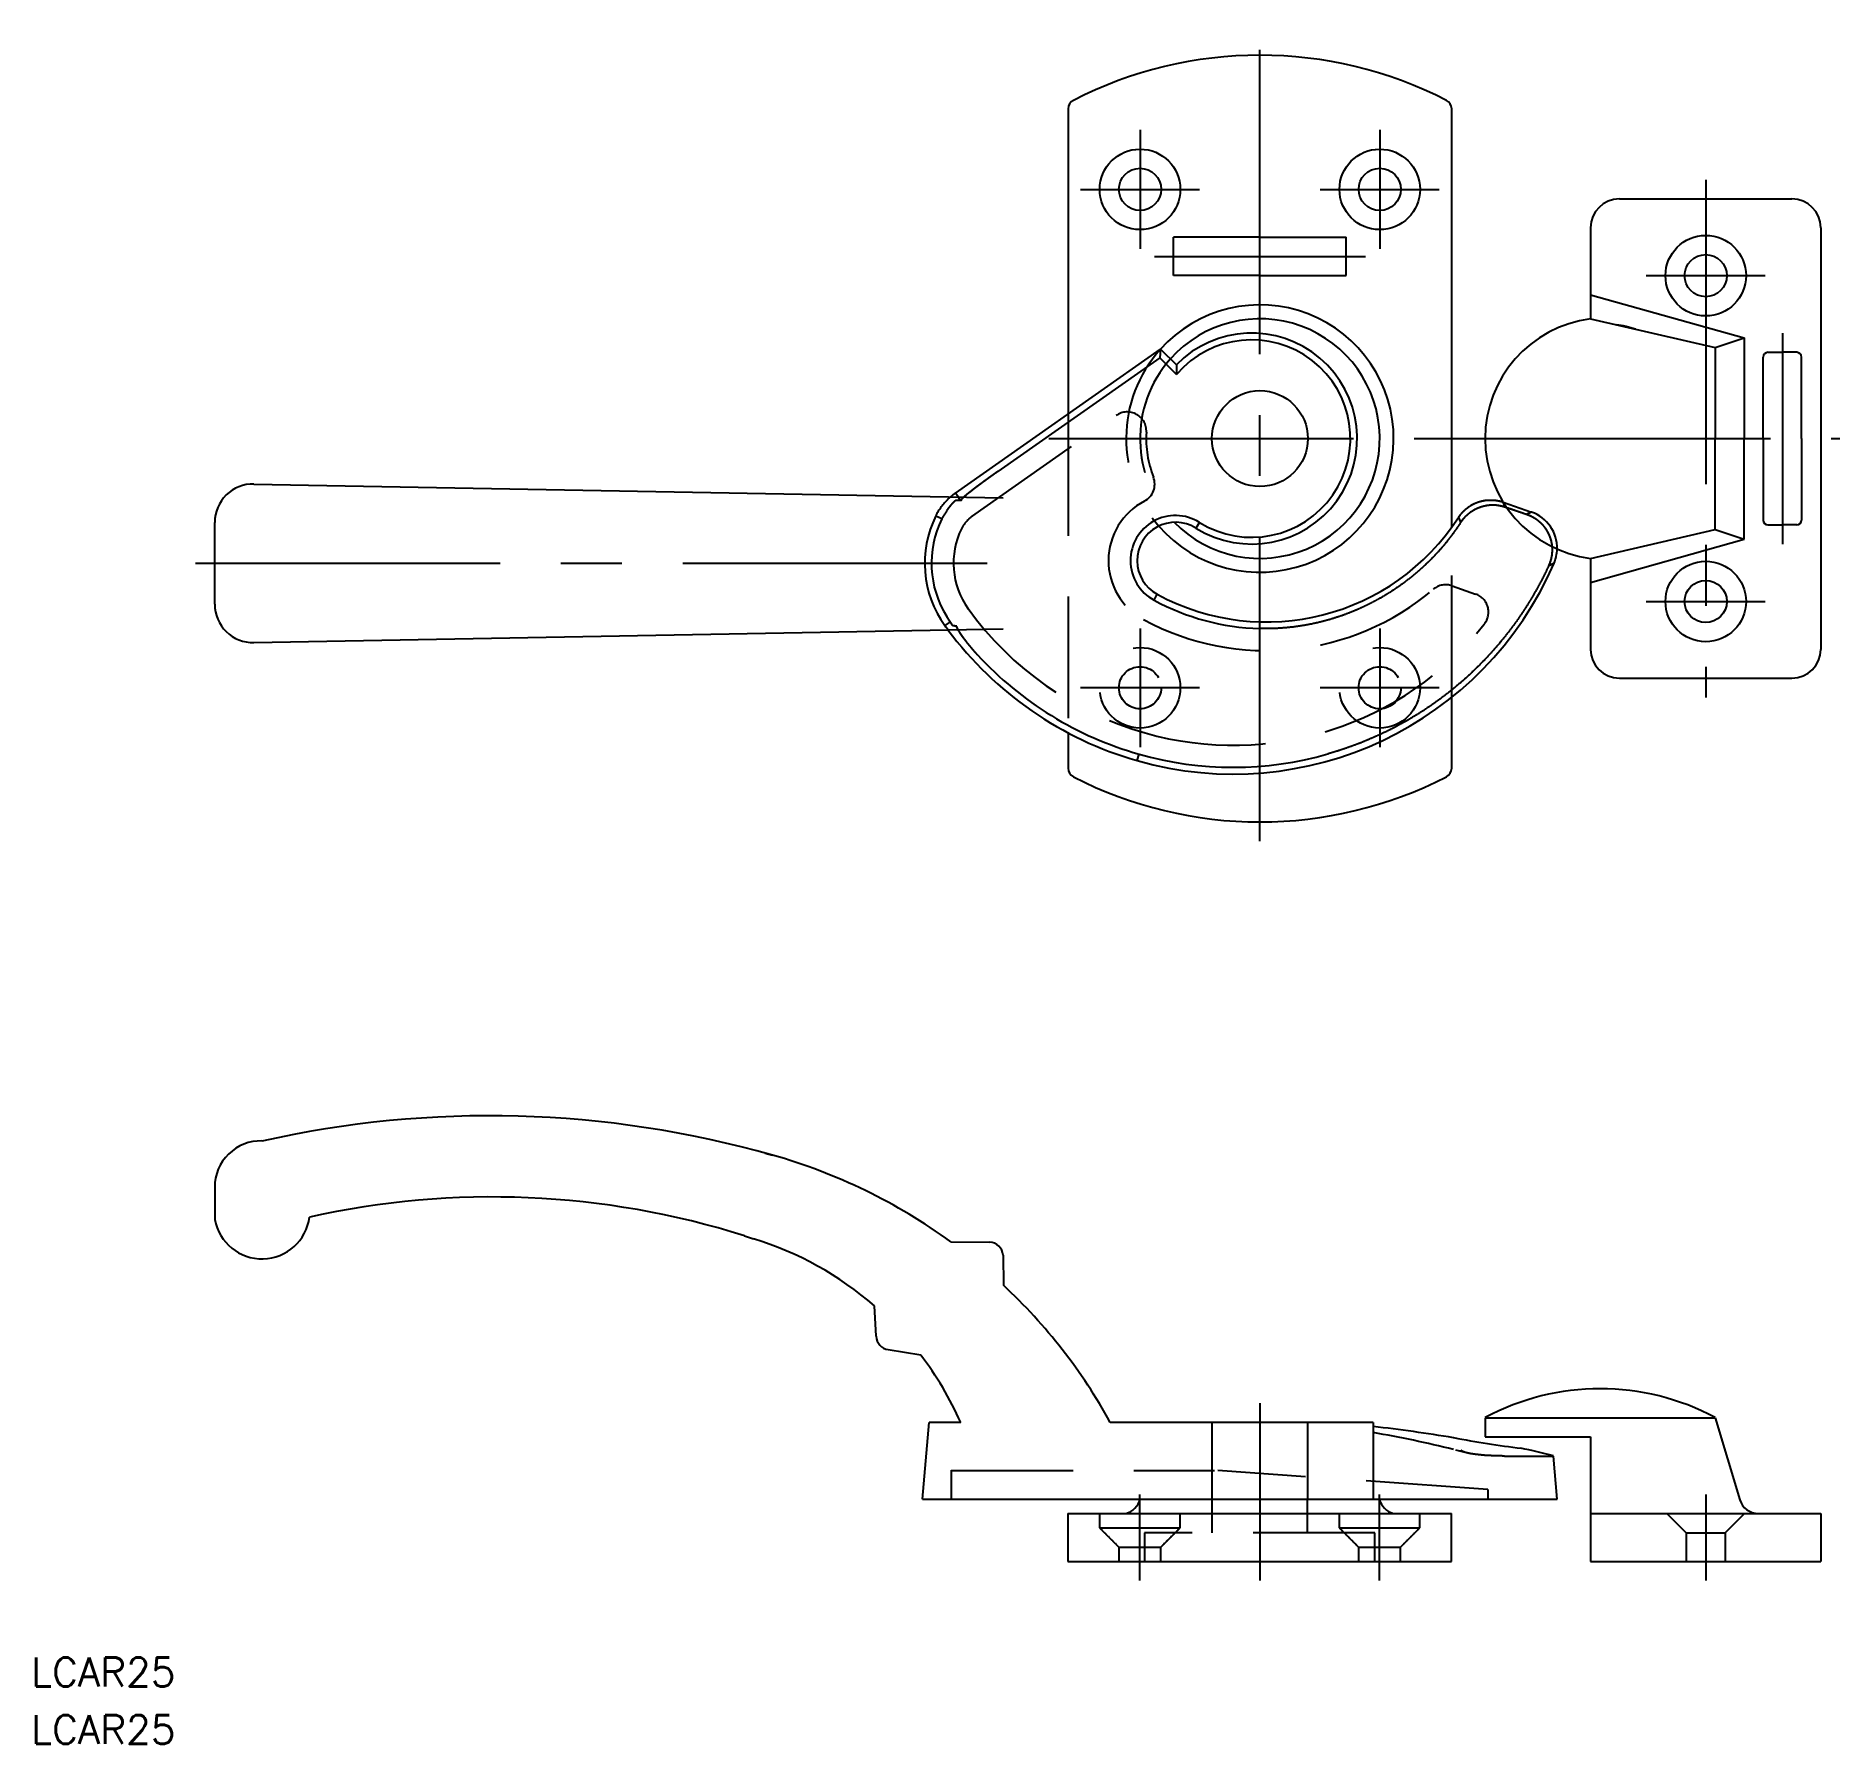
# Model space of a CAD drawing. Extents: x -128 to 60, y -136 to 42.
import ezdxf

# ---------------------------------------------------------------- set-up
doc = ezdxf.new("R2010")
doc.units = 0
doc.linetypes.add('CENTER', pattern=[50.8, 31.75, -6.35, 6.35, -6.35])
doc.linetypes.add('DASHED', pattern=[19.05, 12.7, -6.35])
doc.layers.get('0').update_dxf_attribs({"linetype": 'CONTINUOUS'})
doc.layers.add('CENTER', color=1, linetype='CONTINUOUS')
doc.styles.get("Standard").update_dxf_attribs({"font": 'txt.shx', "height": 3, "bigfont": 'bigfont.shx'})

msp = doc.modelspace()

# ---------------------------------------------------------------- texts
at = {"color": 7, "linetype": 'CONTINUOUS'}
for p in [(-128.15, -130.2), (-128.15, -136.2)]:
    msp.add_text('LCAR25', height=3, dxfattribs=at).set_placement(p)

# ---------------------------------------------------------------- linework, layer by layer
at = {"color": 7, "linetype": 'CONTINUOUS'}
for p, q in [((-20, 34.4), (-20, 2.57)), ((20, -9.27), (20, 34.4)), ((37.49, 25), (55.49, 25)), ((0, 21), (-9, 21)), ((-9, 17), (-9, 21)), ((0, 21), (9, 21)), ((9, 17), (9, 21)), ((34.49, 22), (34.49, 12.5)), ((58.49, 22), (58.49, -22)), ((0, 17), (-9, 17)), ((0, 17), (9, 17)), ((34.49, 15), (50.49, 10.5)), ((34.49, 12.5), (47.49, 9.5)), ((47.49, 9.5), (50.49, 10.5)), ((47.49, 9.5), (47.49, 0)), ((50.49, 10.5), (50.49, 0)), ((-31.75, -5.68), (-10.36, 9.33)), ((-10.44, 8.42), (-27.34, -3.43)), ((-10.36, 9.33), (-10.44, 8.42)), ((-10.44, 8.42), (-8.69, 6.7)), ((-10.36, 9.33), (-8.71, 7.71)), ((52.49, 0), (52.49, 8.5)), ((52.99, 9), (54.49, 9)), ((55.99, 9), (54.49, 9)), ((56.49, 0), (56.49, 8.5)), ((47.49, -9.5), (47.49, 0)), ((50.49, -10.5), (50.49, 0)), ((52.49, 0), (52.49, -8.5)), ((56.49, 0), (56.49, -8.5)), ((-104.93, -4.74), (-26.79, -6.18)), ((-31.46, -6.09), (-31.75, -5.68)), ((-109, -17.29), (-109, -8.74)), ((-6.31, -8.74), (-6.68, -9.33)), ((52.99, -9), (54.49, -9)), ((55.99, -9), (54.49, -9)), ((34.49, -12.5), (47.49, -9.5)), ((34.49, -15), (50.49, -10.5)), ((47.49, -9.5), (50.49, -10.5)), ((34.49, -12.5), (34.49, -22)), ((-11.04, -16.86), (-10.7, -16.25)), ((-104.93, -21.29), (-26.79, -19.85)), ((37.49, -25), (55.49, -25)), ((20, -34.4), (20, -26.99)), ((-20, -30.71), (-20, -34.4)), ((-12.8, -33.6), (-12.61, -32.93)), ((-51.6, -74.56), (-50.84, -74.77)), ((-51.6, -74.56), (-50.84, -74.77)), ((-109, -78.13), (-109, -81.47)), ((-53.75, -83.18), (-52.81, -83.5)), ((-53.75, -83.18), (-52.81, -83.5)), ((-32.24, -83.82), (-28.21, -83.84)), ((-26.79, -85.21), (-26.75, -88.35)), ((-40.02, -93.66), (-40.2, -90.5)), ((-38.77, -95.06), (-35.37, -95.62)), ((-35.2, -110.66), (-34.5, -102.66)), ((-31.2, -102.66), (-34.5, -102.66)), ((11.8, -102.66), (-15.6, -102.66)), ((11.8, -102.66), (11.8, -110.66)), ((23.49, -102.16), (47.49, -102.16)), ((23.49, -102.16), (23.49, -104.16)), ((47.49, -102.16), (50.06, -110.73)), ((23.49, -104.16), (34.49, -104.16)), ((34.49, -104.16), (34.49, -109.66)), ((25.5, -106.16), (30.61, -106.16)), ((31, -110.66), (30.61, -106.16)), ((-35.2, -110.66), (31, -110.66)), ((-12.52, -110.66), (12.48, -110.66)), ((34.49, -109.66), (34.49, -117.16)), ((-20.02, -112.16), (19.98, -112.16)), ((-20.02, -112.16), (-20.02, -117.16)), ((19.98, -117.16), (19.98, -112.16)), ((34.49, -112.16), (58.49, -112.16)), ((58.49, -112.16), (58.49, -117.16)), ((-20.02, -117.16), (19.98, -117.16)), ((34.49, -117.16), (58.49, -117.16))]:
    msp.add_line(p, q, dxfattribs=at)
at = {"color": 3, "linetype": 'DASHED'}
for p, q in [((-30.03, -8.13), (-14.99, 2.42)), ((-20, 2.57), (-20, -30.71)), ((-31.29, -6.34), (-31.46, -6.09)), ((-31.23, -6.42), (-31.29, -6.34)), ((25.38, -6.63), (28.33, -7.67)), ((-33.18, -8.39), (-33.81, -8.08)), ((20, -26.99), (20, -9.27)), ((20.04, -15.36), (22.5, -16.22)), ((-32.32, -19.11), (-32.86, -19.5)), ((-32.86, -19.5), (-32.74, -19.67)), ((-5.02, -102.65), (-5.02, -110.65)), ((4.98, -102.66), (4.98, -110.66)), ((-32.19, -107.65), (-32.19, -110.65)), ((-32.19, -107.66), (-4.73, -107.66)), ((23.76, -109.66), (-4.4, -107.67)), ((23.76, -109.66), (23.76, -110.66)), ((42.44, -112.16), (44.44, -114.16)), ((50.54, -112.16), (48.54, -114.16)), ((-16.72, -113.66), (-8.32, -113.66)), ((11.98, -114.16), (-12.02, -114.16)), ((8.28, -113.66), (16.68, -113.66)), ((44.44, -114.16), (44.44, -117.16)), ((44.44, -114.16), (48.54, -114.16)), ((48.54, -114.16), (48.54, -117.16)), ((-14.72, -115.66), (-10.32, -115.66)), ((10.28, -115.66), (14.68, -115.66))]:
    msp.add_line(p, q, dxfattribs=at)
at = {"color": 7}
for points in [[(-8.71, 7.71, 0), (-8.71, 7.7, 0), (-8.71, 7.69, 0), (-8.71, 7.68, 0), (-8.71, 7.68, 0), (-8.71, 7.67, 0), (-8.71, 7.66, 0), (-8.71, 7.65, 0), (-8.71, 7.65, 0), (-8.71, 7.64, 0), (-8.71, 7.63, 0), (-8.71, 7.62, 0), (-8.71, 7.61, 0), (-8.71, 7.61, 0), (-8.71, 7.6, 0), (-8.71, 7.59, 0), (-8.71, 7.58, 0), (-8.71, 7.58, 0), (-8.71, 7.57, 0), (-8.71, 7.56, 0), (-8.71, 7.55, 0), (-8.71, 7.54, 0), (-8.71, 7.54, 0), (-8.71, 7.53, 0), (-8.71, 7.52, 0), (-8.71, 7.51, 0), (-8.71, 7.5, 0), (-8.71, 7.5, 0), (-8.71, 7.49, 0), (-8.71, 7.48, 0), (-8.71, 7.47, 0), (-8.71, 7.47, 0), (-8.71, 7.46, 0), (-8.71, 7.45, 0), (-8.71, 7.44, 0), (-8.71, 7.43, 0), (-8.71, 7.43, 0), (-8.71, 7.42, 0), (-8.71, 7.41, 0), (-8.71, 7.4, 0), (-8.71, 7.39, 0), (-8.71, 7.39, 0), (-8.71, 7.38, 0), (-8.71, 7.37, 0), (-8.71, 7.36, 0), (-8.71, 7.36, 0), (-8.71, 7.35, 0), (-8.71, 7.34, 0), (-8.71, 7.33, 0), (-8.71, 7.32, 0), (-8.71, 7.32, 0), (-8.71, 7.31, 0), (-8.71, 7.3, 0), (-8.71, 7.29, 0), (-8.71, 7.28, 0), (-8.71, 7.28, 0), (-8.71, 7.27, 0), (-8.7, 7.26, 0), (-8.7, 7.25, 0), (-8.7, 7.24, 0), (-8.7, 7.24, 0), (-8.7, 7.23, 0), (-8.7, 7.22, 0), (-8.7, 7.21, 0), (-8.7, 7.21, 0), (-8.7, 7.2, 0), (-8.7, 7.19, 0), (-8.7, 7.18, 0), (-8.7, 7.17, 0), (-8.7, 7.17, 0), (-8.7, 7.16, 0), (-8.7, 7.15, 0), (-8.7, 7.14, 0), (-8.7, 7.13, 0), (-8.7, 7.13, 0), (-8.7, 7.12, 0), (-8.7, 7.11, 0), (-8.7, 7.1, 0), (-8.7, 7.09, 0), (-8.7, 7.09, 0), (-8.7, 7.08, 0), (-8.7, 7.07, 0), (-8.7, 7.06, 0), (-8.7, 7.05, 0), (-8.7, 7.05, 0), (-8.7, 7.04, 0), (-8.7, 7.03, 0), (-8.7, 7.02, 0), (-8.7, 7.01, 0), (-8.7, 7.01, 0), (-8.7, 7, 0), (-8.7, 6.99, 0), (-8.7, 6.98, 0), (-8.7, 6.97, 0), (-8.7, 6.97, 0), (-8.7, 6.96, 0), (-8.7, 6.95, 0), (-8.7, 6.94, 0), (-8.7, 6.93, 0), (-8.7, 6.93, 0), (-8.69, 6.92, 0), (-8.69, 6.91, 0), (-8.69, 6.9, 0), (-8.69, 6.89, 0), (-8.69, 6.89, 0), (-8.69, 6.88, 0), (-8.69, 6.87, 0), (-8.69, 6.86, 0), (-8.69, 6.85, 0), (-8.69, 6.85, 0), (-8.69, 6.84, 0), (-8.69, 6.83, 0), (-8.69, 6.82, 0), (-8.69, 6.81, 0), (-8.69, 6.81, 0), (-8.69, 6.8, 0), (-8.69, 6.79, 0), (-8.69, 6.78, 0), (-8.69, 6.77, 0), (-8.69, 6.77, 0), (-8.69, 6.76, 0), (-8.69, 6.75, 0), (-8.69, 6.74, 0), (-8.69, 6.73, 0), (-8.69, 6.73, 0), (-8.69, 6.72, 0), (-8.69, 6.71, 0), (-8.69, 6.7, 0)], [(-27.34, -3.43, 0), (-27.35, -3.44, 0), (-27.36, -3.45, 0), (-27.37, -3.45, 0), (-27.38, -3.46, 0), (-27.39, -3.47, 0), (-27.39, -3.47, 0), (-27.4, -3.48, 0), (-27.41, -3.49, 0), (-27.42, -3.49, 0), (-27.43, -3.5, 0), (-27.44, -3.5, 0), (-27.45, -3.51, 0), (-27.46, -3.52, 0), (-27.47, -3.52, 0), (-27.48, -3.53, 0), (-27.48, -3.54, 0), (-27.49, -3.54, 0), (-27.5, -3.55, 0), (-27.51, -3.56, 0), (-27.52, -3.56, 0), (-27.53, -3.57, 0), (-27.54, -3.57, 0), (-27.55, -3.58, 0), (-27.56, -3.59, 0), (-27.57, -3.59, 0), (-27.57, -3.6, 0), (-27.58, -3.61, 0), (-27.59, -3.61, 0), (-27.6, -3.62, 0), (-27.61, -3.62, 0), (-27.62, -3.63, 0), (-27.63, -3.64, 0), (-27.64, -3.64, 0), (-27.65, -3.65, 0), (-27.66, -3.66, 0), (-27.66, -3.66, 0), (-27.67, -3.67, 0), (-27.68, -3.68, 0), (-27.69, -3.68, 0), (-27.7, -3.69, 0), (-27.71, -3.69, 0), (-27.72, -3.7, 0), (-27.73, -3.71, 0), (-27.74, -3.71, 0), (-27.74, -3.72, 0), (-27.75, -3.73, 0), (-27.76, -3.73, 0), (-27.77, -3.74, 0), (-27.78, -3.74, 0), (-27.79, -3.75, 0), (-27.8, -3.76, 0), (-27.81, -3.76, 0), (-27.82, -3.77, 0), (-27.82, -3.78, 0), (-27.83, -3.78, 0), (-27.84, -3.79, 0), (-27.85, -3.8, 0), (-27.86, -3.8, 0), (-27.87, -3.81, 0), (-27.88, -3.81, 0), (-27.89, -3.82, 0), (-27.9, -3.83, 0), (-27.9, -3.83, 0), (-27.91, -3.84, 0), (-27.92, -3.85, 0), (-27.93, -3.85, 0), (-27.94, -3.86, 0), (-27.95, -3.86, 0), (-27.96, -3.87, 0), (-27.97, -3.88, 0), (-27.98, -3.88, 0), (-27.98, -3.89, 0), (-27.99, -3.9, 0), (-28, -3.9, 0), (-28.01, -3.91, 0), (-28.02, -3.92, 0), (-28.03, -3.92, 0), (-28.04, -3.93, 0), (-28.05, -3.93, 0), (-28.05, -3.94, 0), (-28.06, -3.95, 0), (-28.07, -3.95, 0), (-28.08, -3.96, 0), (-28.09, -3.97, 0), (-28.1, -3.97, 0), (-28.11, -3.98, 0), (-28.12, -3.98, 0), (-28.13, -3.99, 0), (-28.13, -4, 0), (-28.14, -4, 0), (-28.15, -4.01, 0), (-28.16, -4.02, 0), (-28.17, -4.02, 0), (-28.18, -4.03, 0), (-28.19, -4.03, 0), (-28.2, -4.04, 0), (-28.2, -4.05, 0), (-28.21, -4.05, 0), (-28.22, -4.06, 0), (-28.23, -4.07, 0), (-28.24, -4.07, 0), (-28.25, -4.08, 0), (-28.26, -4.09, 0), (-28.27, -4.09, 0), (-28.27, -4.1, 0), (-28.28, -4.1, 0), (-28.29, -4.11, 0), (-28.3, -4.12, 0), (-28.31, -4.12, 0), (-28.32, -4.13, 0), (-28.33, -4.14, 0), (-28.34, -4.14, 0), (-28.34, -4.15, 0), (-28.35, -4.15, 0), (-28.36, -4.16, 0), (-28.37, -4.17, 0), (-28.38, -4.17, 0), (-28.39, -4.18, 0), (-28.4, -4.19, 0), (-28.41, -4.19, 0), (-28.41, -4.2, 0), (-28.42, -4.2, 0), (-28.43, -4.21, 0), (-28.44, -4.22, 0), (-28.45, -4.22, 0), (-28.46, -4.23, 0), (-28.47, -4.24, 0), (-28.47, -4.24, 0), (-28.48, -4.25, 0), (-28.49, -4.25, 0), (-28.5, -4.26, 0), (-28.51, -4.27, 0), (-28.52, -4.27, 0), (-28.53, -4.28, 0), (-28.54, -4.29, 0), (-28.54, -4.29, 0), (-28.55, -4.3, 0), (-28.56, -4.31, 0), (-28.57, -4.31, 0), (-28.58, -4.32, 0), (-28.59, -4.32, 0), (-28.6, -4.33, 0), (-28.6, -4.34, 0), (-28.61, -4.34, 0), (-28.62, -4.35, 0), (-28.63, -4.36, 0), (-28.64, -4.36, 0), (-28.65, -4.37, 0), (-28.66, -4.37, 0), (-28.66, -4.38, 0), (-28.67, -4.39, 0), (-28.68, -4.39, 0), (-28.69, -4.4, 0), (-28.7, -4.41, 0), (-28.71, -4.41, 0), (-28.72, -4.42, 0), (-28.73, -4.42, 0), (-28.73, -4.43, 0), (-28.74, -4.44, 0), (-28.75, -4.44, 0), (-28.76, -4.45, 0), (-28.77, -4.46, 0), (-28.78, -4.46, 0), (-28.79, -4.47, 0), (-28.79, -4.47, 0), (-28.8, -4.48, 0), (-28.81, -4.49, 0), (-28.82, -4.49, 0), (-28.83, -4.5, 0), (-28.84, -4.51, 0), (-28.85, -4.51, 0), (-28.85, -4.52, 0), (-28.86, -4.52, 0), (-28.87, -4.53, 0), (-28.88, -4.54, 0), (-28.89, -4.54, 0), (-28.9, -4.55, 0), (-28.91, -4.56, 0), (-28.91, -4.56, 0), (-28.92, -4.57, 0), (-28.93, -4.57, 0), (-28.94, -4.58, 0), (-28.95, -4.59, 0), (-28.96, -4.59, 0), (-28.96, -4.6, 0), (-28.97, -4.61, 0), (-28.98, -4.61, 0), (-28.99, -4.62, 0), (-29, -4.62, 0), (-29.01, -4.63, 0), (-29.02, -4.64, 0), (-29.02, -4.64, 0), (-29.03, -4.65, 0), (-29.04, -4.66, 0), (-29.05, -4.66, 0), (-29.06, -4.67, 0), (-29.07, -4.67, 0), (-29.07, -4.68, 0), (-29.08, -4.69, 0), (-29.09, -4.69, 0), (-29.1, -4.7, 0), (-29.11, -4.71, 0), (-29.12, -4.71, 0), (-29.13, -4.72, 0), (-29.13, -4.72, 0), (-29.14, -4.73, 0), (-29.15, -4.74, 0), (-29.16, -4.74, 0), (-29.17, -4.75, 0), (-29.18, -4.76, 0), (-29.18, -4.76, 0), (-29.19, -4.77, 0), (-29.2, -4.77, 0), (-29.21, -4.78, 0), (-29.22, -4.79, 0), (-29.23, -4.79, 0), (-29.24, -4.8, 0), (-29.24, -4.81, 0), (-29.25, -4.81, 0), (-29.26, -4.82, 0), (-29.27, -4.82, 0), (-29.28, -4.83, 0), (-29.29, -4.84, 0), (-29.29, -4.84, 0), (-29.3, -4.85, 0), (-29.31, -4.86, 0), (-29.32, -4.86, 0), (-29.33, -4.87, 0), (-29.34, -4.87, 0), (-29.34, -4.88, 0), (-29.35, -4.89, 0), (-29.36, -4.89, 0), (-29.37, -4.9, 0), (-29.38, -4.91, 0), (-29.39, -4.91, 0), (-29.39, -4.92, 0), (-29.4, -4.92, 0), (-29.41, -4.93, 0), (-29.42, -4.94, 0), (-29.43, -4.94, 0), (-29.44, -4.95, 0), (-29.44, -4.96, 0), (-29.45, -4.96, 0), (-29.46, -4.97, 0), (-29.47, -4.97, 0), (-29.48, -4.98, 0), (-29.49, -4.99, 0), (-29.49, -4.99, 0), (-29.5, -5, 0), (-29.51, -5.01, 0), (-29.52, -5.01, 0), (-29.53, -5.02, 0), (-29.54, -5.02, 0), (-29.54, -5.03, 0), (-29.55, -5.04, 0), (-29.56, -5.04, 0), (-29.57, -5.05, 0), (-29.58, -5.05, 0), (-29.58, -5.06, 0), (-29.59, -5.07, 0), (-29.6, -5.07, 0), (-29.61, -5.08, 0), (-29.62, -5.09, 0), (-29.63, -5.09, 0), (-29.63, -5.1, 0), (-29.64, -5.1, 0), (-29.65, -5.11, 0), (-29.66, -5.12, 0), (-29.67, -5.12, 0), (-29.67, -5.13, 0), (-29.68, -5.14, 0), (-29.69, -5.14, 0), (-29.7, -5.15, 0), (-29.71, -5.15, 0), (-29.71, -5.16, 0), (-29.72, -5.17, 0), (-29.73, -5.17, 0), (-29.74, -5.18, 0), (-29.75, -5.18, 0), (-29.76, -5.19, 0), (-29.76, -5.2, 0), (-29.77, -5.2, 0), (-29.78, -5.21, 0), (-29.79, -5.21, 0), (-29.8, -5.22, 0), (-29.8, -5.23, 0), (-29.81, -5.23, 0), (-29.82, -5.24, 0), (-29.83, -5.25, 0), (-29.84, -5.25, 0), (-29.84, -5.26, 0), (-29.85, -5.26, 0), (-29.86, -5.27, 0), (-29.87, -5.28, 0), (-29.87, -5.28, 0), (-29.88, -5.29, 0), (-29.89, -5.29, 0), (-29.9, -5.3, 0), (-29.91, -5.31, 0), (-29.91, -5.31, 0), (-29.92, -5.32, 0), (-29.93, -5.32, 0), (-29.94, -5.33, 0), (-29.95, -5.34, 0), (-29.95, -5.34, 0), (-29.96, -5.35, 0), (-29.97, -5.35, 0), (-29.98, -5.36, 0), (-29.98, -5.37, 0), (-29.99, -5.37, 0), (-30, -5.38, 0), (-30.01, -5.38, 0), (-30.02, -5.39, 0), (-30.02, -5.4, 0), (-30.03, -5.4, 0), (-30.04, -5.41, 0), (-30.05, -5.41, 0), (-30.05, -5.42, 0), (-30.06, -5.43, 0), (-30.07, -5.43, 0), (-30.08, -5.44, 0), (-30.08, -5.44, 0), (-30.09, -5.45, 0), (-30.1, -5.46, 0), (-30.11, -5.46, 0), (-30.11, -5.47, 0), (-30.12, -5.47, 0), (-30.13, -5.48, 0), (-30.14, -5.48, 0), (-30.14, -5.49, 0), (-30.15, -5.5, 0), (-30.16, -5.5, 0), (-30.17, -5.51, 0), (-30.17, -5.51, 0), (-30.18, -5.52, 0), (-30.19, -5.53, 0), (-30.2, -5.53, 0), (-30.2, -5.54, 0), (-30.21, -5.54, 0), (-30.22, -5.55, 0), (-30.23, -5.55, 0), (-30.23, -5.56, 0), (-30.24, -5.57, 0), (-30.25, -5.57, 0), (-30.25, -5.58, 0), (-30.26, -5.58, 0), (-30.27, -5.59, 0), (-30.28, -5.59, 0), (-30.28, -5.6, 0), (-30.29, -5.61, 0), (-30.3, -5.61, 0), (-30.31, -5.62, 0), (-30.31, -5.62, 0), (-30.32, -5.63, 0), (-30.33, -5.63, 0), (-30.33, -5.64, 0), (-30.34, -5.65, 0), (-30.35, -5.65, 0), (-30.36, -5.66, 0), (-30.36, -5.66, 0), (-30.37, -5.67, 0), (-30.38, -5.67, 0), (-30.38, -5.68, 0), (-30.39, -5.69, 0), (-30.4, -5.69, 0), (-30.4, -5.7, 0), (-30.41, -5.7, 0), (-30.42, -5.71, 0), (-30.43, -5.71, 0), (-30.43, -5.72, 0), (-30.44, -5.72, 0), (-30.45, -5.73, 0), (-30.45, -5.74, 0), (-30.46, -5.74, 0), (-30.47, -5.75, 0), (-30.47, -5.75, 0), (-30.48, -5.76, 0), (-30.49, -5.76, 0), (-30.49, -5.77, 0), (-30.5, -5.77, 0), (-30.51, -5.78, 0), (-30.51, -5.78, 0), (-30.52, -5.79, 0), (-30.53, -5.8, 0), (-30.53, -5.8, 0), (-30.54, -5.81, 0), (-30.55, -5.81, 0), (-30.55, -5.82, 0), (-30.56, -5.82, 0), (-30.57, -5.83, 0), (-30.57, -5.83, 0), (-30.58, -5.84, 0), (-30.58, -5.84, 0), (-30.59, -5.85, 0), (-30.6, -5.85, 0), (-30.6, -5.86, 0), (-30.61, -5.86, 0), (-30.62, -5.87, 0), (-30.62, -5.87, 0), (-30.63, -5.88, 0), (-30.63, -5.88, 0), (-30.64, -5.89, 0), (-30.65, -5.89, 0), (-30.65, -5.9, 0), (-30.66, -5.9, 0), (-30.67, -5.91, 0), (-30.67, -5.91, 0), (-30.68, -5.92, 0), (-30.68, -5.92, 0), (-30.69, -5.93, 0), (-30.7, -5.93, 0), (-30.7, -5.94, 0), (-30.71, -5.94, 0), (-30.71, -5.95, 0), (-30.72, -5.95, 0), (-30.72, -5.96, 0), (-30.73, -5.96, 0), (-30.74, -5.97, 0), (-30.74, -5.97, 0), (-30.75, -5.98, 0), (-30.75, -5.98, 0), (-30.76, -5.99, 0), (-30.76, -5.99, 0), (-30.77, -6, 0), (-30.78, -6, 0), (-30.78, -6.01, 0), (-30.79, -6.01, 0), (-30.79, -6.02, 0), (-30.8, -6.02, 0), (-30.8, -6.03, 0), (-30.81, -6.03, 0), (-30.81, -6.04, 0), (-30.82, -6.04, 0), (-30.82, -6.05, 0), (-30.83, -6.05, 0), (-30.84, -6.05, 0), (-30.84, -6.06, 0), (-30.85, -6.06, 0), (-30.85, -6.07, 0), (-30.86, -6.07, 0), (-30.86, -6.08, 0), (-30.87, -6.08, 0), (-30.87, -6.09, 0), (-30.88, -6.09, 0), (-30.88, -6.1, 0), (-30.89, -6.1, 0), (-30.89, -6.1, 0)], [(20.72, -8.23, 0), (20.73, -8.21, 0), (20.74, -8.2, 0), (20.74, -8.18, 0), (20.75, -8.17, 0), (20.76, -8.16, 0), (20.77, -8.14, 0), (20.78, -8.13, 0), (20.79, -8.11, 0), (20.8, -8.1, 0), (20.81, -8.09, 0), (20.82, -8.07, 0), (20.83, -8.06, 0), (20.84, -8.05, 0), (20.85, -8.03, 0), (20.86, -8.02, 0), (20.87, -8.01, 0), (20.88, -7.99, 0), (20.89, -7.98, 0), (20.9, -7.97, 0), (20.91, -7.95, 0), (20.92, -7.94, 0), (20.93, -7.93, 0), (20.94, -7.91, 0), (20.95, -7.9, 0), (20.96, -7.89, 0), (20.97, -7.87, 0), (20.98, -7.86, 0), (20.99, -7.85, 0), (21, -7.84, 0), (21.01, -7.82, 0), (21.02, -7.81, 0), (21.04, -7.8, 0), (21.05, -7.79, 0), (21.06, -7.77, 0), (21.07, -7.76, 0), (21.08, -7.75, 0), (21.09, -7.74, 0), (21.1, -7.72, 0), (21.11, -7.71, 0), (21.12, -7.7, 0), (21.13, -7.69, 0), (21.15, -7.67, 0), (21.16, -7.66, 0), (21.17, -7.65, 0), (21.18, -7.64, 0), (21.19, -7.63, 0), (21.2, -7.61, 0), (21.21, -7.6, 0), (21.23, -7.59, 0), (21.24, -7.58, 0), (21.25, -7.57, 0), (21.26, -7.56, 0), (21.27, -7.54, 0), (21.29, -7.53, 0), (21.3, -7.52, 0), (21.31, -7.51, 0), (21.32, -7.5, 0), (21.33, -7.49, 0), (21.35, -7.48, 0), (21.36, -7.46, 0), (21.37, -7.45, 0), (21.38, -7.44, 0), (21.39, -7.43, 0), (21.41, -7.42, 0), (21.42, -7.41, 0), (21.43, -7.4, 0), (21.44, -7.39, 0), (21.46, -7.38, 0), (21.47, -7.36, 0), (21.48, -7.35, 0), (21.49, -7.34, 0), (21.51, -7.33, 0), (21.52, -7.32, 0), (21.53, -7.31, 0), (21.55, -7.3, 0), (21.56, -7.29, 0), (21.57, -7.28, 0), (21.59, -7.27, 0), (21.6, -7.26, 0), (21.61, -7.25, 0), (21.63, -7.24, 0), (21.64, -7.23, 0), (21.65, -7.22, 0), (21.67, -7.21, 0), (21.68, -7.2, 0), (21.69, -7.19, 0), (21.71, -7.18, 0), (21.72, -7.17, 0), (21.73, -7.16, 0), (21.75, -7.15, 0), (21.76, -7.14, 0), (21.77, -7.13, 0), (21.79, -7.12, 0), (21.8, -7.11, 0), (21.81, -7.1, 0), (21.83, -7.09, 0), (21.84, -7.08, 0), (21.86, -7.07, 0), (21.87, -7.06, 0), (21.88, -7.05, 0), (21.9, -7.04, 0), (21.91, -7.04, 0), (21.93, -7.03, 0), (21.94, -7.02, 0), (21.95, -7.01, 0), (21.97, -7, 0), (21.98, -6.99, 0), (22, -6.98, 0), (22.01, -6.97, 0), (22.02, -6.97, 0), (22.04, -6.96, 0), (22.05, -6.95, 0), (22.07, -6.94, 0), (22.08, -6.93, 0), (22.1, -6.92, 0), (22.11, -6.92, 0), (22.12, -6.91, 0), (22.14, -6.9, 0), (22.15, -6.89, 0), (22.17, -6.88, 0), (22.18, -6.88, 0), (22.2, -6.87, 0), (22.21, -6.86, 0), (22.23, -6.85, 0), (22.24, -6.85, 0), (22.26, -6.84, 0), (22.27, -6.83, 0), (22.29, -6.82, 0), (22.3, -6.82, 0), (22.32, -6.81, 0), (22.33, -6.8, 0), (22.35, -6.79, 0), (22.36, -6.79, 0), (22.38, -6.78, 0), (22.39, -6.77, 0), (22.41, -6.77, 0), (22.42, -6.76, 0), (22.44, -6.75, 0), (22.45, -6.75, 0), (22.47, -6.74, 0), (22.48, -6.73, 0), (22.5, -6.73, 0), (22.51, -6.72, 0), (22.53, -6.71, 0), (22.54, -6.71, 0), (22.56, -6.7, 0), (22.57, -6.69, 0), (22.59, -6.69, 0), (22.61, -6.68, 0), (22.62, -6.68, 0), (22.64, -6.67, 0), (22.65, -6.66, 0), (22.67, -6.66, 0), (22.68, -6.65, 0), (22.7, -6.65, 0), (22.71, -6.64, 0), (22.73, -6.64, 0), (22.75, -6.63, 0), (22.76, -6.62, 0), (22.78, -6.62, 0), (22.79, -6.61, 0), (22.81, -6.61, 0), (22.83, -6.6, 0), (22.84, -6.6, 0), (22.86, -6.59, 0), (22.87, -6.59, 0), (22.89, -6.58, 0), (22.91, -6.58, 0), (22.92, -6.57, 0), (22.94, -6.57, 0), (22.95, -6.56, 0), (22.97, -6.56, 0), (22.99, -6.55, 0), (23, -6.55, 0), (23.02, -6.55, 0), (23.03, -6.54, 0), (23.05, -6.54, 0), (23.07, -6.53, 0), (23.08, -6.53, 0), (23.1, -6.52, 0), (23.11, -6.52, 0), (23.13, -6.52, 0), (23.15, -6.51, 0), (23.16, -6.51, 0), (23.18, -6.5, 0), (23.2, -6.5, 0), (23.21, -6.5, 0), (23.23, -6.49, 0), (23.24, -6.49, 0), (23.26, -6.49, 0), (23.28, -6.48, 0), (23.29, -6.48, 0), (23.31, -6.48, 0), (23.32, -6.47, 0), (23.34, -6.47, 0), (23.36, -6.47, 0), (23.37, -6.47, 0), (23.39, -6.46, 0), (23.41, -6.46, 0), (23.42, -6.46, 0), (23.44, -6.45, 0), (23.46, -6.45, 0), (23.47, -6.45, 0), (23.49, -6.45, 0), (23.5, -6.44, 0), (23.52, -6.44, 0), (23.54, -6.44, 0), (23.55, -6.44, 0), (23.57, -6.44, 0), (23.59, -6.43, 0), (23.6, -6.43, 0), (23.62, -6.43, 0), (23.64, -6.43, 0), (23.65, -6.43, 0), (23.67, -6.43, 0), (23.69, -6.42, 0), (23.7, -6.42, 0), (23.72, -6.42, 0), (23.74, -6.42, 0), (23.75, -6.42, 0), (23.77, -6.42, 0), (23.79, -6.42, 0), (23.8, -6.41, 0), (23.82, -6.41, 0), (23.84, -6.41, 0), (23.85, -6.41, 0), (23.87, -6.41, 0), (23.89, -6.41, 0), (23.9, -6.41, 0), (23.92, -6.41, 0), (23.94, -6.41, 0), (23.95, -6.41, 0), (23.97, -6.41, 0), (23.99, -6.41, 0), (24, -6.41, 0), (24.02, -6.41, 0), (24.04, -6.41, 0), (24.05, -6.41, 0), (24.07, -6.41, 0), (24.09, -6.41, 0), (24.1, -6.41, 0), (24.12, -6.41, 0), (24.14, -6.41, 0), (24.15, -6.41, 0), (24.17, -6.41, 0), (24.19, -6.41, 0), (24.2, -6.41, 0), (24.22, -6.41, 0), (24.24, -6.41, 0), (24.25, -6.41, 0), (24.27, -6.41, 0), (24.29, -6.41, 0), (24.3, -6.41, 0), (24.32, -6.42, 0), (24.34, -6.42, 0), (24.35, -6.42, 0), (24.37, -6.42, 0), (24.39, -6.42, 0), (24.4, -6.42, 0), (24.42, -6.42, 0), (24.44, -6.42, 0), (24.45, -6.43, 0), (24.47, -6.43, 0), (24.49, -6.43, 0), (24.5, -6.43, 0), (24.52, -6.43, 0), (24.54, -6.43, 0), (24.55, -6.44, 0), (24.57, -6.44, 0), (24.58, -6.44, 0), (24.6, -6.44, 0), (24.62, -6.45, 0), (24.63, -6.45, 0), (24.65, -6.45, 0), (24.67, -6.45, 0), (24.68, -6.46, 0), (24.7, -6.46, 0), (24.72, -6.46, 0), (24.73, -6.46, 0), (24.75, -6.47, 0), (24.77, -6.47, 0), (24.78, -6.47, 0), (24.8, -6.48, 0), (24.81, -6.48, 0), (24.83, -6.48, 0), (24.85, -6.48, 0), (24.86, -6.49, 0), (24.88, -6.49, 0), (24.9, -6.49, 0), (24.91, -6.5, 0), (24.93, -6.5, 0), (24.94, -6.51, 0), (24.96, -6.51, 0), (24.98, -6.51, 0), (24.99, -6.52, 0), (25.01, -6.52, 0), (25.02, -6.53, 0), (25.04, -6.53, 0), (25.06, -6.53, 0), (25.07, -6.54, 0), (25.09, -6.54, 0), (25.11, -6.55, 0), (25.12, -6.55, 0), (25.14, -6.56, 0), (25.15, -6.56, 0), (25.17, -6.56, 0), (25.19, -6.57, 0), (25.2, -6.57, 0), (25.22, -6.58, 0), (25.23, -6.58, 0), (25.25, -6.59, 0), (25.27, -6.59, 0), (25.28, -6.6, 0), (25.3, -6.6, 0), (25.31, -6.61, 0), (25.33, -6.61, 0), (25.35, -6.62, 0), (25.36, -6.63, 0), (25.38, -6.63, 0)], [(20.94, -8.75, 0), (20.95, -8.74, 0), (20.95, -8.73, 0), (20.96, -8.72, 0), (20.97, -8.71, 0), (20.97, -8.7, 0), (20.98, -8.7, 0), (20.99, -8.69, 0), (20.99, -8.68, 0), (21, -8.67, 0), (21.01, -8.66, 0), (21.01, -8.65, 0), (21.02, -8.64, 0), (21.03, -8.63, 0), (21.03, -8.62, 0), (21.04, -8.61, 0), (21.05, -8.6, 0), (21.05, -8.59, 0), (21.06, -8.58, 0), (21.07, -8.57, 0), (21.07, -8.56, 0), (21.08, -8.55, 0), (21.09, -8.54, 0), (21.1, -8.53, 0), (21.1, -8.52, 0), (21.11, -8.51, 0), (21.12, -8.5, 0), (21.12, -8.49, 0), (21.13, -8.48, 0), (21.14, -8.48, 0), (21.15, -8.47, 0), (21.15, -8.46, 0), (21.16, -8.45, 0), (21.17, -8.44, 0), (21.17, -8.43, 0), (21.18, -8.42, 0), (21.19, -8.41, 0), (21.2, -8.4, 0), (21.2, -8.39, 0), (21.21, -8.38, 0), (21.22, -8.37, 0), (21.23, -8.37, 0), (21.23, -8.36, 0), (21.24, -8.35, 0), (21.25, -8.34, 0), (21.26, -8.33, 0), (21.26, -8.32, 0), (21.27, -8.31, 0), (21.28, -8.3, 0), (21.29, -8.29, 0), (21.3, -8.29, 0), (21.3, -8.28, 0), (21.31, -8.27, 0), (21.32, -8.26, 0), (21.33, -8.25, 0), (21.33, -8.24, 0), (21.34, -8.23, 0), (21.35, -8.22, 0), (21.36, -8.22, 0), (21.37, -8.21, 0), (21.37, -8.2, 0), (21.38, -8.19, 0), (21.39, -8.18, 0), (21.4, -8.17, 0), (21.41, -8.16, 0), (21.41, -8.16, 0), (21.42, -8.15, 0), (21.43, -8.14, 0), (21.44, -8.13, 0), (21.45, -8.12, 0), (21.45, -8.11, 0), (21.46, -8.11, 0), (21.47, -8.1, 0), (21.48, -8.09, 0), (21.49, -8.08, 0), (21.5, -8.07, 0), (21.5, -8.06, 0), (21.51, -8.06, 0), (21.52, -8.05, 0), (21.53, -8.04, 0), (21.54, -8.03, 0), (21.55, -8.02, 0), (21.55, -8.02, 0), (21.56, -8.01, 0), (21.57, -8, 0), (21.58, -7.99, 0), (21.59, -7.98, 0), (21.6, -7.98, 0), (21.61, -7.97, 0), (21.62, -7.96, 0), (21.62, -7.95, 0), (21.63, -7.94, 0), (21.64, -7.94, 0), (21.65, -7.93, 0), (21.66, -7.92, 0), (21.67, -7.91, 0), (21.68, -7.9, 0), (21.69, -7.9, 0), (21.69, -7.89, 0), (21.7, -7.88, 0), (21.71, -7.87, 0), (21.72, -7.87, 0), (21.73, -7.86, 0), (21.74, -7.85, 0), (21.75, -7.84, 0), (21.76, -7.84, 0), (21.77, -7.83, 0), (21.78, -7.82, 0), (21.78, -7.81, 0), (21.79, -7.81, 0), (21.8, -7.8, 0), (21.81, -7.79, 0), (21.82, -7.78, 0), (21.83, -7.78, 0), (21.84, -7.77, 0), (21.85, -7.76, 0), (21.86, -7.75, 0), (21.87, -7.75, 0), (21.88, -7.74, 0), (21.89, -7.73, 0), (21.9, -7.73, 0), (21.91, -7.72, 0), (21.92, -7.71, 0), (21.92, -7.7, 0), (21.93, -7.7, 0), (21.94, -7.69, 0), (21.95, -7.68, 0), (21.96, -7.68, 0), (21.97, -7.67, 0), (21.98, -7.66, 0), (21.99, -7.66, 0), (22, -7.65, 0), (22.01, -7.64, 0), (22.02, -7.64, 0), (22.03, -7.63, 0), (22.04, -7.62, 0), (22.05, -7.62, 0), (22.06, -7.61, 0), (22.07, -7.6, 0), (22.08, -7.6, 0), (22.09, -7.59, 0), (22.1, -7.58, 0), (22.11, -7.58, 0), (22.12, -7.57, 0), (22.13, -7.56, 0), (22.14, -7.56, 0), (22.15, -7.55, 0), (22.16, -7.54, 0), (22.17, -7.54, 0), (22.18, -7.53, 0), (22.19, -7.53, 0), (22.2, -7.52, 0), (22.21, -7.51, 0), (22.22, -7.51, 0), (22.23, -7.5, 0), (22.24, -7.49, 0), (22.25, -7.49, 0), (22.26, -7.48, 0), (22.27, -7.48, 0), (22.28, -7.47, 0), (22.29, -7.46, 0), (22.3, -7.46, 0), (22.31, -7.45, 0), (22.32, -7.45, 0), (22.33, -7.44, 0), (22.34, -7.44, 0), (22.35, -7.43, 0), (22.36, -7.42, 0), (22.37, -7.42, 0), (22.38, -7.41, 0), (22.39, -7.41, 0), (22.4, -7.4, 0), (22.41, -7.4, 0), (22.42, -7.39, 0), (22.43, -7.38, 0), (22.44, -7.38, 0), (22.45, -7.37, 0), (22.46, -7.37, 0), (22.47, -7.36, 0), (22.48, -7.36, 0), (22.49, -7.35, 0), (22.5, -7.35, 0), (22.51, -7.34, 0), (22.52, -7.34, 0), (22.53, -7.33, 0), (22.54, -7.33, 0), (22.55, -7.32, 0), (22.57, -7.32, 0), (22.58, -7.31, 0), (22.59, -7.31, 0), (22.6, -7.3, 0), (22.61, -7.3, 0), (22.62, -7.29, 0), (22.63, -7.29, 0), (22.64, -7.28, 0), (22.65, -7.28, 0), (22.66, -7.27, 0), (22.67, -7.27, 0), (22.68, -7.26, 0), (22.69, -7.26, 0), (22.7, -7.25, 0), (22.71, -7.25, 0), (22.72, -7.24, 0), (22.74, -7.24, 0), (22.75, -7.23, 0), (22.76, -7.23, 0), (22.77, -7.22, 0), (22.78, -7.22, 0), (22.79, -7.21, 0), (22.8, -7.21, 0), (22.81, -7.21, 0), (22.82, -7.2, 0), (22.83, -7.2, 0), (22.84, -7.19, 0), (22.86, -7.19, 0), (22.87, -7.18, 0), (22.88, -7.18, 0), (22.89, -7.18, 0), (22.9, -7.17, 0), (22.91, -7.17, 0), (22.92, -7.16, 0), (22.93, -7.16, 0), (22.94, -7.16, 0), (22.95, -7.15, 0), (22.97, -7.15, 0), (22.98, -7.14, 0), (22.99, -7.14, 0), (23, -7.14, 0), (23.01, -7.13, 0), (23.02, -7.13, 0), (23.03, -7.12, 0), (23.04, -7.12, 0), (23.05, -7.12, 0), (23.07, -7.11, 0), (23.08, -7.11, 0), (23.09, -7.11, 0), (23.1, -7.1, 0), (23.11, -7.1, 0), (23.12, -7.1, 0), (23.13, -7.09, 0), (23.14, -7.09, 0), (23.16, -7.08, 0), (23.17, -7.08, 0), (23.18, -7.08, 0), (23.19, -7.07, 0), (23.2, -7.07, 0), (23.21, -7.07, 0), (23.22, -7.07, 0), (23.24, -7.06, 0), (23.25, -7.06, 0), (23.26, -7.06, 0), (23.27, -7.05, 0), (23.28, -7.05, 0), (23.29, -7.05, 0), (23.3, -7.04, 0), (23.32, -7.04, 0), (23.33, -7.04, 0), (23.34, -7.03, 0), (23.35, -7.03, 0), (23.36, -7.03, 0), (23.37, -7.03, 0), (23.38, -7.02, 0), (23.4, -7.02, 0), (23.41, -7.02, 0), (23.42, -7.02, 0), (23.43, -7.01, 0), (23.44, -7.01, 0), (23.45, -7.01, 0), (23.46, -7.01, 0), (23.48, -7, 0), (23.49, -7, 0), (23.5, -7, 0), (23.51, -7, 0), (23.52, -6.99, 0), (23.53, -6.99, 0), (23.54, -6.99, 0), (23.56, -6.99, 0), (23.57, -6.98, 0), (23.58, -6.98, 0), (23.59, -6.98, 0), (23.6, -6.98, 0), (23.61, -6.98, 0), (23.63, -6.97, 0), (23.64, -6.97, 0), (23.65, -6.97, 0), (23.66, -6.97, 0), (23.67, -6.97, 0), (23.68, -6.96, 0), (23.69, -6.96, 0), (23.71, -6.96, 0), (23.72, -6.96, 0), (23.73, -6.96, 0), (23.74, -6.96, 0), (23.75, -6.95, 0), (23.76, -6.95, 0), (23.78, -6.95, 0), (23.79, -6.95, 0), (23.8, -6.95, 0), (23.81, -6.95, 0), (23.82, -6.95, 0), (23.83, -6.94, 0), (23.85, -6.94, 0), (23.86, -6.94, 0), (23.87, -6.94, 0), (23.88, -6.94, 0), (23.89, -6.94, 0), (23.9, -6.94, 0), (23.92, -6.94, 0), (23.93, -6.93, 0), (23.94, -6.93, 0), (23.95, -6.93, 0), (23.96, -6.93, 0), (23.97, -6.93, 0), (23.99, -6.93, 0), (24, -6.93, 0), (24.01, -6.93, 0), (24.02, -6.93, 0), (24.03, -6.93, 0), (24.04, -6.93, 0), (24.06, -6.92, 0), (24.07, -6.92, 0), (24.08, -6.92, 0), (24.09, -6.92, 0), (24.1, -6.92, 0), (24.11, -6.92, 0), (24.13, -6.92, 0), (24.14, -6.92, 0), (24.15, -6.92, 0), (24.16, -6.92, 0), (24.17, -6.92, 0), (24.18, -6.92, 0), (24.2, -6.92, 0), (24.21, -6.92, 0), (24.22, -6.92, 0), (24.23, -6.92, 0), (24.24, -6.92, 0), (24.26, -6.92, 0), (24.27, -6.92, 0), (24.28, -6.92, 0), (24.29, -6.92, 0), (24.3, -6.92, 0), (24.31, -6.92, 0), (24.33, -6.92, 0), (24.34, -6.92, 0), (24.35, -6.92, 0), (24.36, -6.92, 0), (24.37, -6.92, 0), (24.39, -6.92, 0), (24.4, -6.92, 0), (24.41, -6.92, 0), (24.42, -6.92, 0), (24.43, -6.92, 0), (24.45, -6.92, 0), (24.46, -6.92, 0), (24.47, -6.92, 0), (24.48, -6.92, 0), (24.49, -6.92, 0), (24.5, -6.92, 0), (24.52, -6.92, 0), (24.53, -6.93, 0), (24.54, -6.93, 0), (24.55, -6.93, 0), (24.56, -6.93, 0), (24.58, -6.93, 0), (24.59, -6.93, 0), (24.6, -6.93, 0), (24.61, -6.93, 0), (24.62, -6.93, 0), (24.63, -6.93, 0), (24.65, -6.93, 0), (24.66, -6.94, 0), (24.67, -6.94, 0), (24.68, -6.94, 0), (24.69, -6.94, 0), (24.71, -6.94, 0), (24.72, -6.94, 0), (24.73, -6.94, 0), (24.74, -6.94, 0), (24.75, -6.95, 0), (24.76, -6.95, 0), (24.78, -6.95, 0), (24.79, -6.95, 0), (24.8, -6.95, 0), (24.81, -6.95, 0), (24.82, -6.95, 0), (24.83, -6.96, 0), (24.85, -6.96, 0), (24.86, -6.96, 0), (24.87, -6.96, 0), (24.88, -6.96, 0), (24.89, -6.97, 0), (24.9, -6.97, 0), (24.92, -6.97, 0), (24.93, -6.97, 0), (24.94, -6.97, 0), (24.95, -6.97, 0), (24.96, -6.98, 0), (24.97, -6.98, 0), (24.99, -6.98, 0), (25, -6.98, 0), (25.01, -6.99, 0), (25.02, -6.99, 0), (25.03, -6.99, 0), (25.04, -6.99, 0), (25.06, -6.99, 0), (25.07, -7, 0), (25.08, -7, 0), (25.09, -7, 0), (25.1, -7, 0), (25.11, -7.01, 0), (25.12, -7.01, 0), (25.14, -7.01, 0), (25.15, -7.01, 0), (25.16, -7.02, 0), (25.17, -7.02, 0), (25.18, -7.02, 0), (25.19, -7.02, 0), (25.21, -7.03, 0), (25.22, -7.03, 0), (25.23, -7.03, 0), (25.24, -7.04, 0), (25.25, -7.04, 0), (25.26, -7.04, 0), (25.27, -7.04, 0), (25.29, -7.05, 0), (25.3, -7.05, 0), (25.31, -7.05, 0), (25.32, -7.06, 0), (25.33, -7.06, 0), (25.34, -7.06, 0), (25.35, -7.07, 0), (25.37, -7.07, 0), (25.38, -7.07, 0), (25.39, -7.08, 0), (25.4, -7.08, 0), (25.41, -7.08, 0), (25.42, -7.09, 0), (25.43, -7.09, 0), (25.45, -7.09, 0), (25.46, -7.1, 0), (25.47, -7.1, 0), (25.48, -7.1, 0), (25.49, -7.11, 0), (25.5, -7.11, 0), (25.51, -7.12, 0), (25.52, -7.12, 0), (25.54, -7.12, 0), (25.55, -7.13, 0)], [(25.55, -7.13, 0), (25.55, -7.12, 0), (25.55, -7.12, 0), (25.54, -7.12, 0), (25.54, -7.11, 0), (25.54, -7.11, 0), (25.54, -7.1, 0), (25.54, -7.1, 0), (25.54, -7.1, 0), (25.54, -7.09, 0), (25.53, -7.09, 0), (25.53, -7.08, 0), (25.53, -7.08, 0), (25.53, -7.08, 0), (25.53, -7.07, 0), (25.53, -7.07, 0), (25.53, -7.07, 0), (25.53, -7.06, 0), (25.52, -7.06, 0), (25.52, -7.05, 0), (25.52, -7.05, 0), (25.52, -7.05, 0), (25.52, -7.04, 0), (25.52, -7.04, 0), (25.52, -7.03, 0), (25.52, -7.03, 0), (25.51, -7.03, 0), (25.51, -7.02, 0), (25.51, -7.02, 0), (25.51, -7.02, 0), (25.51, -7.01, 0), (25.51, -7.01, 0), (25.51, -7, 0), (25.5, -7, 0), (25.5, -7, 0), (25.5, -6.99, 0), (25.5, -6.99, 0), (25.5, -6.98, 0), (25.5, -6.98, 0), (25.5, -6.98, 0), (25.5, -6.97, 0), (25.49, -6.97, 0), (25.49, -6.97, 0), (25.49, -6.96, 0), (25.49, -6.96, 0), (25.49, -6.95, 0), (25.49, -6.95, 0), (25.49, -6.95, 0), (25.49, -6.94, 0), (25.48, -6.94, 0), (25.48, -6.93, 0), (25.48, -6.93, 0), (25.48, -6.93, 0), (25.48, -6.92, 0), (25.48, -6.92, 0), (25.48, -6.92, 0), (25.47, -6.91, 0), (25.47, -6.91, 0), (25.47, -6.9, 0), (25.47, -6.9, 0), (25.47, -6.9, 0), (25.47, -6.89, 0), (25.47, -6.89, 0), (25.47, -6.88, 0), (25.46, -6.88, 0), (25.46, -6.88, 0), (25.46, -6.87, 0), (25.46, -6.87, 0), (25.46, -6.87, 0), (25.46, -6.86, 0), (25.46, -6.86, 0), (25.46, -6.85, 0), (25.45, -6.85, 0), (25.45, -6.85, 0), (25.45, -6.84, 0), (25.45, -6.84, 0), (25.45, -6.83, 0), (25.45, -6.83, 0), (25.45, -6.83, 0), (25.44, -6.82, 0), (25.44, -6.82, 0), (25.44, -6.82, 0), (25.44, -6.81, 0), (25.44, -6.81, 0), (25.44, -6.8, 0), (25.44, -6.8, 0), (25.44, -6.8, 0), (25.43, -6.79, 0), (25.43, -6.79, 0), (25.43, -6.78, 0), (25.43, -6.78, 0), (25.43, -6.78, 0), (25.43, -6.77, 0), (25.43, -6.77, 0), (25.43, -6.77, 0), (25.42, -6.76, 0), (25.42, -6.76, 0), (25.42, -6.75, 0), (25.42, -6.75, 0), (25.42, -6.75, 0), (25.42, -6.74, 0), (25.42, -6.74, 0), (25.41, -6.74, 0), (25.41, -6.73, 0), (25.41, -6.73, 0), (25.41, -6.72, 0), (25.41, -6.72, 0), (25.41, -6.72, 0), (25.41, -6.71, 0), (25.41, -6.71, 0), (25.4, -6.7, 0), (25.4, -6.7, 0), (25.4, -6.7, 0), (25.4, -6.69, 0), (25.4, -6.69, 0), (25.4, -6.69, 0), (25.4, -6.68, 0), (25.4, -6.68, 0), (25.39, -6.67, 0), (25.39, -6.67, 0), (25.39, -6.67, 0), (25.39, -6.66, 0), (25.39, -6.66, 0), (25.39, -6.65, 0), (25.39, -6.65, 0), (25.39, -6.65, 0), (25.38, -6.64, 0), (25.38, -6.64, 0)], [(25.55, -7.13, 0), (25.55, -7.13, 0), (25.55, -7.13, 0), (25.55, -7.13, 0), (25.55, -7.13, 0), (25.56, -7.13, 0), (25.56, -7.13, 0), (25.56, -7.13, 0), (25.56, -7.13, 0), (25.56, -7.13, 0), (25.56, -7.13, 0), (25.56, -7.13, 0), (25.57, -7.13, 0), (25.57, -7.13, 0), (25.57, -7.13, 0), (25.57, -7.13, 0), (25.57, -7.14, 0), (25.57, -7.14, 0), (25.58, -7.14, 0), (25.58, -7.14, 0), (25.58, -7.14, 0), (25.58, -7.14, 0), (25.58, -7.14, 0), (25.58, -7.14, 0), (25.59, -7.14, 0), (25.59, -7.14, 0), (25.59, -7.14, 0), (25.59, -7.14, 0), (25.59, -7.14, 0), (25.59, -7.14, 0), (25.59, -7.14, 0), (25.6, -7.14, 0), (25.6, -7.14, 0), (25.6, -7.14, 0), (25.6, -7.15, 0), (25.6, -7.15, 0), (25.6, -7.15, 0), (25.61, -7.15, 0), (25.61, -7.15, 0), (25.61, -7.15, 0), (25.61, -7.15, 0), (25.61, -7.15, 0), (25.61, -7.15, 0), (25.62, -7.15, 0), (25.62, -7.15, 0), (25.62, -7.15, 0), (25.62, -7.15, 0), (25.62, -7.15, 0), (25.62, -7.15, 0), (25.62, -7.15, 0), (25.63, -7.15, 0), (25.63, -7.15, 0), (25.63, -7.15, 0), (25.63, -7.16, 0), (25.63, -7.16, 0), (25.63, -7.16, 0), (25.64, -7.16, 0), (25.64, -7.16, 0), (25.64, -7.16, 0), (25.64, -7.16, 0), (25.64, -7.16, 0), (25.64, -7.16, 0), (25.65, -7.16, 0), (25.65, -7.16, 0), (25.65, -7.16, 0), (25.65, -7.16, 0), (25.65, -7.16, 0), (25.65, -7.16, 0), (25.65, -7.16, 0), (25.66, -7.16, 0), (25.66, -7.16, 0), (25.66, -7.16, 0), (25.66, -7.17, 0), (25.66, -7.17, 0), (25.66, -7.17, 0), (25.67, -7.17, 0), (25.67, -7.17, 0), (25.67, -7.17, 0), (25.67, -7.17, 0), (25.67, -7.17, 0), (25.67, -7.17, 0), (25.68, -7.17, 0), (25.68, -7.17, 0), (25.68, -7.17, 0), (25.68, -7.17, 0), (25.68, -7.17, 0), (25.68, -7.17, 0), (25.68, -7.17, 0), (25.69, -7.17, 0), (25.69, -7.17, 0), (25.69, -7.18, 0), (25.69, -7.18, 0), (25.69, -7.18, 0), (25.69, -7.18, 0), (25.7, -7.18, 0), (25.7, -7.18, 0), (25.7, -7.18, 0), (25.7, -7.18, 0), (25.7, -7.18, 0), (25.7, -7.18, 0), (25.71, -7.18, 0), (25.71, -7.18, 0), (25.71, -7.18, 0), (25.71, -7.18, 0), (25.71, -7.18, 0), (25.71, -7.18, 0), (25.71, -7.18, 0), (25.72, -7.18, 0), (25.72, -7.18, 0), (25.72, -7.19, 0), (25.72, -7.19, 0), (25.72, -7.19, 0), (25.72, -7.19, 0), (25.73, -7.19, 0), (25.73, -7.19, 0), (25.73, -7.19, 0), (25.73, -7.19, 0), (25.73, -7.19, 0), (25.73, -7.19, 0), (25.74, -7.19, 0), (25.74, -7.19, 0), (25.74, -7.19, 0), (25.74, -7.19, 0), (25.74, -7.19, 0), (25.74, -7.19, 0), (25.74, -7.19, 0), (25.75, -7.19, 0), (25.75, -7.2, 0)], [(20.94, -8.75, 0), (20.91, -8.79, 0), (20.89, -8.83, 0), (20.86, -8.87, 0), (20.84, -8.91, 0), (20.81, -8.95, 0), (20.79, -8.99, 0), (20.76, -9.02, 0), (20.74, -9.06, 0), (20.71, -9.1, 0), (20.69, -9.14, 0), (20.66, -9.18, 0), (20.63, -9.21, 0), (20.61, -9.25, 0), (20.58, -9.29, 0), (20.56, -9.33, 0), (20.53, -9.36, 0), (20.5, -9.4, 0), (20.48, -9.44, 0), (20.45, -9.48, 0), (20.42, -9.51, 0), (20.4, -9.55, 0), (20.37, -9.59, 0), (20.34, -9.63, 0), (20.32, -9.66, 0), (20.29, -9.7, 0), (20.26, -9.74, 0), (20.24, -9.78, 0), (20.21, -9.81, 0), (20.18, -9.85, 0), (20.16, -9.89, 0), (20.13, -9.92, 0), (20.1, -9.96, 0), (20.08, -10, 0), (20.05, -10.03, 0), (20.02, -10.07, 0), (19.99, -10.11, 0), (19.97, -10.14, 0), (19.94, -10.18, 0), (19.91, -10.22, 0), (19.88, -10.25, 0), (19.86, -10.29, 0), (19.83, -10.33, 0), (19.8, -10.36, 0), (19.77, -10.4, 0), (19.74, -10.43, 0), (19.72, -10.47, 0), (19.69, -10.51, 0), (19.66, -10.54, 0), (19.63, -10.58, 0), (19.6, -10.61, 0), (19.57, -10.65, 0), (19.55, -10.68, 0), (19.52, -10.72, 0), (19.49, -10.76, 0), (19.46, -10.79, 0), (19.43, -10.83, 0), (19.4, -10.86, 0), (19.37, -10.9, 0), (19.34, -10.93, 0), (19.32, -10.97, 0), (19.29, -11, 0), (19.26, -11.04, 0), (19.23, -11.07, 0), (19.2, -11.11, 0), (19.17, -11.14, 0), (19.14, -11.18, 0), (19.11, -11.21, 0), (19.08, -11.25, 0), (19.05, -11.28, 0), (19.02, -11.32, 0), (18.99, -11.35, 0), (18.96, -11.39, 0), (18.93, -11.42, 0), (18.9, -11.45, 0), (18.87, -11.49, 0), (18.84, -11.52, 0), (18.81, -11.56, 0), (18.78, -11.59, 0), (18.75, -11.63, 0), (18.72, -11.66, 0), (18.69, -11.69, 0), (18.66, -11.73, 0), (18.63, -11.76, 0), (18.6, -11.8, 0), (18.57, -11.83, 0), (18.54, -11.86, 0), (18.51, -11.9, 0), (18.48, -11.93, 0), (18.45, -11.96, 0), (18.41, -12, 0), (18.38, -12.03, 0), (18.35, -12.06, 0), (18.32, -12.1, 0), (18.29, -12.13, 0), (18.26, -12.16, 0), (18.23, -12.2, 0), (18.2, -12.23, 0), (18.16, -12.26, 0), (18.13, -12.3, 0), (18.1, -12.33, 0), (18.07, -12.36, 0), (18.04, -12.4, 0), (18.01, -12.43, 0), (17.97, -12.46, 0), (17.94, -12.49, 0), (17.91, -12.53, 0), (17.88, -12.56, 0), (17.85, -12.59, 0), (17.81, -12.62, 0), (17.78, -12.66, 0), (17.75, -12.69, 0), (17.72, -12.72, 0), (17.69, -12.75, 0), (17.65, -12.79, 0), (17.62, -12.82, 0), (17.59, -12.85, 0), (17.55, -12.88, 0), (17.52, -12.91, 0), (17.49, -12.95, 0), (17.46, -12.98, 0), (17.42, -13.01, 0), (17.39, -13.04, 0), (17.36, -13.07, 0), (17.32, -13.1, 0), (17.29, -13.14, 0), (17.26, -13.17, 0), (17.22, -13.2, 0), (17.19, -13.23, 0), (17.16, -13.26, 0), (17.12, -13.29, 0), (17.09, -13.32, 0), (17.06, -13.36, 0), (17.02, -13.39, 0), (16.99, -13.42, 0), (16.96, -13.45, 0), (16.92, -13.48, 0), (16.89, -13.51, 0), (16.85, -13.54, 0), (16.82, -13.57, 0), (16.79, -13.6, 0), (16.75, -13.63, 0), (16.72, -13.66, 0), (16.68, -13.69, 0), (16.65, -13.72, 0), (16.61, -13.75, 0), (16.58, -13.79, 0), (16.54, -13.82, 0), (16.51, -13.85, 0), (16.47, -13.88, 0), (16.44, -13.91, 0), (16.4, -13.94, 0), (16.37, -13.97, 0), (16.34, -14, 0), (16.3, -14.03, 0), (16.26, -14.06, 0), (16.23, -14.09, 0), (16.19, -14.11, 0), (16.16, -14.14, 0), (16.12, -14.17, 0), (16.09, -14.2, 0), (16.05, -14.23, 0), (16.02, -14.26, 0), (15.98, -14.29, 0), (15.95, -14.32, 0), (15.91, -14.35, 0), (15.88, -14.38, 0), (15.84, -14.41, 0), (15.8, -14.44, 0), (15.77, -14.46, 0), (15.73, -14.49, 0), (15.7, -14.52, 0), (15.66, -14.55, 0), (15.62, -14.58, 0), (15.59, -14.61, 0), (15.55, -14.64, 0), (15.52, -14.66, 0), (15.48, -14.69, 0), (15.44, -14.72, 0), (15.41, -14.75, 0), (15.37, -14.78, 0), (15.33, -14.8, 0), (15.3, -14.83, 0), (15.26, -14.86, 0), (15.23, -14.89, 0), (15.19, -14.91, 0), (15.15, -14.94, 0), (15.12, -14.97, 0), (15.08, -15, 0), (15.04, -15.02, 0), (15.01, -15.05, 0), (14.97, -15.08, 0), (14.93, -15.11, 0), (14.9, -15.13, 0), (14.86, -15.16, 0), (14.82, -15.19, 0), (14.78, -15.21, 0), (14.75, -15.24, 0), (14.71, -15.27, 0), (14.67, -15.29, 0), (14.64, -15.32, 0), (14.6, -15.35, 0), (14.56, -15.37, 0), (14.52, -15.4, 0), (14.49, -15.43, 0), (14.45, -15.45, 0), (14.41, -15.48, 0), (14.37, -15.5, 0), (14.34, -15.53, 0), (14.3, -15.55, 0), (14.26, -15.58, 0), (14.22, -15.61, 0), (14.19, -15.63, 0), (14.15, -15.66, 0), (14.11, -15.68, 0), (14.07, -15.71, 0), (14.04, -15.73, 0), (14, -15.76, 0), (13.96, -15.78, 0), (13.92, -15.81, 0), (13.88, -15.83, 0), (13.85, -15.86, 0), (13.81, -15.88, 0), (13.77, -15.91, 0), (13.73, -15.93, 0), (13.69, -15.96, 0), (13.65, -15.98, 0), (13.62, -16.01, 0), (13.58, -16.03, 0), (13.54, -16.06, 0), (13.5, -16.08, 0), (13.46, -16.1, 0), (13.42, -16.13, 0), (13.39, -16.15, 0), (13.35, -16.18, 0), (13.31, -16.2, 0), (13.27, -16.22, 0), (13.23, -16.25, 0), (13.19, -16.27, 0), (13.15, -16.3, 0), (13.11, -16.32, 0), (13.08, -16.34, 0), (13.04, -16.37, 0), (13, -16.39, 0), (12.96, -16.41, 0), (12.92, -16.44, 0), (12.88, -16.46, 0), (12.84, -16.48, 0), (12.8, -16.5, 0), (12.76, -16.53, 0), (12.72, -16.55, 0), (12.68, -16.57, 0), (12.64, -16.6, 0), (12.6, -16.62, 0), (12.57, -16.64, 0), (12.53, -16.66, 0), (12.49, -16.69, 0), (12.45, -16.71, 0), (12.41, -16.73, 0), (12.37, -16.75, 0), (12.33, -16.77, 0), (12.29, -16.8, 0), (12.25, -16.82, 0), (12.21, -16.84, 0), (12.17, -16.86, 0), (12.13, -16.88, 0), (12.09, -16.91, 0), (12.05, -16.93, 0), (12.01, -16.95, 0), (11.97, -16.97, 0), (11.93, -16.99, 0), (11.89, -17.01, 0), (11.85, -17.03, 0), (11.81, -17.05, 0), (11.77, -17.08, 0), (11.73, -17.1, 0), (11.69, -17.12, 0), (11.64, -17.14, 0), (11.6, -17.16, 0), (11.56, -17.18, 0), (11.52, -17.2, 0), (11.48, -17.22, 0), (11.44, -17.24, 0), (11.4, -17.26, 0), (11.36, -17.28, 0), (11.32, -17.3, 0), (11.28, -17.32, 0), (11.24, -17.34, 0), (11.2, -17.36, 0), (11.16, -17.38, 0), (11.11, -17.4, 0), (11.07, -17.42, 0), (11.03, -17.44, 0), (10.99, -17.46, 0), (10.95, -17.48, 0), (10.91, -17.5, 0), (10.87, -17.52, 0), (10.83, -17.54, 0), (10.78, -17.56, 0), (10.74, -17.58, 0), (10.7, -17.6, 0), (10.66, -17.62, 0), (10.62, -17.64, 0), (10.58, -17.66, 0), (10.54, -17.67, 0), (10.49, -17.69, 0), (10.45, -17.71, 0), (10.41, -17.73, 0), (10.37, -17.75, 0), (10.33, -17.77, 0), (10.28, -17.79, 0), (10.24, -17.8, 0), (10.2, -17.82, 0), (10.16, -17.84, 0), (10.12, -17.86, 0), (10.07, -17.88, 0), (10.03, -17.9, 0), (9.99, -17.91, 0), (9.95, -17.93, 0), (9.91, -17.95, 0), (9.86, -17.97, 0), (9.82, -17.98, 0), (9.78, -18, 0), (9.74, -18.02, 0), (9.69, -18.04, 0), (9.65, -18.05, 0), (9.61, -18.07, 0), (9.57, -18.09, 0), (9.52, -18.11, 0), (9.48, -18.12, 0), (9.44, -18.14, 0), (9.4, -18.16, 0), (9.35, -18.17, 0), (9.31, -18.19, 0), (9.27, -18.21, 0), (9.22, -18.22, 0), (9.18, -18.24, 0), (9.14, -18.26, 0), (9.09, -18.27, 0), (9.05, -18.29, 0), (9.01, -18.3, 0), (8.97, -18.32, 0), (8.92, -18.34, 0), (8.88, -18.35, 0), (8.84, -18.37, 0), (8.79, -18.38, 0), (8.75, -18.4, 0), (8.71, -18.42, 0), (8.66, -18.43, 0), (8.62, -18.45, 0), (8.58, -18.46, 0), (8.53, -18.48, 0), (8.49, -18.49, 0), (8.45, -18.51, 0), (8.4, -18.52, 0), (8.36, -18.54, 0), (8.32, -18.55, 0), (8.27, -18.57, 0), (8.23, -18.58, 0), (8.18, -18.6, 0), (8.14, -18.61, 0), (8.1, -18.63, 0), (8.05, -18.64, 0), (8.01, -18.65, 0), (7.97, -18.67, 0), (7.92, -18.68, 0), (7.88, -18.7, 0), (7.83, -18.71, 0), (7.79, -18.72, 0), (7.75, -18.74, 0), (7.7, -18.75, 0), (7.66, -18.77, 0), (7.61, -18.78, 0), (7.57, -18.79, 0), (7.53, -18.81, 0), (7.48, -18.82, 0), (7.44, -18.83, 0), (7.39, -18.85, 0), (7.35, -18.86, 0), (7.31, -18.87, 0), (7.26, -18.88, 0), (7.22, -18.9, 0), (7.17, -18.91, 0), (7.13, -18.92, 0)], [(20.72, -8.23, 0), (20.72, -8.23, 0), (20.72, -8.23, 0), (20.72, -8.24, 0), (20.72, -8.24, 0), (20.72, -8.24, 0), (20.73, -8.25, 0), (20.73, -8.25, 0), (20.73, -8.25, 0), (20.73, -8.26, 0), (20.73, -8.26, 0), (20.73, -8.26, 0), (20.73, -8.27, 0), (20.74, -8.27, 0), (20.74, -8.27, 0), (20.74, -8.28, 0), (20.74, -8.28, 0), (20.74, -8.28, 0), (20.74, -8.29, 0), (20.74, -8.29, 0), (20.75, -8.29, 0), (20.75, -8.3, 0), (20.75, -8.3, 0), (20.75, -8.3, 0), (20.75, -8.31, 0), (20.75, -8.31, 0), (20.75, -8.31, 0), (20.75, -8.32, 0), (20.76, -8.32, 0), (20.76, -8.32, 0), (20.76, -8.33, 0), (20.76, -8.33, 0), (20.76, -8.33, 0), (20.76, -8.34, 0), (20.76, -8.34, 0), (20.77, -8.34, 0), (20.77, -8.35, 0), (20.77, -8.35, 0), (20.77, -8.35, 0), (20.77, -8.36, 0), (20.77, -8.36, 0), (20.77, -8.36, 0), (20.78, -8.37, 0), (20.78, -8.37, 0), (20.78, -8.37, 0), (20.78, -8.38, 0), (20.78, -8.38, 0), (20.78, -8.38, 0), (20.78, -8.39, 0), (20.79, -8.39, 0), (20.79, -8.39, 0), (20.79, -8.4, 0), (20.79, -8.4, 0), (20.79, -8.4, 0), (20.79, -8.41, 0), (20.79, -8.41, 0), (20.8, -8.41, 0), (20.8, -8.42, 0), (20.8, -8.42, 0), (20.8, -8.42, 0), (20.8, -8.43, 0), (20.8, -8.43, 0), (20.8, -8.43, 0), (20.81, -8.44, 0), (20.81, -8.44, 0), (20.81, -8.44, 0), (20.81, -8.45, 0), (20.81, -8.45, 0), (20.81, -8.45, 0), (20.81, -8.46, 0), (20.82, -8.46, 0), (20.82, -8.46, 0), (20.82, -8.47, 0), (20.82, -8.47, 0), (20.82, -8.47, 0), (20.82, -8.48, 0), (20.82, -8.48, 0), (20.83, -8.48, 0), (20.83, -8.49, 0), (20.83, -8.49, 0), (20.83, -8.49, 0), (20.83, -8.5, 0), (20.83, -8.5, 0), (20.83, -8.5, 0), (20.84, -8.51, 0), (20.84, -8.51, 0), (20.84, -8.51, 0), (20.84, -8.52, 0), (20.84, -8.52, 0), (20.84, -8.52, 0), (20.84, -8.53, 0), (20.84, -8.53, 0), (20.85, -8.53, 0), (20.85, -8.54, 0), (20.85, -8.54, 0), (20.85, -8.54, 0), (20.85, -8.54, 0), (20.85, -8.55, 0), (20.85, -8.55, 0), (20.86, -8.55, 0), (20.86, -8.56, 0), (20.86, -8.56, 0), (20.86, -8.56, 0), (20.86, -8.57, 0), (20.86, -8.57, 0), (20.86, -8.57, 0), (20.87, -8.58, 0), (20.87, -8.58, 0), (20.87, -8.58, 0), (20.87, -8.59, 0), (20.87, -8.59, 0), (20.87, -8.59, 0), (20.87, -8.6, 0), (20.88, -8.6, 0), (20.88, -8.6, 0), (20.88, -8.61, 0), (20.88, -8.61, 0), (20.88, -8.61, 0), (20.88, -8.62, 0), (20.88, -8.62, 0), (20.89, -8.62, 0), (20.89, -8.63, 0), (20.89, -8.63, 0), (20.89, -8.63, 0), (20.89, -8.64, 0), (20.89, -8.64, 0), (20.89, -8.64, 0), (20.9, -8.65, 0), (20.9, -8.65, 0), (20.9, -8.65, 0), (20.9, -8.66, 0), (20.9, -8.66, 0), (20.9, -8.66, 0), (20.9, -8.67, 0), (20.91, -8.67, 0), (20.91, -8.67, 0), (20.91, -8.68, 0), (20.91, -8.68, 0), (20.91, -8.68, 0), (20.91, -8.69, 0), (20.91, -8.69, 0), (20.91, -8.69, 0), (20.92, -8.7, 0), (20.92, -8.7, 0), (20.92, -8.7, 0), (20.92, -8.71, 0), (20.92, -8.71, 0), (20.92, -8.71, 0), (20.92, -8.72, 0), (20.93, -8.72, 0), (20.93, -8.72, 0), (20.93, -8.73, 0), (20.93, -8.73, 0), (20.93, -8.73, 0), (20.93, -8.74, 0), (20.93, -8.74, 0), (20.94, -8.74, 0), (20.94, -8.75, 0), (20.94, -8.75, 0), (20.94, -8.75, 0)], [(30.46, -11.27, 0), (30.46, -11.28, 0), (30.46, -11.29, 0), (30.46, -11.3, 0), (30.46, -11.31, 0), (30.46, -11.31, 0), (30.46, -11.32, 0), (30.46, -11.33, 0), (30.46, -11.34, 0), (30.47, -11.35, 0), (30.47, -11.35, 0), (30.47, -11.36, 0), (30.47, -11.37, 0), (30.47, -11.38, 0), (30.47, -11.39, 0), (30.47, -11.39, 0), (30.47, -11.4, 0), (30.47, -11.41, 0), (30.47, -11.42, 0), (30.47, -11.43, 0), (30.47, -11.44, 0), (30.47, -11.44, 0), (30.47, -11.45, 0), (30.47, -11.46, 0), (30.47, -11.47, 0), (30.47, -11.48, 0), (30.47, -11.48, 0), (30.47, -11.49, 0), (30.47, -11.5, 0), (30.47, -11.51, 0), (30.47, -11.52, 0), (30.47, -11.53, 0), (30.47, -11.53, 0), (30.47, -11.54, 0), (30.47, -11.55, 0), (30.47, -11.56, 0), (30.47, -11.57, 0), (30.47, -11.57, 0), (30.47, -11.58, 0), (30.47, -11.59, 0), (30.47, -11.6, 0), (30.47, -11.61, 0), (30.47, -11.61, 0), (30.47, -11.62, 0), (30.47, -11.63, 0), (30.47, -11.64, 0), (30.47, -11.65, 0), (30.47, -11.66, 0), (30.47, -11.66, 0), (30.47, -11.67, 0), (30.47, -11.68, 0), (30.47, -11.69, 0), (30.47, -11.7, 0), (30.47, -11.7, 0), (30.47, -11.71, 0), (30.47, -11.72, 0), (30.47, -11.73, 0), (30.47, -11.74, 0), (30.47, -11.75, 0), (30.47, -11.75, 0), (30.47, -11.76, 0), (30.47, -11.77, 0), (30.47, -11.78, 0), (30.47, -11.79, 0), (30.47, -11.79, 0), (30.47, -11.8, 0), (30.47, -11.81, 0), (30.47, -11.82, 0), (30.47, -11.83, 0), (30.47, -11.84, 0), (30.47, -11.84, 0), (30.47, -11.85, 0), (30.47, -11.86, 0), (30.47, -11.87, 0), (30.46, -11.88, 0), (30.46, -11.88, 0), (30.46, -11.89, 0), (30.46, -11.9, 0), (30.46, -11.91, 0), (30.46, -11.92, 0), (30.46, -11.93, 0), (30.46, -11.93, 0), (30.46, -11.94, 0), (30.46, -11.95, 0), (30.46, -11.96, 0), (30.46, -11.97, 0), (30.46, -11.97, 0), (30.46, -11.98, 0), (30.46, -11.99, 0), (30.45, -12, 0), (30.45, -12.01, 0), (30.45, -12.02, 0), (30.45, -12.02, 0), (30.45, -12.03, 0), (30.45, -12.04, 0), (30.45, -12.05, 0), (30.45, -12.06, 0), (30.45, -12.06, 0), (30.45, -12.07, 0), (30.45, -12.08, 0), (30.44, -12.09, 0), (30.44, -12.1, 0), (30.44, -12.11, 0), (30.44, -12.11, 0), (30.44, -12.12, 0), (30.44, -12.13, 0), (30.44, -12.14, 0), (30.44, -12.15, 0), (30.44, -12.15, 0), (30.43, -12.16, 0), (30.43, -12.17, 0), (30.43, -12.18, 0), (30.43, -12.19, 0), (30.43, -12.19, 0), (30.43, -12.2, 0), (30.43, -12.21, 0), (30.43, -12.22, 0), (30.43, -12.23, 0), (30.42, -12.24, 0), (30.42, -12.24, 0), (30.42, -12.25, 0), (30.42, -12.26, 0), (30.42, -12.27, 0), (30.42, -12.28, 0), (30.42, -12.28, 0), (30.41, -12.29, 0), (30.41, -12.3, 0), (30.41, -12.31, 0), (30.41, -12.32, 0), (30.41, -12.32, 0), (30.41, -12.33, 0), (30.41, -12.34, 0), (30.4, -12.35, 0), (30.4, -12.36, 0), (30.4, -12.36, 0), (30.4, -12.37, 0), (30.4, -12.38, 0), (30.4, -12.39, 0), (30.39, -12.4, 0), (30.39, -12.4, 0), (30.39, -12.41, 0), (30.39, -12.42, 0), (30.39, -12.43, 0), (30.39, -12.44, 0), (30.39, -12.44, 0), (30.38, -12.45, 0), (30.38, -12.46, 0), (30.38, -12.47, 0), (30.38, -12.48, 0), (30.38, -12.48, 0), (30.37, -12.49, 0), (30.37, -12.5, 0), (30.37, -12.51, 0), (30.37, -12.52, 0), (30.37, -12.52, 0), (30.37, -12.53, 0), (30.36, -12.54, 0), (30.36, -12.55, 0), (30.36, -12.55, 0), (30.36, -12.56, 0), (30.36, -12.57, 0), (30.35, -12.58, 0), (30.35, -12.59, 0), (30.35, -12.59, 0), (30.35, -12.6, 0), (30.35, -12.61, 0), (30.34, -12.62, 0), (30.34, -12.63, 0), (30.34, -12.63, 0), (30.34, -12.64, 0), (30.34, -12.65, 0), (30.33, -12.66, 0), (30.33, -12.66, 0), (30.33, -12.67, 0), (30.33, -12.68, 0), (30.32, -12.69, 0), (30.32, -12.7, 0), (30.32, -12.7, 0), (30.32, -12.71, 0), (30.32, -12.72, 0), (30.31, -12.73, 0), (30.31, -12.73, 0), (30.31, -12.74, 0), (30.31, -12.75, 0), (30.3, -12.76, 0), (30.3, -12.77, 0), (30.3, -12.77, 0), (30.3, -12.78, 0), (30.29, -12.79, 0), (30.29, -12.8, 0), (30.29, -12.8, 0), (30.29, -12.81, 0), (30.29, -12.82, 0), (30.28, -12.83, 0), (30.28, -12.84, 0), (30.28, -12.84, 0), (30.28, -12.85, 0), (30.27, -12.86, 0), (30.27, -12.87, 0), (30.27, -12.87, 0), (30.27, -12.88, 0), (30.26, -12.89, 0), (30.26, -12.9, 0), (30.26, -12.91, 0), (30.25, -12.91, 0), (30.25, -12.92, 0), (30.25, -12.93, 0), (30.25, -12.94, 0), (30.24, -12.94, 0), (30.24, -12.95, 0), (30.24, -12.96, 0), (30.24, -12.97, 0), (30.23, -12.97, 0), (30.23, -12.98, 0), (30.23, -12.99, 0), (30.22, -13, 0), (30.22, -13, 0), (30.22, -13.01, 0), (30.22, -13.02, 0), (30.21, -13.03, 0), (30.21, -13.04, 0), (30.21, -13.04, 0), (30.2, -13.05, 0), (30.2, -13.06, 0), (30.2, -13.07, 0), (30.2, -13.07, 0), (30.19, -13.08, 0), (30.19, -13.09, 0), (30.19, -13.1, 0), (30.18, -13.1, 0), (30.18, -13.11, 0), (30.18, -13.12, 0), (30.17, -13.13, 0), (30.17, -13.13, 0), (30.17, -13.14, 0), (30.16, -13.15, 0), (30.16, -13.16, 0), (30.16, -13.16, 0), (30.16, -13.17, 0), (30.15, -13.18, 0), (30.15, -13.19, 0), (30.15, -13.19, 0), (30.14, -13.2, 0), (30.14, -13.21, 0), (30.14, -13.22, 0), (30.13, -13.22, 0), (30.13, -13.23, 0), (30.13, -13.24, 0), (30.12, -13.25, 0), (30.12, -13.25, 0), (30.12, -13.26, 0), (30.11, -13.27, 0), (30.11, -13.28, 0), (30.11, -13.28, 0), (30.1, -13.29, 0), (30.1, -13.3, 0)], [(30.67, -13.01, 0), (30.67, -13.01, 0), (30.67, -13.01, 0), (30.66, -13.02, 0), (30.66, -13.02, 0), (30.66, -13.02, 0), (30.65, -13.02, 0), (30.65, -13.02, 0), (30.64, -13.02, 0), (30.64, -13.03, 0), (30.64, -13.03, 0), (30.63, -13.03, 0), (30.63, -13.03, 0), (30.63, -13.03, 0), (30.62, -13.04, 0), (30.62, -13.04, 0), (30.62, -13.04, 0), (30.61, -13.04, 0), (30.61, -13.04, 0), (30.6, -13.04, 0), (30.6, -13.05, 0), (30.6, -13.05, 0), (30.59, -13.05, 0), (30.59, -13.05, 0), (30.59, -13.05, 0), (30.58, -13.06, 0), (30.58, -13.06, 0), (30.58, -13.06, 0), (30.57, -13.06, 0), (30.57, -13.06, 0), (30.57, -13.06, 0), (30.56, -13.07, 0), (30.56, -13.07, 0), (30.55, -13.07, 0), (30.55, -13.07, 0), (30.55, -13.07, 0), (30.54, -13.08, 0), (30.54, -13.08, 0), (30.54, -13.08, 0), (30.53, -13.08, 0), (30.53, -13.08, 0), (30.53, -13.08, 0), (30.52, -13.09, 0), (30.52, -13.09, 0), (30.51, -13.09, 0), (30.51, -13.09, 0), (30.51, -13.09, 0), (30.5, -13.1, 0), (30.5, -13.1, 0), (30.5, -13.1, 0), (30.49, -13.1, 0), (30.49, -13.1, 0), (30.49, -13.1, 0), (30.48, -13.11, 0), (30.48, -13.11, 0), (30.48, -13.11, 0), (30.47, -13.11, 0), (30.47, -13.11, 0), (30.46, -13.12, 0), (30.46, -13.12, 0), (30.46, -13.12, 0), (30.45, -13.12, 0), (30.45, -13.12, 0), (30.45, -13.12, 0), (30.44, -13.13, 0), (30.44, -13.13, 0), (30.44, -13.13, 0), (30.43, -13.13, 0), (30.43, -13.13, 0), (30.42, -13.14, 0), (30.42, -13.14, 0), (30.42, -13.14, 0), (30.41, -13.14, 0), (30.41, -13.14, 0), (30.41, -13.14, 0), (30.4, -13.15, 0), (30.4, -13.15, 0), (30.4, -13.15, 0), (30.39, -13.15, 0), (30.39, -13.15, 0), (30.39, -13.16, 0), (30.38, -13.16, 0), (30.38, -13.16, 0), (30.37, -13.16, 0), (30.37, -13.16, 0), (30.37, -13.16, 0), (30.36, -13.17, 0), (30.36, -13.17, 0), (30.36, -13.17, 0), (30.35, -13.17, 0), (30.35, -13.17, 0), (30.35, -13.18, 0), (30.34, -13.18, 0), (30.34, -13.18, 0), (30.33, -13.18, 0), (30.33, -13.18, 0), (30.33, -13.18, 0), (30.32, -13.19, 0), (30.32, -13.19, 0), (30.32, -13.19, 0), (30.31, -13.19, 0), (30.31, -13.19, 0), (30.31, -13.2, 0), (30.3, -13.2, 0), (30.3, -13.2, 0), (30.29, -13.2, 0), (30.29, -13.2, 0), (30.29, -13.2, 0), (30.28, -13.21, 0), (30.28, -13.21, 0), (30.28, -13.21, 0), (30.27, -13.21, 0), (30.27, -13.21, 0), (30.27, -13.22, 0), (30.26, -13.22, 0), (30.26, -13.22, 0), (30.25, -13.22, 0), (30.25, -13.22, 0), (30.25, -13.22, 0), (30.24, -13.23, 0), (30.24, -13.23, 0), (30.24, -13.23, 0), (30.23, -13.23, 0), (30.23, -13.23, 0), (30.23, -13.24, 0), (30.22, -13.24, 0), (30.22, -13.24, 0), (30.22, -13.24, 0), (30.21, -13.24, 0), (30.21, -13.24, 0), (30.2, -13.25, 0), (30.2, -13.25, 0), (30.2, -13.25, 0), (30.19, -13.25, 0), (30.19, -13.25, 0), (30.19, -13.26, 0), (30.18, -13.26, 0), (30.18, -13.26, 0), (30.18, -13.26, 0), (30.17, -13.26, 0), (30.17, -13.26, 0), (30.16, -13.27, 0), (30.16, -13.27, 0), (30.16, -13.27, 0), (30.15, -13.27, 0), (30.15, -13.27, 0), (30.15, -13.28, 0), (30.14, -13.28, 0), (30.14, -13.28, 0), (30.14, -13.28, 0), (30.13, -13.28, 0), (30.13, -13.28, 0), (30.12, -13.29, 0), (30.12, -13.29, 0), (30.12, -13.29, 0), (30.11, -13.29, 0), (30.11, -13.29, 0), (30.11, -13.3, 0), (30.1, -13.3, 0), (30.1, -13.3, 0)], [(30.1, -13.3, 0), (30.08, -13.35, 0), (30.05, -13.39, 0), (30.03, -13.44, 0), (30.01, -13.49, 0), (29.99, -13.54, 0), (29.97, -13.58, 0), (29.94, -13.63, 0), (29.92, -13.68, 0), (29.9, -13.72, 0), (29.88, -13.77, 0), (29.85, -13.82, 0), (29.83, -13.87, 0), (29.81, -13.91, 0), (29.79, -13.96, 0), (29.76, -14.01, 0), (29.74, -14.05, 0), (29.72, -14.1, 0), (29.69, -14.15, 0), (29.67, -14.19, 0), (29.65, -14.24, 0), (29.62, -14.29, 0), (29.6, -14.33, 0), (29.58, -14.38, 0), (29.55, -14.43, 0), (29.53, -14.47, 0), (29.51, -14.52, 0), (29.48, -14.56, 0), (29.46, -14.61, 0), (29.44, -14.66, 0), (29.41, -14.7, 0), (29.39, -14.75, 0), (29.36, -14.8, 0), (29.34, -14.84, 0), (29.32, -14.89, 0), (29.29, -14.93, 0), (29.27, -14.98, 0), (29.24, -15.03, 0), (29.22, -15.07, 0), (29.19, -15.12, 0), (29.17, -15.16, 0), (29.15, -15.21, 0), (29.12, -15.25, 0), (29.1, -15.3, 0), (29.07, -15.35, 0), (29.05, -15.39, 0), (29.02, -15.44, 0), (29, -15.48, 0), (28.97, -15.53, 0), (28.95, -15.57, 0), (28.92, -15.62, 0), (28.9, -15.66, 0), (28.87, -15.71, 0), (28.85, -15.75, 0), (28.82, -15.8, 0), (28.8, -15.85, 0), (28.77, -15.89, 0), (28.74, -15.94, 0), (28.72, -15.98, 0), (28.69, -16.03, 0), (28.67, -16.07, 0), (28.64, -16.11, 0), (28.62, -16.16, 0), (28.59, -16.2, 0), (28.56, -16.25, 0), (28.54, -16.29, 0), (28.51, -16.34, 0), (28.49, -16.38, 0), (28.46, -16.43, 0), (28.43, -16.47, 0), (28.41, -16.52, 0), (28.38, -16.56, 0), (28.35, -16.61, 0), (28.33, -16.65, 0), (28.3, -16.69, 0), (28.28, -16.74, 0), (28.25, -16.78, 0), (28.22, -16.83, 0), (28.2, -16.87, 0), (28.17, -16.92, 0), (28.14, -16.96, 0), (28.11, -17, 0), (28.09, -17.05, 0), (28.06, -17.09, 0), (28.03, -17.14, 0), (28.01, -17.18, 0), (27.98, -17.22, 0), (27.95, -17.27, 0), (27.92, -17.31, 0), (27.9, -17.35, 0), (27.87, -17.4, 0), (27.84, -17.44, 0), (27.81, -17.49, 0), (27.79, -17.53, 0), (27.76, -17.57, 0), (27.73, -17.62, 0), (27.7, -17.66, 0), (27.67, -17.7, 0), (27.65, -17.75, 0), (27.62, -17.79, 0), (27.59, -17.83, 0), (27.56, -17.88, 0), (27.53, -17.92, 0), (27.51, -17.96, 0), (27.48, -18.01, 0), (27.45, -18.05, 0), (27.42, -18.09, 0), (27.39, -18.13, 0), (27.36, -18.18, 0), (27.33, -18.22, 0), (27.31, -18.26, 0), (27.28, -18.31, 0), (27.25, -18.35, 0), (27.22, -18.39, 0), (27.19, -18.43, 0), (27.16, -18.48, 0), (27.13, -18.52, 0), (27.1, -18.56, 0), (27.07, -18.6, 0), (27.04, -18.65, 0), (27.01, -18.69, 0), (26.99, -18.73, 0), (26.96, -18.77, 0), (26.93, -18.82, 0), (26.9, -18.86, 0), (26.87, -18.9, 0), (26.84, -18.94, 0), (26.81, -18.99, 0), (26.78, -19.03, 0), (26.75, -19.07, 0), (26.72, -19.11, 0), (26.69, -19.15, 0), (26.66, -19.2, 0), (26.63, -19.24, 0), (26.6, -19.28, 0), (26.57, -19.32, 0), (26.54, -19.36, 0), (26.51, -19.4, 0), (26.48, -19.45, 0), (26.45, -19.49, 0), (26.41, -19.53, 0), (26.38, -19.57, 0), (26.35, -19.61, 0), (26.32, -19.65, 0), (26.29, -19.7, 0), (26.26, -19.74, 0), (26.23, -19.78, 0), (26.2, -19.82, 0), (26.17, -19.86, 0), (26.14, -19.9, 0), (26.11, -19.94, 0), (26.07, -19.98, 0), (26.04, -20.03, 0), (26.01, -20.07, 0), (25.98, -20.11, 0), (25.95, -20.15, 0), (25.92, -20.19, 0), (25.89, -20.23, 0), (25.85, -20.27, 0), (25.82, -20.31, 0), (25.79, -20.35, 0), (25.76, -20.39, 0), (25.73, -20.43, 0), (25.69, -20.47, 0), (25.66, -20.52, 0), (25.63, -20.56, 0), (25.6, -20.6, 0), (25.57, -20.64, 0), (25.53, -20.68, 0), (25.5, -20.72, 0), (25.47, -20.76, 0), (25.44, -20.8, 0), (25.4, -20.84, 0), (25.37, -20.88, 0), (25.34, -20.92, 0), (25.31, -20.96, 0), (25.27, -21, 0), (25.24, -21.04, 0), (25.21, -21.08, 0), (25.17, -21.12, 0), (25.14, -21.16, 0), (25.11, -21.2, 0), (25.08, -21.24, 0), (25.04, -21.28, 0), (25.01, -21.32, 0), (24.98, -21.36, 0), (24.94, -21.4, 0), (24.91, -21.44, 0), (24.88, -21.48, 0), (24.84, -21.52, 0), (24.81, -21.56, 0), (24.77, -21.6, 0), (24.74, -21.63, 0), (24.71, -21.67, 0), (24.67, -21.71, 0), (24.64, -21.75, 0), (24.61, -21.79, 0), (24.57, -21.83, 0), (24.54, -21.87, 0), (24.5, -21.91, 0), (24.47, -21.95, 0), (24.43, -21.99, 0), (24.4, -22.03, 0), (24.37, -22.07, 0), (24.33, -22.1, 0), (24.3, -22.14, 0), (24.26, -22.18, 0), (24.23, -22.22, 0), (24.19, -22.26, 0), (24.16, -22.3, 0), (24.12, -22.34, 0), (24.09, -22.38, 0), (24.05, -22.41, 0), (24.02, -22.45, 0), (23.98, -22.49, 0), (23.95, -22.53, 0), (23.91, -22.57, 0), (23.88, -22.61, 0), (23.84, -22.64, 0), (23.81, -22.68, 0), (23.77, -22.72, 0), (23.73, -22.76, 0), (23.7, -22.8, 0), (23.66, -22.84, 0), (23.63, -22.87, 0), (23.59, -22.91, 0), (23.56, -22.95, 0), (23.52, -22.99, 0), (23.48, -23.03, 0), (23.45, -23.06, 0), (23.41, -23.1, 0), (23.38, -23.14, 0), (23.34, -23.18, 0), (23.3, -23.21, 0), (23.27, -23.25, 0), (23.23, -23.29, 0), (23.19, -23.33, 0), (23.16, -23.36, 0), (23.12, -23.4, 0), (23.08, -23.44, 0), (23.05, -23.48, 0), (23.01, -23.51, 0), (22.97, -23.55, 0), (22.94, -23.59, 0), (22.9, -23.63, 0), (22.86, -23.66, 0), (22.83, -23.7, 0), (22.79, -23.74, 0), (22.75, -23.77, 0), (22.71, -23.81, 0), (22.68, -23.85, 0), (22.64, -23.88, 0), (22.6, -23.92, 0), (22.57, -23.96, 0), (22.53, -23.99, 0), (22.49, -24.03, 0), (22.45, -24.07, 0), (22.42, -24.1, 0), (22.38, -24.14, 0), (22.34, -24.17, 0), (22.3, -24.21, 0), (22.26, -24.25, 0), (22.23, -24.28, 0), (22.19, -24.32, 0), (22.15, -24.35, 0), (22.11, -24.39, 0), (22.08, -24.43, 0), (22.04, -24.46, 0), (22, -24.5, 0), (21.96, -24.53, 0), (21.92, -24.57, 0), (21.89, -24.6, 0), (21.85, -24.64, 0), (21.81, -24.67, 0), (21.77, -24.71, 0), (21.73, -24.74, 0), (21.69, -24.78, 0), (21.66, -24.81, 0), (21.62, -24.85, 0), (21.58, -24.88, 0), (21.54, -24.92, 0), (21.5, -24.95, 0), (21.46, -24.99, 0), (21.42, -25.02, 0), (21.39, -25.06, 0), (21.35, -25.09, 0), (21.31, -25.13, 0), (21.27, -25.16, 0), (21.23, -25.2, 0), (21.19, -25.23, 0), (21.15, -25.26, 0), (21.11, -25.3, 0), (21.07, -25.33, 0), (21.04, -25.37, 0), (21, -25.4, 0), (20.96, -25.43, 0), (20.92, -25.47, 0), (20.88, -25.5, 0), (20.84, -25.54, 0), (20.8, -25.57, 0), (20.76, -25.6, 0), (20.72, -25.64, 0), (20.68, -25.67, 0), (20.64, -25.7, 0), (20.6, -25.74, 0), (20.56, -25.77, 0), (20.52, -25.8, 0), (20.48, -25.84, 0), (20.44, -25.87, 0), (20.4, -25.9, 0), (20.36, -25.94, 0), (20.32, -25.97, 0), (20.28, -26, 0), (20.24, -26.04, 0), (20.2, -26.07, 0), (20.16, -26.1, 0), (20.12, -26.13, 0), (20.08, -26.17, 0), (20.04, -26.2, 0), (20, -26.23, 0), (19.96, -26.26, 0), (19.92, -26.3, 0), (19.88, -26.33, 0), (19.84, -26.36, 0), (19.8, -26.39, 0), (19.76, -26.43, 0), (19.72, -26.46, 0), (19.68, -26.49, 0), (19.64, -26.52, 0), (19.6, -26.55, 0), (19.56, -26.59, 0), (19.52, -26.62, 0), (19.48, -26.65, 0), (19.43, -26.68, 0), (19.39, -26.71, 0), (19.35, -26.74, 0), (19.31, -26.78, 0), (19.27, -26.81, 0), (19.23, -26.84, 0), (19.19, -26.87, 0), (19.15, -26.9, 0), (19.11, -26.93, 0), (19.07, -26.96, 0), (19.02, -26.99, 0), (18.98, -27.03, 0), (18.94, -27.06, 0), (18.9, -27.09, 0), (18.86, -27.12, 0), (18.82, -27.15, 0), (18.77, -27.18, 0), (18.73, -27.21, 0), (18.69, -27.24, 0), (18.65, -27.27, 0), (18.61, -27.3, 0), (18.57, -27.33, 0), (18.52, -27.36, 0), (18.48, -27.39, 0), (18.44, -27.42, 0), (18.4, -27.45, 0), (18.36, -27.48, 0), (18.31, -27.51, 0), (18.27, -27.54, 0), (18.23, -27.57, 0), (18.19, -27.6, 0), (18.15, -27.63, 0), (18.1, -27.66, 0), (18.06, -27.69, 0), (18.02, -27.72, 0), (17.98, -27.75, 0), (17.93, -27.78, 0), (17.89, -27.81, 0), (17.85, -27.84, 0), (17.81, -27.87, 0), (17.76, -27.9, 0), (17.72, -27.93, 0), (17.68, -27.96, 0), (17.64, -27.99, 0), (17.59, -28.02, 0), (17.55, -28.04, 0), (17.51, -28.07, 0), (17.46, -28.1, 0), (17.42, -28.13, 0), (17.38, -28.16, 0), (17.34, -28.19, 0), (17.29, -28.22, 0), (17.25, -28.25, 0), (17.21, -28.27, 0), (17.16, -28.3, 0), (17.12, -28.33, 0), (17.08, -28.36, 0), (17.03, -28.39, 0), (16.99, -28.42, 0), (16.95, -28.44, 0), (16.9, -28.47, 0), (16.86, -28.5, 0), (16.81, -28.53, 0), (16.77, -28.56, 0), (16.73, -28.58, 0), (16.68, -28.61, 0), (16.64, -28.64, 0), (16.6, -28.67, 0), (16.55, -28.69, 0), (16.51, -28.72, 0), (16.46, -28.75, 0), (16.42, -28.78, 0), (16.38, -28.8, 0), (16.33, -28.83, 0), (16.29, -28.86, 0), (16.24, -28.89, 0), (16.2, -28.91, 0), (16.16, -28.94, 0), (16.11, -28.97, 0), (16.07, -28.99, 0), (16.02, -29.02, 0), (15.98, -29.05, 0), (15.93, -29.07, 0), (15.89, -29.1, 0), (15.84, -29.13, 0), (15.8, -29.15, 0), (15.76, -29.18, 0), (15.71, -29.21, 0), (15.67, -29.23, 0), (15.62, -29.26, 0), (15.58, -29.29, 0), (15.53, -29.31, 0), (15.49, -29.34, 0), (15.44, -29.37, 0), (15.4, -29.39, 0), (15.35, -29.42, 0), (15.31, -29.44, 0), (15.26, -29.47, 0), (15.22, -29.5, 0), (15.17, -29.52, 0), (15.13, -29.55, 0), (15.08, -29.57, 0), (15.03, -29.6, 0), (14.99, -29.62, 0), (14.94, -29.65, 0), (14.9, -29.67, 0), (14.85, -29.7, 0), (14.81, -29.72, 0), (14.76, -29.75, 0), (14.72, -29.77, 0), (14.67, -29.8, 0), (14.62, -29.82, 0), (14.58, -29.85, 0), (14.53, -29.87, 0), (14.49, -29.9, 0), (14.44, -29.92, 0), (14.39, -29.95, 0), (14.35, -29.97, 0), (14.3, -30, 0), (14.26, -30.02, 0), (14.21, -30.05, 0), (14.16, -30.07, 0), (14.12, -30.1, 0), (14.07, -30.12, 0), (14.02, -30.14, 0), (13.98, -30.17, 0), (13.93, -30.19, 0), (13.89, -30.22, 0), (13.84, -30.24, 0), (13.79, -30.26, 0), (13.75, -30.29, 0), (13.7, -30.31, 0), (13.65, -30.34, 0), (13.61, -30.36, 0), (13.56, -30.38, 0), (13.51, -30.41, 0), (13.46, -30.43, 0), (13.42, -30.45, 0), (13.37, -30.48, 0), (13.32, -30.5, 0), (13.28, -30.52, 0), (13.23, -30.55, 0), (13.18, -30.57, 0), (13.14, -30.59, 0), (13.09, -30.62, 0), (13.04, -30.64, 0), (12.99, -30.66, 0), (12.95, -30.68, 0), (12.9, -30.71, 0), (12.85, -30.73, 0), (12.8, -30.75, 0), (12.76, -30.77, 0), (12.71, -30.8, 0), (12.66, -30.82, 0), (12.61, -30.84, 0), (12.57, -30.86, 0), (12.52, -30.89, 0), (12.47, -30.91, 0), (12.42, -30.93, 0), (12.38, -30.95, 0), (12.33, -30.97, 0), (12.28, -30.99, 0), (12.23, -31.02, 0), (12.18, -31.04, 0), (12.14, -31.06, 0), (12.09, -31.08, 0), (12.04, -31.1, 0), (11.99, -31.12, 0), (11.94, -31.15, 0), (11.9, -31.17, 0), (11.85, -31.19, 0), (11.8, -31.21, 0), (11.75, -31.23, 0), (11.7, -31.25, 0), (11.66, -31.27, 0), (11.61, -31.29, 0), (11.56, -31.31, 0), (11.51, -31.33, 0), (11.46, -31.35, 0)], [(-31.5, -19.93, 0), (-31.5, -19.94, 0), (-31.49, -19.95, 0), (-31.49, -19.95, 0), (-31.49, -19.96, 0), (-31.48, -19.96, 0), (-31.48, -19.97, 0), (-31.48, -19.97, 0), (-31.47, -19.98, 0), (-31.47, -19.99, 0), (-31.47, -19.99, 0), (-31.46, -20, 0), (-31.46, -20, 0), (-31.46, -20.01, 0), (-31.45, -20.02, 0), (-31.45, -20.02, 0), (-31.44, -20.03, 0), (-31.44, -20.03, 0), (-31.44, -20.04, 0), (-31.43, -20.05, 0), (-31.43, -20.05, 0), (-31.43, -20.06, 0), (-31.42, -20.07, 0), (-31.42, -20.07, 0), (-31.41, -20.08, 0), (-31.41, -20.08, 0), (-31.41, -20.09, 0), (-31.4, -20.1, 0), (-31.4, -20.1, 0), (-31.4, -20.11, 0), (-31.39, -20.12, 0), (-31.39, -20.12, 0), (-31.38, -20.13, 0), (-31.38, -20.14, 0), (-31.37, -20.14, 0), (-31.37, -20.15, 0), (-31.37, -20.16, 0), (-31.36, -20.16, 0), (-31.36, -20.17, 0), (-31.35, -20.18, 0), (-31.35, -20.18, 0), (-31.34, -20.19, 0), (-31.34, -20.2, 0), (-31.34, -20.2, 0), (-31.33, -20.21, 0), (-31.33, -20.22, 0), (-31.32, -20.22, 0), (-31.32, -20.23, 0), (-31.31, -20.24, 0), (-31.31, -20.25, 0), (-31.3, -20.25, 0), (-31.3, -20.26, 0), (-31.3, -20.27, 0), (-31.29, -20.27, 0), (-31.29, -20.28, 0), (-31.28, -20.29, 0), (-31.28, -20.3, 0), (-31.27, -20.3, 0), (-31.27, -20.31, 0), (-31.26, -20.32, 0), (-31.26, -20.32, 0), (-31.25, -20.33, 0), (-31.25, -20.34, 0), (-31.24, -20.35, 0), (-31.24, -20.35, 0), (-31.23, -20.36, 0), (-31.23, -20.37, 0), (-31.22, -20.38, 0), (-31.22, -20.38, 0), (-31.21, -20.39, 0), (-31.21, -20.4, 0), (-31.2, -20.41, 0), (-31.2, -20.41, 0), (-31.19, -20.42, 0), (-31.19, -20.43, 0), (-31.18, -20.44, 0), (-31.18, -20.44, 0), (-31.17, -20.45, 0), (-31.17, -20.46, 0), (-31.16, -20.47, 0), (-31.16, -20.48, 0), (-31.15, -20.48, 0), (-31.14, -20.49, 0), (-31.14, -20.5, 0), (-31.13, -20.51, 0), (-31.13, -20.51, 0), (-31.12, -20.52, 0), (-31.12, -20.53, 0), (-31.11, -20.54, 0), (-31.11, -20.55, 0), (-31.1, -20.55, 0), (-31.1, -20.56, 0), (-31.09, -20.57, 0), (-31.08, -20.58, 0), (-31.08, -20.59, 0), (-31.07, -20.59, 0), (-31.07, -20.6, 0), (-31.06, -20.61, 0), (-31.06, -20.62, 0), (-31.05, -20.63, 0), (-31.04, -20.63, 0), (-31.04, -20.64, 0), (-31.03, -20.65, 0), (-31.03, -20.66, 0), (-31.02, -20.67, 0), (-31.02, -20.68, 0), (-31.01, -20.68, 0), (-31, -20.69, 0), (-31, -20.7, 0), (-30.99, -20.71, 0), (-30.99, -20.72, 0), (-30.98, -20.72, 0), (-30.97, -20.73, 0), (-30.97, -20.74, 0), (-30.96, -20.75, 0), (-30.96, -20.76, 0), (-30.95, -20.77, 0), (-30.94, -20.77, 0), (-30.94, -20.78, 0), (-30.93, -20.79, 0), (-30.93, -20.8, 0), (-30.92, -20.81, 0), (-30.91, -20.82, 0), (-30.91, -20.82, 0), (-30.9, -20.83, 0), (-30.9, -20.84, 0), (-30.89, -20.85, 0), (-30.88, -20.86, 0), (-30.88, -20.87, 0), (-30.87, -20.87, 0), (-30.86, -20.88, 0), (-30.86, -20.89, 0), (-30.85, -20.9, 0), (-30.84, -20.91, 0), (-30.84, -20.92, 0), (-30.83, -20.93, 0), (-30.83, -20.93, 0), (-30.82, -20.94, 0), (-30.81, -20.95, 0), (-30.81, -20.96, 0), (-30.8, -20.97, 0), (-30.79, -20.98, 0), (-30.79, -20.99, 0), (-30.78, -20.99, 0), (-30.77, -21, 0), (-30.77, -21.01, 0), (-30.76, -21.02, 0), (-30.75, -21.03, 0), (-30.75, -21.04, 0), (-30.74, -21.05, 0), (-30.73, -21.05, 0), (-30.73, -21.06, 0), (-30.72, -21.07, 0), (-30.71, -21.08, 0), (-30.71, -21.09, 0), (-30.7, -21.1, 0), (-30.69, -21.11, 0), (-30.69, -21.12, 0), (-30.68, -21.12, 0), (-30.67, -21.13, 0), (-30.67, -21.14, 0), (-30.66, -21.15, 0), (-30.65, -21.16, 0), (-30.65, -21.17, 0), (-30.64, -21.18, 0), (-30.63, -21.19, 0), (-30.63, -21.19, 0), (-30.62, -21.2, 0), (-30.61, -21.21, 0), (-30.61, -21.22, 0), (-30.6, -21.23, 0), (-30.59, -21.24, 0), (-30.59, -21.25, 0), (-30.58, -21.26, 0), (-30.57, -21.27, 0), (-30.57, -21.27, 0), (-30.56, -21.28, 0), (-30.55, -21.29, 0), (-30.54, -21.3, 0), (-30.54, -21.31, 0), (-30.53, -21.32, 0), (-30.52, -21.33, 0), (-30.52, -21.34, 0), (-30.51, -21.34, 0), (-30.5, -21.35, 0), (-30.5, -21.36, 0), (-30.49, -21.37, 0), (-30.48, -21.38, 0), (-30.47, -21.39, 0), (-30.47, -21.4, 0), (-30.46, -21.41, 0), (-30.45, -21.42, 0), (-30.45, -21.42, 0), (-30.44, -21.43, 0), (-30.43, -21.44, 0), (-30.42, -21.45, 0), (-30.42, -21.46, 0), (-30.41, -21.47, 0), (-30.4, -21.48, 0), (-30.4, -21.49, 0), (-30.39, -21.5, 0), (-30.38, -21.51, 0), (-30.37, -21.51, 0), (-30.37, -21.52, 0), (-30.36, -21.53, 0), (-30.35, -21.54, 0), (-30.34, -21.55, 0), (-30.34, -21.56, 0), (-30.33, -21.57, 0), (-30.32, -21.58, 0), (-30.32, -21.59, 0), (-30.31, -21.59, 0), (-30.3, -21.6, 0), (-30.29, -21.61, 0), (-30.29, -21.62, 0), (-30.28, -21.63, 0), (-30.27, -21.64, 0), (-30.26, -21.65, 0), (-30.26, -21.66, 0), (-30.25, -21.67, 0), (-30.24, -21.67, 0), (-30.23, -21.68, 0), (-30.23, -21.69, 0), (-30.22, -21.7, 0), (-30.21, -21.71, 0), (-30.2, -21.72, 0), (-30.2, -21.73, 0), (-30.19, -21.74, 0), (-30.18, -21.75, 0), (-30.17, -21.76, 0), (-30.17, -21.76, 0), (-30.16, -21.77, 0), (-30.15, -21.78, 0), (-30.14, -21.79, 0), (-30.14, -21.8, 0), (-30.13, -21.81, 0), (-30.12, -21.82, 0), (-30.11, -21.83, 0), (-30.11, -21.84, 0), (-30.1, -21.84, 0), (-30.09, -21.85, 0), (-30.08, -21.86, 0), (-30.08, -21.87, 0), (-30.07, -21.88, 0), (-30.06, -21.89, 0), (-30.05, -21.9, 0), (-30.05, -21.91, 0), (-30.04, -21.92, 0), (-30.03, -21.93, 0), (-30.02, -21.93, 0), (-30.01, -21.94, 0), (-30.01, -21.95, 0), (-30, -21.96, 0), (-29.99, -21.97, 0), (-29.98, -21.98, 0), (-29.98, -21.99, 0), (-29.97, -22, 0), (-29.96, -22.01, 0), (-29.95, -22.02, 0), (-29.94, -22.02, 0), (-29.94, -22.03, 0), (-29.93, -22.04, 0), (-29.92, -22.05, 0), (-29.91, -22.06, 0), (-29.91, -22.07, 0), (-29.9, -22.08, 0), (-29.89, -22.09, 0), (-29.88, -22.1, 0), (-29.87, -22.11, 0), (-29.87, -22.11, 0), (-29.86, -22.12, 0), (-29.85, -22.13, 0), (-29.84, -22.14, 0), (-29.84, -22.15, 0), (-29.83, -22.16, 0), (-29.82, -22.17, 0), (-29.81, -22.18, 0), (-29.8, -22.19, 0), (-29.8, -22.2, 0), (-29.79, -22.2, 0), (-29.78, -22.21, 0), (-29.77, -22.22, 0), (-29.76, -22.23, 0), (-29.76, -22.24, 0), (-29.75, -22.25, 0), (-29.74, -22.26, 0), (-29.73, -22.27, 0), (-29.72, -22.28, 0), (-29.72, -22.28, 0), (-29.71, -22.29, 0), (-29.7, -22.3, 0), (-29.69, -22.31, 0), (-29.68, -22.32, 0), (-29.68, -22.33, 0), (-29.67, -22.34, 0), (-29.66, -22.35, 0), (-29.65, -22.36, 0), (-29.64, -22.37, 0), (-29.64, -22.37, 0), (-29.63, -22.38, 0), (-29.62, -22.39, 0), (-29.61, -22.4, 0), (-29.6, -22.41, 0), (-29.59, -22.42, 0), (-29.59, -22.43, 0), (-29.58, -22.44, 0), (-29.57, -22.45, 0), (-29.56, -22.45, 0), (-29.55, -22.46, 0), (-29.55, -22.47, 0), (-29.54, -22.48, 0), (-29.53, -22.49, 0), (-29.52, -22.5, 0), (-29.51, -22.51, 0), (-29.51, -22.52, 0), (-29.5, -22.53, 0), (-29.49, -22.53, 0), (-29.48, -22.54, 0), (-29.47, -22.55, 0), (-29.46, -22.56, 0)], [(7.13, -18.92, 0), (7.09, -18.93, 0), (7.06, -18.94, 0), (7.02, -18.95, 0), (6.98, -18.96, 0), (6.95, -18.97, 0), (6.91, -18.98, 0), (6.87, -18.99, 0), (6.84, -19, 0), (6.8, -19.01, 0), (6.77, -19.02, 0), (6.73, -19.03, 0), (6.69, -19.04, 0), (6.66, -19.05, 0), (6.62, -19.06, 0), (6.58, -19.07, 0), (6.55, -19.08, 0), (6.51, -19.09, 0), (6.47, -19.1, 0), (6.44, -19.11, 0), (6.4, -19.12, 0), (6.36, -19.13, 0), (6.33, -19.14, 0), (6.29, -19.15, 0), (6.25, -19.15, 0), (6.22, -19.16, 0), (6.18, -19.17, 0), (6.14, -19.18, 0), (6.11, -19.19, 0), (6.07, -19.2, 0), (6.03, -19.21, 0), (6, -19.22, 0), (5.96, -19.22, 0), (5.92, -19.23, 0), (5.88, -19.24, 0), (5.85, -19.25, 0), (5.81, -19.26, 0), (5.77, -19.27, 0), (5.74, -19.27, 0), (5.7, -19.28, 0), (5.66, -19.29, 0), (5.63, -19.3, 0), (5.59, -19.31, 0), (5.55, -19.31, 0), (5.52, -19.32, 0), (5.48, -19.33, 0), (5.44, -19.34, 0), (5.4, -19.35, 0), (5.37, -19.35, 0), (5.33, -19.36, 0), (5.29, -19.37, 0), (5.26, -19.38, 0), (5.22, -19.38, 0), (5.18, -19.39, 0), (5.14, -19.4, 0), (5.11, -19.4, 0), (5.07, -19.41, 0), (5.03, -19.42, 0), (5, -19.43, 0), (4.96, -19.43, 0), (4.92, -19.44, 0), (4.88, -19.45, 0), (4.85, -19.45, 0), (4.81, -19.46, 0), (4.77, -19.47, 0), (4.74, -19.47, 0), (4.7, -19.48, 0), (4.66, -19.49, 0), (4.62, -19.49, 0), (4.59, -19.5, 0), (4.55, -19.5, 0), (4.51, -19.51, 0), (4.47, -19.52, 0), (4.44, -19.52, 0), (4.4, -19.53, 0), (4.36, -19.53, 0), (4.32, -19.54, 0), (4.29, -19.55, 0), (4.25, -19.55, 0), (4.21, -19.56, 0), (4.17, -19.56, 0), (4.14, -19.57, 0), (4.1, -19.57, 0), (4.06, -19.58, 0), (4.02, -19.59, 0), (3.99, -19.59, 0), (3.95, -19.6, 0), (3.91, -19.6, 0), (3.87, -19.61, 0), (3.84, -19.61, 0), (3.8, -19.62, 0), (3.76, -19.62, 0), (3.72, -19.63, 0), (3.68, -19.63, 0), (3.65, -19.64, 0), (3.61, -19.64, 0), (3.57, -19.65, 0), (3.53, -19.65, 0), (3.5, -19.66, 0), (3.46, -19.66, 0), (3.42, -19.66, 0), (3.38, -19.67, 0), (3.34, -19.67, 0), (3.31, -19.68, 0), (3.27, -19.68, 0), (3.23, -19.69, 0), (3.19, -19.69, 0), (3.16, -19.69, 0), (3.12, -19.7, 0), (3.08, -19.7, 0), (3.04, -19.71, 0), (3, -19.71, 0), (2.97, -19.71, 0), (2.93, -19.72, 0), (2.89, -19.72, 0), (2.85, -19.72, 0), (2.82, -19.73, 0), (2.78, -19.73, 0), (2.74, -19.73, 0), (2.7, -19.74, 0), (2.66, -19.74, 0), (2.63, -19.74, 0), (2.59, -19.75, 0), (2.55, -19.75, 0), (2.51, -19.75, 0), (2.47, -19.76, 0), (2.44, -19.76, 0), (2.4, -19.76, 0), (2.36, -19.77, 0), (2.32, -19.77, 0), (2.29, -19.77, 0), (2.25, -19.77, 0), (2.21, -19.78, 0), (2.17, -19.78, 0), (2.13, -19.78, 0), (2.1, -19.78, 0), (2.06, -19.79, 0), (2.02, -19.79, 0), (1.98, -19.79, 0), (1.94, -19.79, 0), (1.91, -19.79, 0), (1.87, -19.8, 0), (1.83, -19.8, 0), (1.79, -19.8, 0), (1.75, -19.8, 0), (1.72, -19.8, 0), (1.68, -19.8, 0), (1.64, -19.81, 0), (1.6, -19.81, 0), (1.57, -19.81, 0), (1.53, -19.81, 0), (1.49, -19.81, 0), (1.45, -19.81, 0), (1.41, -19.81, 0), (1.38, -19.82, 0), (1.34, -19.82, 0), (1.3, -19.82, 0), (1.26, -19.82, 0), (1.22, -19.82, 0), (1.19, -19.82, 0), (1.15, -19.82, 0), (1.11, -19.82, 0), (1.07, -19.82, 0), (1.03, -19.82, 0), (1, -19.82, 0), (0.96, -19.82, 0), (0.92, -19.83, 0), (0.88, -19.83, 0), (0.84, -19.83, 0), (0.81, -19.83, 0), (0.77, -19.83, 0), (0.73, -19.83, 0), (0.69, -19.83, 0), (0.65, -19.83, 0), (0.62, -19.83, 0), (0.58, -19.83, 0), (0.54, -19.83, 0), (0.5, -19.83, 0), (0.46, -19.83, 0), (0.43, -19.83, 0), (0.39, -19.83, 0), (0.35, -19.83, 0), (0.31, -19.82, 0), (0.27, -19.82, 0), (0.23, -19.82, 0), (0.2, -19.82, 0), (0.16, -19.82, 0), (0.12, -19.82, 0), (0.08, -19.82, 0), (0.04, -19.82, 0), (0.01, -19.82, 0), (-0.03, -19.82, 0)], [(11.46, -31.35, 0), (11.43, -31.37, 0), (11.39, -31.38, 0), (11.36, -31.4, 0), (11.33, -31.41, 0), (11.29, -31.43, 0), (11.26, -31.44, 0), (11.23, -31.45, 0), (11.19, -31.47, 0), (11.16, -31.48, 0), (11.13, -31.5, 0), (11.09, -31.51, 0), (11.06, -31.52, 0), (11.02, -31.54, 0), (10.99, -31.55, 0), (10.96, -31.56, 0), (10.92, -31.58, 0), (10.89, -31.59, 0), (10.86, -31.61, 0), (10.82, -31.62, 0), (10.79, -31.63, 0), (10.75, -31.65, 0), (10.72, -31.66, 0), (10.69, -31.67, 0), (10.65, -31.69, 0), (10.62, -31.7, 0), (10.58, -31.71, 0), (10.55, -31.73, 0), (10.52, -31.74, 0), (10.48, -31.75, 0), (10.45, -31.77, 0), (10.41, -31.78, 0), (10.38, -31.79, 0), (10.35, -31.81, 0), (10.31, -31.82, 0), (10.28, -31.83, 0), (10.24, -31.85, 0), (10.21, -31.86, 0), (10.18, -31.87, 0), (10.14, -31.89, 0), (10.11, -31.9, 0), (10.07, -31.91, 0), (10.04, -31.93, 0), (10.01, -31.94, 0), (9.97, -31.95, 0), (9.94, -31.96, 0), (9.9, -31.98, 0), (9.87, -31.99, 0), (9.83, -32, 0), (9.8, -32.01, 0), (9.77, -32.03, 0), (9.73, -32.04, 0), (9.7, -32.05, 0), (9.66, -32.07, 0), (9.63, -32.08, 0), (9.59, -32.09, 0), (9.56, -32.1, 0), (9.53, -32.12, 0), (9.49, -32.13, 0), (9.46, -32.14, 0), (9.42, -32.15, 0), (9.39, -32.16, 0), (9.35, -32.18, 0), (9.32, -32.19, 0), (9.29, -32.2, 0), (9.25, -32.21, 0), (9.22, -32.23, 0), (9.18, -32.24, 0), (9.15, -32.25, 0), (9.11, -32.26, 0), (9.08, -32.27, 0), (9.04, -32.29, 0), (9.01, -32.3, 0), (8.97, -32.31, 0), (8.94, -32.32, 0), (8.91, -32.33, 0), (8.87, -32.35, 0), (8.84, -32.36, 0), (8.8, -32.37, 0), (8.77, -32.38, 0), (8.73, -32.39, 0), (8.7, -32.4, 0), (8.66, -32.42, 0), (8.63, -32.43, 0), (8.59, -32.44, 0), (8.56, -32.45, 0), (8.52, -32.46, 0), (8.49, -32.47, 0), (8.45, -32.49, 0), (8.42, -32.5, 0), (8.39, -32.51, 0), (8.35, -32.52, 0), (8.32, -32.53, 0), (8.28, -32.54, 0), (8.25, -32.55, 0), (8.21, -32.56, 0), (8.18, -32.58, 0), (8.14, -32.59, 0), (8.11, -32.6, 0), (8.07, -32.61, 0), (8.04, -32.62, 0), (8, -32.63, 0), (7.97, -32.64, 0), (7.93, -32.65, 0), (7.9, -32.66, 0), (7.86, -32.67, 0), (7.83, -32.69, 0), (7.79, -32.7, 0), (7.76, -32.71, 0), (7.72, -32.72, 0), (7.69, -32.73, 0), (7.65, -32.74, 0), (7.62, -32.75, 0), (7.58, -32.76, 0), (7.55, -32.77, 0), (7.51, -32.78, 0), (7.48, -32.79, 0), (7.44, -32.8, 0), (7.41, -32.81, 0), (7.37, -32.82, 0), (7.34, -32.83, 0), (7.3, -32.84, 0), (7.27, -32.85, 0), (7.23, -32.86, 0), (7.2, -32.87, 0), (7.16, -32.89, 0), (7.13, -32.9, 0), (7.09, -32.91, 0)]]:
    msp.add_polyline3d(points, dxfattribs=at)
at = {"color": 3}
for points in [[(-32.66, -7.52, 0), (-32.65, -7.51, 0), (-32.64, -7.5, 0), (-32.64, -7.49, 0), (-32.63, -7.48, 0), (-32.62, -7.47, 0), (-32.62, -7.46, 0), (-32.61, -7.45, 0), (-32.6, -7.45, 0), (-32.6, -7.44, 0), (-32.59, -7.43, 0), (-32.58, -7.42, 0), (-32.58, -7.41, 0), (-32.57, -7.4, 0), (-32.56, -7.39, 0), (-32.56, -7.38, 0), (-32.55, -7.37, 0), (-32.54, -7.36, 0), (-32.54, -7.35, 0), (-32.53, -7.34, 0), (-32.52, -7.33, 0), (-32.52, -7.32, 0), (-32.51, -7.31, 0), (-32.5, -7.3, 0), (-32.5, -7.29, 0), (-32.49, -7.28, 0), (-32.48, -7.27, 0), (-32.48, -7.27, 0), (-32.47, -7.26, 0), (-32.46, -7.25, 0), (-32.46, -7.24, 0), (-32.45, -7.23, 0), (-32.44, -7.22, 0), (-32.43, -7.21, 0), (-32.43, -7.2, 0), (-32.42, -7.19, 0), (-32.41, -7.18, 0), (-32.41, -7.17, 0), (-32.4, -7.17, 0), (-32.39, -7.16, 0), (-32.39, -7.15, 0), (-32.38, -7.14, 0), (-32.37, -7.13, 0), (-32.36, -7.12, 0), (-32.36, -7.11, 0), (-32.35, -7.1, 0), (-32.34, -7.09, 0), (-32.34, -7.09, 0), (-32.33, -7.08, 0), (-32.32, -7.07, 0), (-32.32, -7.06, 0), (-32.31, -7.05, 0), (-32.3, -7.04, 0), (-32.29, -7.03, 0), (-32.29, -7.02, 0), (-32.28, -7.02, 0), (-32.27, -7.01, 0), (-32.27, -7, 0), (-32.26, -6.99, 0), (-32.25, -6.98, 0), (-32.24, -6.97, 0), (-32.24, -6.96, 0), (-32.23, -6.96, 0), (-32.22, -6.95, 0), (-32.22, -6.94, 0), (-32.21, -6.93, 0), (-32.2, -6.92, 0), (-32.19, -6.91, 0), (-32.19, -6.91, 0), (-32.18, -6.9, 0), (-32.17, -6.89, 0), (-32.16, -6.88, 0), (-32.16, -6.87, 0), (-32.15, -6.86, 0), (-32.14, -6.86, 0), (-32.13, -6.85, 0), (-32.13, -6.84, 0), (-32.12, -6.83, 0), (-32.11, -6.82, 0), (-32.11, -6.81, 0), (-32.1, -6.81, 0), (-32.09, -6.8, 0), (-32.08, -6.79, 0), (-32.08, -6.78, 0), (-32.07, -6.77, 0), (-32.06, -6.77, 0), (-32.05, -6.76, 0), (-32.05, -6.75, 0), (-32.04, -6.74, 0), (-32.03, -6.73, 0), (-32.02, -6.73, 0), (-32.02, -6.72, 0), (-32.01, -6.71, 0), (-32, -6.7, 0), (-31.99, -6.69, 0), (-31.99, -6.69, 0), (-31.98, -6.68, 0), (-31.97, -6.67, 0), (-31.96, -6.66, 0), (-31.96, -6.66, 0), (-31.95, -6.65, 0), (-31.94, -6.64, 0), (-31.93, -6.63, 0), (-31.93, -6.62, 0), (-31.92, -6.62, 0), (-31.91, -6.61, 0), (-31.9, -6.6, 0), (-31.9, -6.59, 0), (-31.89, -6.59, 0), (-31.88, -6.58, 0), (-31.87, -6.57, 0), (-31.87, -6.56, 0), (-31.86, -6.56, 0), (-31.85, -6.55, 0), (-31.84, -6.54, 0), (-31.84, -6.53, 0), (-31.83, -6.53, 0), (-31.82, -6.52, 0), (-31.81, -6.51, 0), (-31.81, -6.5, 0), (-31.8, -6.5, 0), (-31.79, -6.49, 0), (-31.78, -6.48, 0), (-31.77, -6.47, 0), (-31.77, -6.47, 0), (-31.76, -6.46, 0), (-31.75, -6.45, 0), (-31.74, -6.44, 0)], [(-31.74, -6.44, 0), (-31.74, -6.44, 0), (-31.74, -6.44, 0), (-31.74, -6.44, 0), (-31.74, -6.44, 0), (-31.73, -6.44, 0), (-31.73, -6.44, 0), (-31.73, -6.44, 0), (-31.73, -6.44, 0), (-31.72, -6.44, 0), (-31.72, -6.44, 0), (-31.72, -6.44, 0), (-31.72, -6.44, 0), (-31.72, -6.44, 0), (-31.71, -6.44, 0), (-31.71, -6.44, 0), (-31.71, -6.44, 0), (-31.71, -6.44, 0), (-31.7, -6.44, 0), (-31.7, -6.44, 0), (-31.7, -6.44, 0), (-31.7, -6.44, 0), (-31.7, -6.44, 0), (-31.69, -6.44, 0), (-31.69, -6.44, 0), (-31.69, -6.44, 0), (-31.69, -6.44, 0), (-31.68, -6.44, 0), (-31.68, -6.44, 0), (-31.68, -6.44, 0), (-31.68, -6.44, 0), (-31.68, -6.44, 0), (-31.67, -6.44, 0), (-31.67, -6.44, 0), (-31.67, -6.44, 0), (-31.67, -6.44, 0), (-31.66, -6.44, 0), (-31.66, -6.44, 0), (-31.66, -6.44, 0), (-31.66, -6.44, 0), (-31.66, -6.44, 0), (-31.65, -6.44, 0), (-31.65, -6.44, 0), (-31.65, -6.44, 0), (-31.65, -6.44, 0), (-31.64, -6.44, 0), (-31.64, -6.44, 0), (-31.64, -6.44, 0), (-31.64, -6.44, 0), (-31.64, -6.44, 0), (-31.63, -6.44, 0), (-31.63, -6.44, 0), (-31.63, -6.44, 0), (-31.63, -6.44, 0), (-31.62, -6.44, 0), (-31.62, -6.44, 0), (-31.62, -6.44, 0), (-31.62, -6.44, 0), (-31.62, -6.44, 0), (-31.61, -6.44, 0), (-31.61, -6.44, 0), (-31.61, -6.44, 0), (-31.61, -6.44, 0), (-31.6, -6.44, 0), (-31.6, -6.44, 0), (-31.6, -6.44, 0), (-31.6, -6.44, 0), (-31.6, -6.44, 0), (-31.59, -6.44, 0), (-31.59, -6.44, 0), (-31.59, -6.44, 0), (-31.59, -6.44, 0), (-31.58, -6.44, 0), (-31.58, -6.44, 0), (-31.58, -6.44, 0), (-31.58, -6.44, 0), (-31.58, -6.44, 0), (-31.57, -6.44, 0), (-31.57, -6.44, 0), (-31.57, -6.44, 0), (-31.57, -6.44, 0), (-31.56, -6.44, 0), (-31.56, -6.44, 0), (-31.56, -6.44, 0), (-31.56, -6.44, 0), (-31.56, -6.44, 0), (-31.55, -6.44, 0), (-31.55, -6.44, 0), (-31.55, -6.44, 0), (-31.55, -6.44, 0), (-31.54, -6.44, 0), (-31.54, -6.43, 0), (-31.54, -6.43, 0), (-31.54, -6.43, 0), (-31.54, -6.43, 0), (-31.53, -6.43, 0), (-31.53, -6.43, 0), (-31.53, -6.43, 0), (-31.53, -6.43, 0), (-31.52, -6.43, 0), (-31.52, -6.43, 0), (-31.52, -6.43, 0), (-31.52, -6.43, 0), (-31.51, -6.43, 0), (-31.51, -6.43, 0), (-31.51, -6.43, 0), (-31.51, -6.43, 0), (-31.51, -6.43, 0), (-31.5, -6.43, 0), (-31.5, -6.43, 0), (-31.5, -6.43, 0), (-31.5, -6.43, 0), (-31.49, -6.43, 0), (-31.49, -6.43, 0), (-31.49, -6.43, 0), (-31.49, -6.43, 0), (-31.48, -6.43, 0), (-31.48, -6.43, 0), (-31.48, -6.43, 0), (-31.48, -6.43, 0), (-31.48, -6.43, 0), (-31.47, -6.43, 0), (-31.47, -6.43, 0), (-31.47, -6.43, 0), (-31.47, -6.43, 0), (-31.46, -6.43, 0), (-31.46, -6.43, 0), (-31.46, -6.43, 0), (-31.46, -6.43, 0), (-31.45, -6.43, 0), (-31.45, -6.43, 0), (-31.45, -6.43, 0), (-31.45, -6.43, 0), (-31.45, -6.43, 0), (-31.44, -6.43, 0), (-31.44, -6.43, 0), (-31.44, -6.43, 0), (-31.44, -6.43, 0), (-31.43, -6.43, 0), (-31.43, -6.43, 0), (-31.43, -6.43, 0), (-31.43, -6.43, 0), (-31.42, -6.43, 0), (-31.42, -6.43, 0), (-31.42, -6.43, 0), (-31.42, -6.43, 0), (-31.42, -6.43, 0), (-31.41, -6.43, 0), (-31.41, -6.43, 0), (-31.41, -6.43, 0), (-31.41, -6.43, 0), (-31.4, -6.43, 0), (-31.4, -6.43, 0), (-31.4, -6.43, 0), (-31.4, -6.43, 0), (-31.39, -6.43, 0), (-31.39, -6.43, 0), (-31.39, -6.43, 0), (-31.39, -6.43, 0), (-31.39, -6.43, 0), (-31.38, -6.43, 0), (-31.38, -6.43, 0), (-31.38, -6.43, 0), (-31.38, -6.43, 0), (-31.37, -6.43, 0), (-31.37, -6.43, 0), (-31.37, -6.43, 0), (-31.37, -6.43, 0), (-31.36, -6.43, 0), (-31.36, -6.43, 0), (-31.36, -6.43, 0), (-31.36, -6.43, 0), (-31.35, -6.43, 0), (-31.35, -6.43, 0), (-31.35, -6.43, 0), (-31.35, -6.43, 0), (-31.34, -6.43, 0), (-31.34, -6.43, 0), (-31.34, -6.43, 0), (-31.34, -6.42, 0), (-31.34, -6.42, 0), (-31.33, -6.42, 0), (-31.33, -6.42, 0), (-31.33, -6.42, 0), (-31.33, -6.42, 0), (-31.32, -6.42, 0), (-31.32, -6.42, 0), (-31.32, -6.42, 0), (-31.32, -6.42, 0), (-31.31, -6.42, 0), (-31.31, -6.42, 0), (-31.31, -6.42, 0), (-31.31, -6.42, 0), (-31.3, -6.42, 0), (-31.3, -6.42, 0), (-31.3, -6.42, 0), (-31.3, -6.42, 0), (-31.3, -6.42, 0), (-31.29, -6.42, 0), (-31.29, -6.42, 0), (-31.29, -6.42, 0), (-31.29, -6.42, 0), (-31.28, -6.42, 0), (-31.28, -6.42, 0), (-31.28, -6.42, 0), (-31.28, -6.42, 0), (-31.27, -6.42, 0), (-31.27, -6.42, 0), (-31.27, -6.42, 0), (-31.27, -6.42, 0), (-31.26, -6.42, 0), (-31.26, -6.42, 0), (-31.26, -6.42, 0), (-31.26, -6.42, 0), (-31.25, -6.42, 0), (-31.25, -6.42, 0), (-31.25, -6.42, 0), (-31.25, -6.42, 0), (-31.24, -6.42, 0), (-31.24, -6.42, 0), (-31.24, -6.42, 0), (-31.24, -6.42, 0), (-31.23, -6.42, 0), (-31.23, -6.42, 0)], [(-31.23, -6.42, 0), (-31.23, -6.42, 0), (-31.23, -6.42, 0), (-31.23, -6.42, 0), (-31.23, -6.42, 0), (-31.23, -6.42, 0), (-31.23, -6.42, 0), (-31.23, -6.42, 0), (-31.23, -6.42, 0), (-31.22, -6.42, 0), (-31.22, -6.42, 0), (-31.22, -6.42, 0), (-31.22, -6.42, 0), (-31.22, -6.42, 0), (-31.22, -6.42, 0), (-31.22, -6.42, 0), (-31.22, -6.42, 0), (-31.22, -6.42, 0), (-31.22, -6.42, 0), (-31.22, -6.42, 0), (-31.22, -6.42, 0), (-31.21, -6.42, 0), (-31.21, -6.42, 0), (-31.21, -6.42, 0), (-31.21, -6.42, 0), (-31.21, -6.42, 0), (-31.21, -6.42, 0), (-31.21, -6.42, 0), (-31.21, -6.42, 0), (-31.21, -6.42, 0), (-31.21, -6.42, 0), (-31.21, -6.42, 0), (-31.21, -6.42, 0), (-31.2, -6.42, 0), (-31.2, -6.42, 0), (-31.2, -6.42, 0), (-31.2, -6.42, 0), (-31.2, -6.42, 0), (-31.2, -6.42, 0), (-31.2, -6.42, 0), (-31.2, -6.42, 0), (-31.2, -6.42, 0), (-31.2, -6.42, 0), (-31.2, -6.42, 0), (-31.2, -6.42, 0), (-31.19, -6.42, 0), (-31.19, -6.42, 0), (-31.19, -6.42, 0), (-31.19, -6.42, 0), (-31.19, -6.42, 0), (-31.19, -6.42, 0), (-31.19, -6.42, 0), (-31.19, -6.42, 0), (-31.19, -6.42, 0), (-31.19, -6.42, 0), (-31.19, -6.42, 0), (-31.19, -6.42, 0), (-31.18, -6.42, 0), (-31.18, -6.42, 0), (-31.18, -6.42, 0), (-31.18, -6.42, 0), (-31.18, -6.42, 0), (-31.18, -6.42, 0), (-31.18, -6.42, 0), (-31.18, -6.42, 0), (-31.18, -6.42, 0), (-31.18, -6.42, 0), (-31.18, -6.42, 0), (-31.18, -6.42, 0), (-31.17, -6.42, 0), (-31.17, -6.42, 0), (-31.17, -6.42, 0), (-31.17, -6.42, 0), (-31.17, -6.42, 0), (-31.17, -6.42, 0), (-31.17, -6.42, 0), (-31.17, -6.42, 0), (-31.17, -6.42, 0), (-31.17, -6.42, 0), (-31.17, -6.42, 0), (-31.17, -6.42, 0), (-31.16, -6.42, 0), (-31.16, -6.42, 0), (-31.16, -6.42, 0), (-31.16, -6.42, 0), (-31.16, -6.42, 0), (-31.16, -6.42, 0), (-31.16, -6.42, 0), (-31.16, -6.42, 0), (-31.16, -6.42, 0), (-31.16, -6.42, 0), (-31.16, -6.42, 0), (-31.16, -6.42, 0), (-31.15, -6.42, 0), (-31.15, -6.42, 0), (-31.15, -6.42, 0), (-31.15, -6.42, 0), (-31.15, -6.42, 0), (-31.15, -6.42, 0), (-31.15, -6.42, 0), (-31.15, -6.42, 0), (-31.15, -6.42, 0), (-31.15, -6.42, 0), (-31.15, -6.42, 0), (-31.15, -6.42, 0), (-31.14, -6.42, 0), (-31.14, -6.42, 0), (-31.14, -6.42, 0), (-31.14, -6.42, 0), (-31.14, -6.42, 0), (-31.14, -6.42, 0), (-31.14, -6.42, 0), (-31.14, -6.42, 0), (-31.14, -6.42, 0), (-31.14, -6.42, 0), (-31.14, -6.42, 0), (-31.14, -6.42, 0), (-31.13, -6.42, 0), (-31.13, -6.42, 0), (-31.13, -6.42, 0), (-31.13, -6.41, 0), (-31.13, -6.41, 0), (-31.13, -6.41, 0), (-31.13, -6.41, 0), (-31.13, -6.41, 0), (-31.13, -6.41, 0), (-31.13, -6.41, 0), (-31.13, -6.41, 0)], [(-30.89, -6.1, 0), (-30.89, -6.11, 0), (-30.9, -6.11, 0), (-30.9, -6.11, 0), (-30.9, -6.11, 0), (-30.9, -6.12, 0), (-30.91, -6.12, 0), (-30.91, -6.12, 0), (-30.91, -6.12, 0), (-30.91, -6.12, 0), (-30.92, -6.13, 0), (-30.92, -6.13, 0), (-30.92, -6.13, 0), (-30.92, -6.13, 0), (-30.93, -6.14, 0), (-30.93, -6.14, 0), (-30.93, -6.14, 0), (-30.93, -6.14, 0), (-30.93, -6.14, 0), (-30.94, -6.15, 0), (-30.94, -6.15, 0), (-30.94, -6.15, 0), (-30.94, -6.15, 0), (-30.95, -6.15, 0), (-30.95, -6.16, 0), (-30.95, -6.16, 0), (-30.95, -6.16, 0), (-30.96, -6.16, 0), (-30.96, -6.16, 0), (-30.96, -6.17, 0), (-30.96, -6.17, 0), (-30.96, -6.17, 0), (-30.97, -6.17, 0), (-30.97, -6.18, 0), (-30.97, -6.18, 0), (-30.97, -6.18, 0), (-30.98, -6.18, 0), (-30.98, -6.18, 0), (-30.98, -6.19, 0), (-30.98, -6.19, 0), (-30.98, -6.19, 0), (-30.99, -6.19, 0), (-30.99, -6.19, 0), (-30.99, -6.2, 0), (-30.99, -6.2, 0), (-30.99, -6.2, 0), (-31, -6.2, 0), (-31, -6.2, 0), (-31, -6.21, 0), (-31, -6.21, 0), (-31, -6.21, 0), (-31.01, -6.21, 0), (-31.01, -6.21, 0), (-31.01, -6.21, 0), (-31.01, -6.22, 0), (-31.01, -6.22, 0), (-31.02, -6.22, 0), (-31.02, -6.22, 0), (-31.02, -6.22, 0), (-31.02, -6.23, 0), (-31.02, -6.23, 0), (-31.03, -6.23, 0), (-31.03, -6.23, 0), (-31.03, -6.23, 0), (-31.03, -6.24, 0), (-31.03, -6.24, 0), (-31.03, -6.24, 0), (-31.04, -6.24, 0), (-31.04, -6.24, 0), (-31.04, -6.24, 0), (-31.04, -6.25, 0), (-31.04, -6.25, 0), (-31.05, -6.25, 0), (-31.05, -6.25, 0), (-31.05, -6.25, 0), (-31.05, -6.25, 0), (-31.05, -6.26, 0), (-31.05, -6.26, 0), (-31.06, -6.26, 0), (-31.06, -6.26, 0), (-31.06, -6.26, 0), (-31.06, -6.27, 0), (-31.06, -6.27, 0), (-31.06, -6.27, 0), (-31.06, -6.27, 0), (-31.07, -6.27, 0), (-31.07, -6.27, 0), (-31.07, -6.27, 0), (-31.07, -6.28, 0), (-31.07, -6.28, 0), (-31.07, -6.28, 0), (-31.08, -6.28, 0), (-31.08, -6.28, 0), (-31.08, -6.28, 0), (-31.08, -6.29, 0), (-31.08, -6.29, 0), (-31.08, -6.29, 0), (-31.08, -6.29, 0), (-31.09, -6.29, 0), (-31.09, -6.29, 0), (-31.09, -6.3, 0), (-31.09, -6.3, 0), (-31.09, -6.3, 0), (-31.09, -6.3, 0), (-31.09, -6.3, 0), (-31.1, -6.3, 0), (-31.1, -6.3, 0), (-31.1, -6.31, 0), (-31.1, -6.31, 0), (-31.1, -6.31, 0), (-31.1, -6.31, 0), (-31.1, -6.31, 0), (-31.1, -6.31, 0), (-31.11, -6.31, 0), (-31.11, -6.32, 0), (-31.11, -6.32, 0), (-31.11, -6.32, 0), (-31.11, -6.32, 0), (-31.11, -6.32, 0), (-31.11, -6.32, 0), (-31.11, -6.32, 0), (-31.11, -6.33, 0), (-31.12, -6.33, 0), (-31.12, -6.33, 0), (-31.12, -6.33, 0), (-31.12, -6.33, 0), (-31.12, -6.33, 0), (-31.12, -6.33, 0), (-31.12, -6.33, 0), (-31.12, -6.34, 0), (-31.12, -6.34, 0), (-31.12, -6.34, 0), (-31.13, -6.34, 0), (-31.13, -6.34, 0), (-31.13, -6.34, 0), (-31.13, -6.34, 0), (-31.13, -6.34, 0), (-31.13, -6.35, 0), (-31.13, -6.35, 0), (-31.13, -6.35, 0), (-31.13, -6.35, 0), (-31.13, -6.35, 0), (-31.13, -6.35, 0), (-31.13, -6.35, 0), (-31.14, -6.35, 0), (-31.14, -6.36, 0), (-31.14, -6.36, 0), (-31.14, -6.36, 0), (-31.14, -6.36, 0), (-31.14, -6.36, 0), (-31.14, -6.36, 0), (-31.14, -6.36, 0), (-31.14, -6.36, 0), (-31.14, -6.36, 0), (-31.14, -6.36, 0), (-31.14, -6.37, 0), (-31.14, -6.37, 0), (-31.14, -6.37, 0), (-31.14, -6.37, 0), (-31.14, -6.37, 0), (-31.15, -6.37, 0), (-31.15, -6.37, 0), (-31.15, -6.37, 0), (-31.15, -6.37, 0), (-31.15, -6.37, 0), (-31.15, -6.38, 0), (-31.15, -6.38, 0), (-31.15, -6.38, 0), (-31.15, -6.38, 0), (-31.15, -6.38, 0), (-31.15, -6.38, 0), (-31.15, -6.38, 0), (-31.15, -6.38, 0), (-31.15, -6.38, 0), (-31.15, -6.38, 0), (-31.15, -6.38, 0), (-31.15, -6.38, 0), (-31.15, -6.39, 0), (-31.15, -6.39, 0), (-31.15, -6.39, 0), (-31.15, -6.39, 0), (-31.15, -6.39, 0), (-31.15, -6.39, 0), (-31.15, -6.39, 0), (-31.15, -6.39, 0), (-31.15, -6.39, 0), (-31.15, -6.39, 0), (-31.15, -6.39, 0), (-31.15, -6.39, 0), (-31.15, -6.39, 0), (-31.15, -6.39, 0), (-31.15, -6.4, 0), (-31.15, -6.4, 0), (-31.15, -6.4, 0), (-31.15, -6.4, 0), (-31.15, -6.4, 0), (-31.15, -6.4, 0), (-31.15, -6.4, 0), (-31.15, -6.4, 0), (-31.15, -6.4, 0), (-31.15, -6.4, 0), (-31.15, -6.4, 0), (-31.15, -6.4, 0), (-31.15, -6.4, 0), (-31.15, -6.4, 0), (-31.15, -6.4, 0), (-31.15, -6.4, 0), (-31.15, -6.4, 0), (-31.15, -6.4, 0), (-31.15, -6.4, 0), (-31.15, -6.41, 0), (-31.15, -6.41, 0), (-31.15, -6.41, 0), (-31.15, -6.41, 0), (-31.15, -6.41, 0), (-31.15, -6.41, 0), (-31.15, -6.41, 0), (-31.15, -6.41, 0), (-31.15, -6.41, 0), (-31.15, -6.41, 0), (-31.15, -6.41, 0), (-31.15, -6.41, 0), (-31.15, -6.41, 0), (-31.15, -6.41, 0), (-31.15, -6.41, 0), (-31.15, -6.41, 0), (-31.15, -6.41, 0), (-31.15, -6.41, 0), (-31.15, -6.41, 0), (-31.14, -6.41, 0), (-31.14, -6.41, 0), (-31.14, -6.41, 0), (-31.14, -6.41, 0), (-31.14, -6.41, 0), (-31.14, -6.41, 0), (-31.14, -6.41, 0), (-31.14, -6.41, 0), (-31.14, -6.41, 0), (-31.14, -6.41, 0), (-31.14, -6.41, 0), (-31.14, -6.41, 0), (-31.14, -6.41, 0), (-31.14, -6.41, 0), (-31.14, -6.41, 0), (-31.14, -6.41, 0), (-31.13, -6.41, 0), (-31.13, -6.41, 0), (-31.13, -6.41, 0), (-31.13, -6.41, 0), (-31.13, -6.41, 0), (-31.13, -6.41, 0), (-31.13, -6.41, 0), (-31.13, -6.41, 0), (-31.13, -6.41, 0), (-31.13, -6.41, 0), (-31.13, -6.41, 0)], [(25.38, -6.64, 0), (25.38, -6.64, 0), (25.38, -6.64, 0), (25.38, -6.64, 0), (25.38, -6.64, 0), (25.38, -6.64, 0), (25.38, -6.64, 0), (25.38, -6.64, 0), (25.38, -6.64, 0), (25.38, -6.64, 0), (25.38, -6.64, 0), (25.38, -6.64, 0), (25.38, -6.64, 0), (25.38, -6.64, 0), (25.38, -6.64, 0), (25.38, -6.64, 0), (25.38, -6.64, 0), (25.38, -6.64, 0), (25.38, -6.64, 0), (25.38, -6.64, 0), (25.38, -6.64, 0), (25.38, -6.64, 0), (25.38, -6.64, 0), (25.38, -6.64, 0), (25.38, -6.64, 0), (25.38, -6.64, 0), (25.38, -6.64, 0), (25.38, -6.64, 0), (25.38, -6.64, 0), (25.38, -6.64, 0), (25.38, -6.64, 0), (25.38, -6.64, 0), (25.38, -6.64, 0), (25.38, -6.64, 0), (25.38, -6.64, 0), (25.38, -6.64, 0), (25.38, -6.64, 0), (25.38, -6.64, 0), (25.38, -6.64, 0), (25.38, -6.64, 0), (25.38, -6.64, 0), (25.38, -6.64, 0), (25.38, -6.64, 0), (25.38, -6.64, 0), (25.38, -6.64, 0), (25.38, -6.64, 0), (25.38, -6.64, 0), (25.38, -6.64, 0), (25.38, -6.64, 0), (25.38, -6.64, 0), (25.38, -6.64, 0), (25.38, -6.64, 0), (25.38, -6.64, 0), (25.38, -6.64, 0), (25.38, -6.64, 0), (25.38, -6.64, 0), (25.38, -6.64, 0), (25.38, -6.64, 0), (25.38, -6.64, 0), (25.38, -6.64, 0), (25.38, -6.64, 0), (25.38, -6.64, 0), (25.38, -6.64, 0), (25.38, -6.64, 0), (25.38, -6.64, 0), (25.38, -6.64, 0), (25.38, -6.64, 0), (25.38, -6.64, 0), (25.38, -6.64, 0), (25.38, -6.64, 0), (25.38, -6.64, 0), (25.38, -6.64, 0), (25.38, -6.63, 0), (25.38, -6.63, 0), (25.38, -6.63, 0), (25.38, -6.63, 0), (25.38, -6.63, 0), (25.38, -6.63, 0), (25.38, -6.63, 0), (25.38, -6.63, 0), (25.38, -6.63, 0), (25.38, -6.63, 0), (25.38, -6.63, 0), (25.38, -6.63, 0), (25.38, -6.63, 0), (25.38, -6.63, 0), (25.38, -6.63, 0), (25.38, -6.63, 0), (25.38, -6.63, 0), (25.38, -6.63, 0), (25.38, -6.63, 0), (25.38, -6.63, 0), (25.38, -6.63, 0), (25.38, -6.63, 0), (25.38, -6.63, 0), (25.38, -6.63, 0), (25.38, -6.63, 0), (25.38, -6.63, 0), (25.38, -6.63, 0), (25.38, -6.63, 0), (25.38, -6.63, 0), (25.38, -6.63, 0), (25.38, -6.63, 0), (25.38, -6.63, 0), (25.38, -6.63, 0), (25.38, -6.63, 0), (25.38, -6.63, 0), (25.38, -6.63, 0), (25.38, -6.63, 0), (25.38, -6.63, 0), (25.38, -6.63, 0), (25.38, -6.63, 0), (25.38, -6.63, 0), (25.38, -6.63, 0), (25.38, -6.63, 0), (25.38, -6.63, 0), (25.38, -6.63, 0), (25.38, -6.63, 0), (25.38, -6.63, 0), (25.38, -6.63, 0), (25.38, -6.63, 0), (25.38, -6.63, 0), (25.38, -6.63, 0), (25.38, -6.63, 0), (25.38, -6.63, 0), (25.38, -6.63, 0), (25.38, -6.63, 0), (25.38, -6.63, 0)], [(25.38, -6.63, 0), (25.38, -6.63, 0), (25.38, -6.63, 0), (25.38, -6.63, 0), (25.38, -6.63, 0), (25.38, -6.63, 0), (25.38, -6.63, 0), (25.38, -6.63, 0), (25.38, -6.63, 0), (25.38, -6.63, 0), (25.38, -6.63, 0), (25.38, -6.63, 0), (25.38, -6.63, 0), (25.38, -6.63, 0), (25.38, -6.63, 0), (25.38, -6.63, 0), (25.38, -6.63, 0), (25.38, -6.63, 0), (25.38, -6.63, 0), (25.38, -6.63, 0), (25.38, -6.63, 0), (25.38, -6.63, 0), (25.38, -6.63, 0), (25.38, -6.63, 0), (25.38, -6.63, 0), (25.38, -6.63, 0), (25.38, -6.63, 0), (25.38, -6.63, 0), (25.38, -6.63, 0), (25.38, -6.63, 0), (25.38, -6.63, 0), (25.38, -6.63, 0), (25.38, -6.63, 0), (25.38, -6.63, 0), (25.38, -6.63, 0), (25.38, -6.63, 0), (25.38, -6.63, 0), (25.38, -6.63, 0), (25.38, -6.63, 0), (25.38, -6.63, 0), (25.38, -6.63, 0), (25.38, -6.63, 0), (25.38, -6.63, 0), (25.38, -6.63, 0), (25.38, -6.63, 0), (25.38, -6.63, 0), (25.38, -6.63, 0), (25.38, -6.63, 0), (25.38, -6.63, 0), (25.38, -6.63, 0), (25.38, -6.63, 0), (25.38, -6.63, 0), (25.38, -6.63, 0), (25.38, -6.63, 0), (25.38, -6.63, 0), (25.38, -6.63, 0), (25.38, -6.63, 0), (25.38, -6.63, 0), (25.38, -6.63, 0), (25.38, -6.63, 0), (25.38, -6.63, 0), (25.38, -6.63, 0), (25.38, -6.63, 0), (25.38, -6.63, 0), (25.38, -6.63, 0), (25.38, -6.63, 0), (25.38, -6.63, 0), (25.38, -6.63, 0), (25.38, -6.63, 0), (25.38, -6.63, 0), (25.38, -6.63, 0), (25.38, -6.63, 0), (25.38, -6.63, 0), (25.38, -6.63, 0), (25.38, -6.63, 0), (25.38, -6.63, 0), (25.38, -6.63, 0), (25.38, -6.63, 0), (25.38, -6.63, 0), (25.38, -6.63, 0), (25.38, -6.63, 0), (25.38, -6.63, 0), (25.38, -6.63, 0), (25.38, -6.63, 0), (25.38, -6.63, 0), (25.38, -6.63, 0), (25.38, -6.63, 0), (25.38, -6.63, 0), (25.38, -6.63, 0), (25.38, -6.63, 0), (25.38, -6.63, 0), (25.38, -6.63, 0), (25.38, -6.63, 0), (25.38, -6.63, 0), (25.38, -6.63, 0), (25.38, -6.63, 0), (25.38, -6.63, 0), (25.38, -6.63, 0), (25.38, -6.63, 0), (25.38, -6.63, 0), (25.38, -6.63, 0), (25.38, -6.63, 0), (25.38, -6.63, 0), (25.38, -6.63, 0), (25.38, -6.63, 0), (25.38, -6.63, 0), (25.38, -6.63, 0), (25.38, -6.63, 0), (25.38, -6.63, 0), (25.38, -6.63, 0), (25.38, -6.63, 0), (25.38, -6.63, 0), (25.38, -6.63, 0), (25.38, -6.63, 0), (25.38, -6.63, 0), (25.38, -6.63, 0), (25.38, -6.63, 0), (25.38, -6.63, 0), (25.38, -6.63, 0), (25.38, -6.63, 0), (25.38, -6.63, 0), (25.38, -6.63, 0), (25.38, -6.63, 0), (25.38, -6.63, 0), (25.38, -6.63, 0), (25.38, -6.63, 0), (25.38, -6.63, 0), (25.38, -6.63, 0)], [(25.75, -7.2, 0), (25.76, -7.2, 0), (25.78, -7.21, 0), (25.8, -7.21, 0), (25.81, -7.22, 0), (25.83, -7.22, 0), (25.84, -7.23, 0), (25.86, -7.23, 0), (25.88, -7.24, 0), (25.89, -7.24, 0), (25.91, -7.25, 0), (25.93, -7.26, 0), (25.94, -7.26, 0), (25.96, -7.27, 0), (25.97, -7.27, 0), (25.99, -7.28, 0), (26.01, -7.28, 0), (26.02, -7.29, 0), (26.04, -7.29, 0), (26.06, -7.3, 0), (26.07, -7.31, 0), (26.09, -7.31, 0), (26.1, -7.32, 0), (26.12, -7.32, 0), (26.14, -7.33, 0), (26.15, -7.33, 0), (26.17, -7.34, 0), (26.19, -7.34, 0), (26.2, -7.35, 0), (26.22, -7.36, 0), (26.23, -7.36, 0), (26.25, -7.37, 0), (26.27, -7.37, 0), (26.28, -7.38, 0), (26.3, -7.38, 0), (26.31, -7.39, 0), (26.33, -7.39, 0), (26.35, -7.4, 0), (26.36, -7.41, 0), (26.38, -7.41, 0), (26.4, -7.42, 0), (26.41, -7.42, 0), (26.43, -7.43, 0), (26.44, -7.43, 0), (26.46, -7.44, 0), (26.48, -7.44, 0), (26.49, -7.45, 0), (26.51, -7.45, 0), (26.53, -7.46, 0), (26.54, -7.47, 0), (26.56, -7.47, 0), (26.57, -7.48, 0), (26.59, -7.48, 0), (26.61, -7.49, 0), (26.62, -7.49, 0), (26.64, -7.5, 0), (26.65, -7.5, 0), (26.67, -7.51, 0), (26.69, -7.52, 0), (26.7, -7.52, 0), (26.72, -7.53, 0), (26.74, -7.53, 0), (26.75, -7.54, 0), (26.77, -7.54, 0), (26.78, -7.55, 0), (26.8, -7.55, 0), (26.82, -7.56, 0), (26.83, -7.57, 0), (26.85, -7.57, 0), (26.87, -7.58, 0), (26.88, -7.58, 0), (26.9, -7.59, 0), (26.91, -7.59, 0), (26.93, -7.6, 0), (26.95, -7.6, 0), (26.96, -7.61, 0), (26.98, -7.62, 0), (27, -7.62, 0), (27.01, -7.63, 0), (27.03, -7.63, 0), (27.04, -7.64, 0), (27.06, -7.64, 0), (27.08, -7.65, 0), (27.09, -7.65, 0), (27.11, -7.66, 0), (27.12, -7.66, 0), (27.14, -7.67, 0), (27.16, -7.68, 0), (27.17, -7.68, 0), (27.19, -7.69, 0), (27.21, -7.69, 0), (27.22, -7.7, 0), (27.24, -7.7, 0), (27.25, -7.71, 0), (27.27, -7.71, 0), (27.29, -7.72, 0), (27.3, -7.73, 0), (27.32, -7.73, 0), (27.34, -7.74, 0), (27.35, -7.74, 0), (27.37, -7.75, 0), (27.38, -7.75, 0), (27.4, -7.76, 0), (27.42, -7.76, 0), (27.43, -7.77, 0), (27.45, -7.78, 0), (27.46, -7.78, 0), (27.48, -7.79, 0), (27.5, -7.79, 0), (27.51, -7.8, 0), (27.53, -7.8, 0), (27.55, -7.81, 0), (27.56, -7.81, 0), (27.58, -7.82, 0), (27.59, -7.83, 0), (27.61, -7.83, 0), (27.63, -7.84, 0), (27.64, -7.84, 0), (27.66, -7.85, 0), (27.68, -7.85, 0), (27.69, -7.86, 0), (27.71, -7.86, 0), (27.72, -7.87, 0), (27.74, -7.87, 0), (27.76, -7.88, 0), (27.77, -7.89, 0), (27.79, -7.89, 0), (27.8, -7.9, 0)], [(28.33, -7.67, 0), (28.33, -7.67, 0), (28.33, -7.67, 0), (28.32, -7.67, 0), (28.32, -7.67, 0), (28.31, -7.68, 0), (28.31, -7.68, 0), (28.3, -7.68, 0), (28.3, -7.68, 0), (28.3, -7.68, 0), (28.29, -7.69, 0), (28.29, -7.69, 0), (28.28, -7.69, 0), (28.28, -7.69, 0), (28.28, -7.69, 0), (28.27, -7.69, 0), (28.27, -7.7, 0), (28.26, -7.7, 0), (28.26, -7.7, 0), (28.26, -7.7, 0), (28.25, -7.7, 0), (28.25, -7.71, 0), (28.24, -7.71, 0), (28.24, -7.71, 0), (28.23, -7.71, 0), (28.23, -7.71, 0), (28.23, -7.71, 0), (28.22, -7.72, 0), (28.22, -7.72, 0), (28.21, -7.72, 0), (28.21, -7.72, 0), (28.21, -7.72, 0), (28.2, -7.73, 0), (28.2, -7.73, 0), (28.19, -7.73, 0), (28.19, -7.73, 0), (28.18, -7.73, 0), (28.18, -7.73, 0), (28.18, -7.74, 0), (28.17, -7.74, 0), (28.17, -7.74, 0), (28.16, -7.74, 0), (28.16, -7.74, 0), (28.16, -7.75, 0), (28.15, -7.75, 0), (28.15, -7.75, 0), (28.14, -7.75, 0), (28.14, -7.75, 0), (28.13, -7.75, 0), (28.13, -7.76, 0), (28.13, -7.76, 0), (28.12, -7.76, 0), (28.12, -7.76, 0), (28.11, -7.76, 0), (28.11, -7.77, 0), (28.11, -7.77, 0), (28.1, -7.77, 0), (28.1, -7.77, 0), (28.09, -7.77, 0), (28.09, -7.77, 0), (28.08, -7.78, 0), (28.08, -7.78, 0), (28.08, -7.78, 0), (28.07, -7.78, 0), (28.07, -7.78, 0), (28.06, -7.78, 0), (28.06, -7.79, 0), (28.06, -7.79, 0), (28.05, -7.79, 0), (28.05, -7.79, 0), (28.04, -7.79, 0), (28.04, -7.8, 0), (28.03, -7.8, 0), (28.03, -7.8, 0), (28.03, -7.8, 0), (28.02, -7.8, 0), (28.02, -7.8, 0), (28.01, -7.81, 0), (28.01, -7.81, 0), (28.01, -7.81, 0), (28, -7.81, 0), (28, -7.81, 0), (27.99, -7.82, 0), (27.99, -7.82, 0), (27.98, -7.82, 0), (27.98, -7.82, 0), (27.98, -7.82, 0), (27.97, -7.82, 0), (27.97, -7.83, 0), (27.96, -7.83, 0), (27.96, -7.83, 0), (27.96, -7.83, 0), (27.95, -7.83, 0), (27.95, -7.84, 0), (27.94, -7.84, 0), (27.94, -7.84, 0), (27.93, -7.84, 0), (27.93, -7.84, 0), (27.93, -7.84, 0), (27.92, -7.85, 0), (27.92, -7.85, 0), (27.91, -7.85, 0), (27.91, -7.85, 0), (27.91, -7.85, 0), (27.9, -7.86, 0), (27.9, -7.86, 0), (27.89, -7.86, 0), (27.89, -7.86, 0), (27.88, -7.86, 0), (27.88, -7.86, 0), (27.88, -7.87, 0), (27.87, -7.87, 0), (27.87, -7.87, 0), (27.86, -7.87, 0), (27.86, -7.87, 0), (27.86, -7.88, 0), (27.85, -7.88, 0), (27.85, -7.88, 0), (27.84, -7.88, 0), (27.84, -7.88, 0), (27.83, -7.88, 0), (27.83, -7.89, 0), (27.83, -7.89, 0), (27.82, -7.89, 0), (27.82, -7.89, 0), (27.81, -7.89, 0), (27.81, -7.9, 0), (27.8, -7.9, 0)], [(27.8, -7.9, 0), (27.81, -7.9, 0), (27.82, -7.9, 0), (27.83, -7.91, 0), (27.84, -7.91, 0), (27.85, -7.91, 0), (27.86, -7.92, 0), (27.87, -7.92, 0), (27.88, -7.92, 0), (27.89, -7.93, 0), (27.9, -7.93, 0), (27.91, -7.93, 0), (27.92, -7.94, 0), (27.93, -7.94, 0), (27.94, -7.95, 0), (27.95, -7.95, 0), (27.96, -7.95, 0), (27.97, -7.96, 0), (27.98, -7.96, 0), (27.99, -7.96, 0), (28, -7.97, 0), (28.01, -7.97, 0), (28.02, -7.98, 0), (28.02, -7.98, 0), (28.03, -7.98, 0), (28.04, -7.99, 0), (28.05, -7.99, 0), (28.06, -7.99, 0), (28.07, -8, 0), (28.08, -8, 0), (28.09, -8.01, 0), (28.1, -8.01, 0), (28.11, -8.01, 0), (28.12, -8.02, 0), (28.13, -8.02, 0), (28.14, -8.03, 0), (28.15, -8.03, 0), (28.15, -8.03, 0), (28.16, -8.04, 0), (28.17, -8.04, 0), (28.18, -8.05, 0), (28.19, -8.05, 0), (28.2, -8.06, 0), (28.21, -8.06, 0), (28.22, -8.06, 0), (28.23, -8.07, 0), (28.24, -8.07, 0), (28.25, -8.08, 0), (28.26, -8.08, 0), (28.26, -8.09, 0), (28.27, -8.09, 0), (28.28, -8.1, 0), (28.29, -8.1, 0), (28.3, -8.1, 0), (28.31, -8.11, 0), (28.32, -8.11, 0), (28.33, -8.12, 0), (28.34, -8.12, 0), (28.35, -8.13, 0), (28.36, -8.13, 0), (28.36, -8.14, 0), (28.37, -8.14, 0), (28.38, -8.15, 0), (28.39, -8.15, 0), (28.4, -8.16, 0), (28.41, -8.16, 0), (28.42, -8.16, 0), (28.43, -8.17, 0), (28.44, -8.17, 0), (28.44, -8.18, 0), (28.45, -8.18, 0), (28.46, -8.19, 0), (28.47, -8.19, 0), (28.48, -8.2, 0), (28.49, -8.2, 0), (28.5, -8.21, 0), (28.51, -8.21, 0), (28.51, -8.22, 0), (28.52, -8.22, 0), (28.53, -8.23, 0), (28.54, -8.23, 0), (28.55, -8.24, 0), (28.56, -8.24, 0), (28.57, -8.25, 0), (28.58, -8.25, 0), (28.58, -8.26, 0), (28.59, -8.27, 0), (28.6, -8.27, 0), (28.61, -8.28, 0), (28.62, -8.28, 0), (28.63, -8.29, 0), (28.64, -8.29, 0), (28.65, -8.3, 0), (28.65, -8.3, 0), (28.66, -8.31, 0), (28.67, -8.31, 0), (28.68, -8.32, 0), (28.69, -8.32, 0), (28.7, -8.33, 0), (28.7, -8.34, 0), (28.71, -8.34, 0), (28.72, -8.35, 0), (28.73, -8.35, 0), (28.74, -8.36, 0), (28.75, -8.36, 0), (28.76, -8.37, 0), (28.76, -8.38, 0), (28.77, -8.38, 0), (28.78, -8.39, 0), (28.79, -8.39, 0), (28.8, -8.4, 0), (28.81, -8.4, 0), (28.81, -8.41, 0), (28.82, -8.42, 0), (28.83, -8.42, 0), (28.84, -8.43, 0), (28.85, -8.43, 0), (28.86, -8.44, 0), (28.86, -8.45, 0), (28.87, -8.45, 0), (28.88, -8.46, 0), (28.89, -8.46, 0), (28.9, -8.47, 0), (28.91, -8.48, 0), (28.91, -8.48, 0), (28.92, -8.49, 0), (28.93, -8.49, 0), (28.94, -8.5, 0), (28.95, -8.51, 0), (28.95, -8.51, 0), (28.96, -8.52, 0), (28.97, -8.53, 0), (28.98, -8.53, 0), (28.99, -8.54, 0), (28.99, -8.54, 0), (29, -8.55, 0), (29.01, -8.56, 0), (29.02, -8.56, 0), (29.03, -8.57, 0), (29.03, -8.58, 0), (29.04, -8.58, 0), (29.05, -8.59, 0), (29.06, -8.6, 0), (29.07, -8.6, 0), (29.07, -8.61, 0), (29.08, -8.62, 0), (29.09, -8.62, 0), (29.1, -8.63, 0), (29.11, -8.64, 0), (29.11, -8.64, 0), (29.12, -8.65, 0), (29.13, -8.66, 0), (29.14, -8.66, 0), (29.14, -8.67, 0), (29.15, -8.68, 0), (29.16, -8.68, 0), (29.17, -8.69, 0), (29.17, -8.7, 0), (29.18, -8.7, 0), (29.19, -8.71, 0), (29.2, -8.72, 0), (29.2, -8.72, 0), (29.21, -8.73, 0), (29.22, -8.74, 0), (29.23, -8.74, 0), (29.23, -8.75, 0), (29.24, -8.76, 0), (29.25, -8.76, 0), (29.26, -8.77, 0), (29.26, -8.78, 0), (29.27, -8.79, 0), (29.28, -8.79, 0), (29.29, -8.8, 0), (29.29, -8.81, 0), (29.3, -8.81, 0), (29.31, -8.82, 0), (29.31, -8.83, 0), (29.32, -8.84, 0), (29.33, -8.84, 0), (29.34, -8.85, 0), (29.34, -8.86, 0), (29.35, -8.86, 0), (29.36, -8.87, 0), (29.36, -8.88, 0), (29.37, -8.89, 0), (29.38, -8.89, 0), (29.39, -8.9, 0), (29.39, -8.91, 0), (29.4, -8.91, 0), (29.41, -8.92, 0), (29.41, -8.93, 0), (29.42, -8.94, 0), (29.43, -8.94, 0), (29.43, -8.95, 0), (29.44, -8.96, 0), (29.45, -8.97, 0), (29.46, -8.97, 0), (29.46, -8.98, 0), (29.47, -8.99, 0), (29.48, -9, 0), (29.48, -9, 0), (29.49, -9.01, 0), (29.5, -9.02, 0), (29.5, -9.03, 0), (29.51, -9.03, 0), (29.52, -9.04, 0), (29.52, -9.05, 0), (29.53, -9.06, 0), (29.54, -9.07, 0), (29.54, -9.07, 0), (29.55, -9.08, 0), (29.56, -9.09, 0), (29.56, -9.1, 0), (29.57, -9.1, 0), (29.58, -9.11, 0), (29.58, -9.12, 0), (29.59, -9.13, 0), (29.59, -9.13, 0), (29.6, -9.14, 0), (29.61, -9.15, 0), (29.61, -9.16, 0), (29.62, -9.17, 0), (29.63, -9.17, 0), (29.63, -9.18, 0), (29.64, -9.19, 0), (29.65, -9.2, 0), (29.65, -9.21, 0), (29.66, -9.21, 0), (29.66, -9.22, 0), (29.67, -9.23, 0), (29.68, -9.24, 0), (29.68, -9.25, 0), (29.69, -9.25, 0), (29.69, -9.26, 0), (29.7, -9.27, 0), (29.71, -9.28, 0), (29.71, -9.29, 0), (29.72, -9.3, 0), (29.73, -9.3, 0), (29.73, -9.31, 0), (29.74, -9.32, 0), (29.74, -9.33, 0), (29.75, -9.34, 0), (29.75, -9.35, 0), (29.76, -9.35, 0), (29.77, -9.36, 0), (29.77, -9.37, 0), (29.78, -9.38, 0), (29.78, -9.39, 0), (29.79, -9.4, 0), (29.8, -9.4, 0), (29.8, -9.41, 0), (29.81, -9.42, 0), (29.81, -9.43, 0), (29.82, -9.44, 0), (29.82, -9.45, 0), (29.83, -9.45, 0), (29.84, -9.46, 0), (29.84, -9.47, 0), (29.85, -9.48, 0), (29.85, -9.49, 0), (29.86, -9.5, 0), (29.86, -9.51, 0), (29.87, -9.51, 0), (29.87, -9.52, 0), (29.88, -9.53, 0), (29.89, -9.54, 0), (29.89, -9.55, 0), (29.9, -9.56, 0), (29.9, -9.57, 0), (29.91, -9.58, 0), (29.91, -9.58, 0), (29.92, -9.59, 0), (29.92, -9.6, 0), (29.93, -9.61, 0), (29.93, -9.62, 0), (29.94, -9.63, 0), (29.94, -9.64, 0), (29.95, -9.65, 0), (29.95, -9.65, 0), (29.96, -9.66, 0), (29.96, -9.67, 0), (29.97, -9.68, 0), (29.97, -9.69, 0), (29.98, -9.7, 0), (29.98, -9.71, 0), (29.99, -9.72, 0), (29.99, -9.73, 0), (30, -9.73, 0), (30, -9.74, 0), (30.01, -9.75, 0), (30.01, -9.76, 0), (30.02, -9.77, 0), (30.02, -9.78, 0), (30.03, -9.79, 0), (30.03, -9.8, 0), (30.04, -9.81, 0), (30.04, -9.82, 0), (30.05, -9.83, 0), (30.05, -9.83, 0), (30.05, -9.84, 0), (30.06, -9.85, 0), (30.06, -9.86, 0), (30.07, -9.87, 0), (30.07, -9.88, 0), (30.08, -9.89, 0), (30.08, -9.9, 0), (30.09, -9.91, 0), (30.09, -9.92, 0), (30.1, -9.93, 0), (30.1, -9.93, 0), (30.1, -9.94, 0), (30.11, -9.95, 0), (30.11, -9.96, 0), (30.12, -9.97, 0), (30.12, -9.98, 0), (30.13, -9.99, 0), (30.13, -10, 0), (30.13, -10.01, 0), (30.14, -10.02, 0), (30.14, -10.03, 0), (30.15, -10.04, 0), (30.15, -10.05, 0), (30.15, -10.05, 0), (30.16, -10.06, 0), (30.16, -10.07, 0), (30.17, -10.08, 0), (30.17, -10.09, 0), (30.17, -10.1, 0), (30.18, -10.11, 0), (30.18, -10.12, 0), (30.19, -10.13, 0), (30.19, -10.14, 0), (30.19, -10.15, 0), (30.2, -10.16, 0), (30.2, -10.17, 0), (30.2, -10.18, 0), (30.21, -10.19, 0), (30.21, -10.2, 0), (30.22, -10.21, 0), (30.22, -10.21, 0), (30.22, -10.22, 0), (30.23, -10.23, 0), (30.23, -10.24, 0), (30.23, -10.25, 0), (30.24, -10.26, 0), (30.24, -10.27, 0), (30.24, -10.28, 0), (30.25, -10.29, 0), (30.25, -10.3, 0), (30.25, -10.31, 0), (30.26, -10.32, 0), (30.26, -10.33, 0), (30.26, -10.34, 0), (30.27, -10.35, 0), (30.27, -10.36, 0), (30.27, -10.37, 0), (30.28, -10.38, 0), (30.28, -10.39, 0), (30.28, -10.4, 0), (30.29, -10.41, 0), (30.29, -10.42, 0), (30.29, -10.43, 0), (30.3, -10.44, 0), (30.3, -10.45, 0), (30.3, -10.46, 0), (30.3, -10.47, 0), (30.31, -10.47, 0), (30.31, -10.48, 0), (30.31, -10.49, 0), (30.32, -10.5, 0), (30.32, -10.51, 0), (30.32, -10.52, 0), (30.32, -10.53, 0), (30.33, -10.54, 0), (30.33, -10.55, 0), (30.33, -10.56, 0), (30.34, -10.57, 0), (30.34, -10.58, 0), (30.34, -10.59, 0), (30.34, -10.6, 0), (30.35, -10.61, 0), (30.35, -10.62, 0), (30.35, -10.63, 0), (30.35, -10.64, 0), (30.36, -10.65, 0), (30.36, -10.66, 0), (30.36, -10.67, 0), (30.36, -10.68, 0), (30.37, -10.69, 0), (30.37, -10.7, 0), (30.37, -10.71, 0), (30.37, -10.72, 0), (30.38, -10.73, 0), (30.38, -10.74, 0), (30.38, -10.75, 0), (30.38, -10.76, 0), (30.38, -10.77, 0), (30.39, -10.78, 0), (30.39, -10.79, 0), (30.39, -10.8, 0), (30.39, -10.81, 0), (30.39, -10.82, 0), (30.4, -10.83, 0), (30.4, -10.84, 0), (30.4, -10.85, 0), (30.4, -10.86, 0), (30.4, -10.87, 0), (30.41, -10.88, 0), (30.41, -10.89, 0), (30.41, -10.9, 0), (30.41, -10.91, 0), (30.41, -10.92, 0), (30.42, -10.93, 0), (30.42, -10.94, 0), (30.42, -10.95, 0), (30.42, -10.96, 0), (30.42, -10.97, 0), (30.42, -10.98, 0), (30.43, -10.99, 0), (30.43, -11, 0), (30.43, -11.01, 0), (30.43, -11.02, 0), (30.43, -11.03, 0), (30.43, -11.04, 0), (30.43, -11.05, 0), (30.44, -11.06, 0), (30.44, -11.07, 0), (30.44, -11.08, 0), (30.44, -11.09, 0), (30.44, -11.1, 0), (30.44, -11.11, 0), (30.44, -11.12, 0), (30.45, -11.13, 0), (30.45, -11.14, 0), (30.45, -11.15, 0), (30.45, -11.16, 0), (30.45, -11.17, 0), (30.45, -11.18, 0), (30.45, -11.19, 0), (30.45, -11.2, 0), (30.45, -11.21, 0), (30.46, -11.22, 0), (30.46, -11.23, 0), (30.46, -11.24, 0), (30.46, -11.25, 0), (30.46, -11.26, 0), (30.46, -11.27, 0)], [(-32.32, -19.11, 0), (-32.32, -19.1, 0), (-32.32, -19.1, 0), (-32.33, -19.09, 0), (-32.33, -19.09, 0), (-32.33, -19.09, 0), (-32.33, -19.08, 0), (-32.34, -19.08, 0), (-32.34, -19.07, 0), (-32.34, -19.07, 0), (-32.35, -19.07, 0), (-32.35, -19.06, 0), (-32.35, -19.06, 0), (-32.35, -19.05, 0), (-32.36, -19.05, 0), (-32.36, -19.04, 0), (-32.36, -19.04, 0), (-32.36, -19.04, 0), (-32.37, -19.03, 0), (-32.37, -19.03, 0), (-32.37, -19.02, 0), (-32.37, -19.02, 0), (-32.38, -19.01, 0), (-32.38, -19.01, 0), (-32.38, -19.01, 0), (-32.39, -19, 0), (-32.39, -19, 0), (-32.39, -18.99, 0), (-32.39, -18.99, 0), (-32.4, -18.99, 0), (-32.4, -18.98, 0), (-32.4, -18.98, 0), (-32.4, -18.97, 0), (-32.41, -18.97, 0), (-32.41, -18.96, 0), (-32.41, -18.96, 0), (-32.42, -18.96, 0), (-32.42, -18.95, 0), (-32.42, -18.95, 0), (-32.42, -18.94, 0), (-32.43, -18.94, 0), (-32.43, -18.93, 0), (-32.43, -18.93, 0), (-32.43, -18.93, 0), (-32.44, -18.92, 0), (-32.44, -18.92, 0), (-32.44, -18.91, 0), (-32.44, -18.91, 0), (-32.45, -18.91, 0), (-32.45, -18.9, 0), (-32.45, -18.9, 0), (-32.45, -18.89, 0), (-32.46, -18.89, 0), (-32.46, -18.88, 0), (-32.46, -18.88, 0), (-32.47, -18.88, 0), (-32.47, -18.87, 0), (-32.47, -18.87, 0), (-32.47, -18.86, 0), (-32.48, -18.86, 0), (-32.48, -18.85, 0), (-32.48, -18.85, 0), (-32.48, -18.85, 0), (-32.49, -18.84, 0), (-32.49, -18.84, 0), (-32.49, -18.83, 0), (-32.49, -18.83, 0), (-32.5, -18.82, 0), (-32.5, -18.82, 0), (-32.5, -18.82, 0), (-32.51, -18.81, 0), (-32.51, -18.81, 0), (-32.51, -18.8, 0), (-32.51, -18.8, 0), (-32.52, -18.79, 0), (-32.52, -18.79, 0), (-32.52, -18.79, 0), (-32.52, -18.78, 0), (-32.53, -18.78, 0), (-32.53, -18.77, 0), (-32.53, -18.77, 0), (-32.53, -18.76, 0), (-32.54, -18.76, 0), (-32.54, -18.76, 0), (-32.54, -18.75, 0), (-32.54, -18.75, 0), (-32.55, -18.74, 0), (-32.55, -18.74, 0), (-32.55, -18.73, 0), (-32.55, -18.73, 0), (-32.56, -18.73, 0), (-32.56, -18.72, 0), (-32.56, -18.72, 0), (-32.56, -18.71, 0), (-32.57, -18.71, 0), (-32.57, -18.7, 0), (-32.57, -18.7, 0), (-32.58, -18.69, 0), (-32.58, -18.69, 0), (-32.58, -18.69, 0), (-32.58, -18.68, 0), (-32.59, -18.68, 0), (-32.59, -18.67, 0), (-32.59, -18.67, 0), (-32.59, -18.66, 0), (-32.6, -18.66, 0), (-32.6, -18.66, 0), (-32.6, -18.65, 0), (-32.6, -18.65, 0), (-32.61, -18.64, 0), (-32.61, -18.64, 0), (-32.61, -18.63, 0), (-32.61, -18.63, 0), (-32.62, -18.62, 0), (-32.62, -18.62, 0), (-32.62, -18.62, 0), (-32.62, -18.61, 0), (-32.63, -18.61, 0), (-32.63, -18.6, 0), (-32.63, -18.6, 0), (-32.63, -18.59, 0), (-32.64, -18.59, 0), (-32.64, -18.59, 0), (-32.64, -18.58, 0), (-32.64, -18.58, 0), (-32.65, -18.57, 0), (-32.65, -18.57, 0), (-32.65, -18.56, 0)], [(-32.03, -19.54, 0), (-32.03, -19.54, 0), (-32.03, -19.54, 0), (-32.04, -19.53, 0), (-32.04, -19.53, 0), (-32.04, -19.53, 0), (-32.04, -19.52, 0), (-32.05, -19.52, 0), (-32.05, -19.52, 0), (-32.05, -19.51, 0), (-32.05, -19.51, 0), (-32.05, -19.51, 0), (-32.06, -19.5, 0), (-32.06, -19.5, 0), (-32.06, -19.49, 0), (-32.06, -19.49, 0), (-32.07, -19.49, 0), (-32.07, -19.48, 0), (-32.07, -19.48, 0), (-32.07, -19.48, 0), (-32.07, -19.47, 0), (-32.08, -19.47, 0), (-32.08, -19.47, 0), (-32.08, -19.46, 0), (-32.08, -19.46, 0), (-32.09, -19.46, 0), (-32.09, -19.45, 0), (-32.09, -19.45, 0), (-32.09, -19.45, 0), (-32.1, -19.44, 0), (-32.1, -19.44, 0), (-32.1, -19.44, 0), (-32.1, -19.43, 0), (-32.1, -19.43, 0), (-32.11, -19.43, 0), (-32.11, -19.42, 0), (-32.11, -19.42, 0), (-32.11, -19.42, 0), (-32.12, -19.41, 0), (-32.12, -19.41, 0), (-32.12, -19.41, 0), (-32.12, -19.4, 0), (-32.13, -19.4, 0), (-32.13, -19.4, 0), (-32.13, -19.39, 0), (-32.13, -19.39, 0), (-32.13, -19.39, 0), (-32.14, -19.38, 0), (-32.14, -19.38, 0), (-32.14, -19.38, 0), (-32.14, -19.37, 0), (-32.15, -19.37, 0), (-32.15, -19.36, 0), (-32.15, -19.36, 0), (-32.15, -19.36, 0), (-32.15, -19.35, 0), (-32.16, -19.35, 0), (-32.16, -19.35, 0), (-32.16, -19.34, 0), (-32.16, -19.34, 0), (-32.17, -19.34, 0), (-32.17, -19.33, 0), (-32.17, -19.33, 0), (-32.17, -19.33, 0), (-32.18, -19.32, 0), (-32.18, -19.32, 0), (-32.18, -19.32, 0), (-32.18, -19.31, 0), (-32.18, -19.31, 0), (-32.19, -19.31, 0), (-32.19, -19.3, 0), (-32.19, -19.3, 0), (-32.19, -19.3, 0), (-32.2, -19.29, 0), (-32.2, -19.29, 0), (-32.2, -19.29, 0), (-32.2, -19.28, 0), (-32.2, -19.28, 0), (-32.21, -19.28, 0), (-32.21, -19.27, 0), (-32.21, -19.27, 0), (-32.21, -19.27, 0), (-32.22, -19.26, 0), (-32.22, -19.26, 0), (-32.22, -19.25, 0), (-32.22, -19.25, 0), (-32.23, -19.25, 0), (-32.23, -19.24, 0), (-32.23, -19.24, 0), (-32.23, -19.24, 0), (-32.23, -19.23, 0), (-32.24, -19.23, 0), (-32.24, -19.23, 0), (-32.24, -19.22, 0), (-32.24, -19.22, 0), (-32.25, -19.22, 0), (-32.25, -19.21, 0), (-32.25, -19.21, 0), (-32.25, -19.21, 0), (-32.25, -19.2, 0), (-32.26, -19.2, 0), (-32.26, -19.2, 0), (-32.26, -19.19, 0), (-32.26, -19.19, 0), (-32.27, -19.19, 0), (-32.27, -19.18, 0), (-32.27, -19.18, 0), (-32.27, -19.18, 0), (-32.28, -19.17, 0), (-32.28, -19.17, 0), (-32.28, -19.17, 0), (-32.28, -19.16, 0), (-32.28, -19.16, 0), (-32.29, -19.16, 0), (-32.29, -19.15, 0), (-32.29, -19.15, 0), (-32.29, -19.14, 0), (-32.3, -19.14, 0), (-32.3, -19.14, 0), (-32.3, -19.13, 0), (-32.3, -19.13, 0), (-32.3, -19.13, 0), (-32.31, -19.12, 0), (-32.31, -19.12, 0), (-32.31, -19.12, 0), (-32.31, -19.11, 0), (-32.32, -19.11, 0), (-32.32, -19.11, 0)], [(-31.62, -19.57, 0), (-31.62, -19.57, 0), (-31.62, -19.57, 0), (-31.63, -19.57, 0), (-31.63, -19.57, 0), (-31.63, -19.57, 0), (-31.64, -19.57, 0), (-31.64, -19.57, 0), (-31.64, -19.57, 0), (-31.65, -19.57, 0), (-31.65, -19.57, 0), (-31.65, -19.57, 0), (-31.66, -19.57, 0), (-31.66, -19.57, 0), (-31.66, -19.57, 0), (-31.67, -19.57, 0), (-31.67, -19.56, 0), (-31.67, -19.56, 0), (-31.68, -19.56, 0), (-31.68, -19.56, 0), (-31.68, -19.56, 0), (-31.69, -19.56, 0), (-31.69, -19.56, 0), (-31.69, -19.56, 0), (-31.7, -19.56, 0), (-31.7, -19.56, 0), (-31.7, -19.56, 0), (-31.71, -19.56, 0), (-31.71, -19.56, 0), (-31.71, -19.56, 0), (-31.72, -19.56, 0), (-31.72, -19.56, 0), (-31.72, -19.56, 0), (-31.72, -19.56, 0), (-31.73, -19.56, 0), (-31.73, -19.56, 0), (-31.73, -19.56, 0), (-31.74, -19.56, 0), (-31.74, -19.56, 0), (-31.74, -19.56, 0), (-31.75, -19.56, 0), (-31.75, -19.56, 0), (-31.75, -19.56, 0), (-31.76, -19.56, 0), (-31.76, -19.56, 0), (-31.76, -19.56, 0), (-31.77, -19.56, 0), (-31.77, -19.56, 0), (-31.77, -19.56, 0), (-31.78, -19.56, 0), (-31.78, -19.56, 0), (-31.78, -19.56, 0), (-31.79, -19.56, 0), (-31.79, -19.56, 0), (-31.79, -19.56, 0), (-31.8, -19.56, 0), (-31.8, -19.56, 0), (-31.8, -19.56, 0), (-31.81, -19.56, 0), (-31.81, -19.56, 0), (-31.81, -19.56, 0), (-31.82, -19.56, 0), (-31.82, -19.56, 0), (-31.82, -19.55, 0), (-31.83, -19.55, 0), (-31.83, -19.55, 0), (-31.83, -19.55, 0), (-31.84, -19.55, 0), (-31.84, -19.55, 0), (-31.84, -19.55, 0), (-31.84, -19.55, 0), (-31.85, -19.55, 0), (-31.85, -19.55, 0), (-31.85, -19.55, 0), (-31.86, -19.55, 0), (-31.86, -19.55, 0), (-31.86, -19.55, 0), (-31.87, -19.55, 0), (-31.87, -19.55, 0), (-31.87, -19.55, 0), (-31.88, -19.55, 0), (-31.88, -19.55, 0), (-31.88, -19.55, 0), (-31.89, -19.55, 0), (-31.89, -19.55, 0), (-31.89, -19.55, 0), (-31.9, -19.55, 0), (-31.9, -19.55, 0), (-31.9, -19.55, 0), (-31.91, -19.55, 0), (-31.91, -19.55, 0), (-31.91, -19.55, 0), (-31.92, -19.55, 0), (-31.92, -19.55, 0), (-31.92, -19.55, 0), (-31.93, -19.55, 0), (-31.93, -19.55, 0), (-31.93, -19.55, 0), (-31.94, -19.55, 0), (-31.94, -19.55, 0), (-31.94, -19.55, 0), (-31.95, -19.55, 0), (-31.95, -19.55, 0), (-31.95, -19.55, 0), (-31.95, -19.55, 0), (-31.96, -19.55, 0), (-31.96, -19.55, 0), (-31.96, -19.55, 0), (-31.97, -19.55, 0), (-31.97, -19.55, 0), (-31.97, -19.55, 0), (-31.98, -19.55, 0), (-31.98, -19.55, 0), (-31.98, -19.55, 0), (-31.99, -19.55, 0), (-31.99, -19.55, 0), (-31.99, -19.54, 0), (-32, -19.54, 0), (-32, -19.54, 0), (-32, -19.54, 0), (-32.01, -19.54, 0), (-32.01, -19.54, 0), (-32.01, -19.54, 0), (-32.02, -19.54, 0), (-32.02, -19.54, 0), (-32.02, -19.54, 0), (-32.03, -19.54, 0), (-32.03, -19.54, 0)], [(-31.62, -19.57, 0), (-31.62, -19.57, 0), (-31.62, -19.57, 0), (-31.62, -19.57, 0), (-31.62, -19.57, 0), (-31.62, -19.57, 0), (-31.62, -19.57, 0), (-31.62, -19.57, 0), (-31.62, -19.57, 0), (-31.62, -19.57, 0), (-31.62, -19.57, 0), (-31.62, -19.57, 0), (-31.62, -19.57, 0), (-31.62, -19.57, 0), (-31.62, -19.57, 0), (-31.62, -19.57, 0), (-31.63, -19.57, 0), (-31.63, -19.57, 0), (-31.63, -19.57, 0), (-31.63, -19.57, 0), (-31.63, -19.57, 0), (-31.63, -19.57, 0), (-31.63, -19.57, 0), (-31.63, -19.57, 0), (-31.63, -19.57, 0), (-31.63, -19.57, 0), (-31.63, -19.57, 0), (-31.63, -19.57, 0), (-31.63, -19.57, 0), (-31.63, -19.57, 0), (-31.63, -19.57, 0), (-31.63, -19.57, 0), (-31.63, -19.57, 0), (-31.63, -19.57, 0), (-31.63, -19.57, 0), (-31.63, -19.57, 0), (-31.63, -19.57, 0), (-31.63, -19.57, 0), (-31.63, -19.57, 0), (-31.63, -19.57, 0), (-31.63, -19.57, 0), (-31.64, -19.57, 0), (-31.64, -19.57, 0), (-31.64, -19.57, 0), (-31.64, -19.57, 0), (-31.64, -19.57, 0), (-31.64, -19.57, 0), (-31.64, -19.58, 0), (-31.64, -19.58, 0), (-31.64, -19.58, 0), (-31.64, -19.58, 0), (-31.64, -19.58, 0), (-31.64, -19.58, 0), (-31.64, -19.58, 0), (-31.64, -19.58, 0), (-31.64, -19.58, 0), (-31.64, -19.58, 0), (-31.64, -19.58, 0), (-31.64, -19.58, 0), (-31.64, -19.58, 0), (-31.64, -19.58, 0), (-31.64, -19.58, 0), (-31.64, -19.58, 0), (-31.64, -19.58, 0), (-31.64, -19.58, 0), (-31.64, -19.58, 0), (-31.64, -19.58, 0), (-31.64, -19.58, 0), (-31.64, -19.58, 0), (-31.64, -19.58, 0), (-31.64, -19.58, 0), (-31.64, -19.59, 0), (-31.64, -19.59, 0), (-31.64, -19.59, 0), (-31.64, -19.59, 0), (-31.64, -19.59, 0), (-31.64, -19.59, 0), (-31.64, -19.59, 0), (-31.64, -19.59, 0), (-31.64, -19.59, 0), (-31.64, -19.59, 0), (-31.64, -19.59, 0), (-31.64, -19.59, 0), (-31.64, -19.59, 0), (-31.64, -19.59, 0), (-31.64, -19.59, 0), (-31.64, -19.59, 0), (-31.64, -19.59, 0), (-31.64, -19.59, 0), (-31.64, -19.6, 0), (-31.64, -19.6, 0), (-31.64, -19.6, 0), (-31.64, -19.6, 0), (-31.64, -19.6, 0), (-31.64, -19.6, 0), (-31.64, -19.6, 0), (-31.64, -19.6, 0), (-31.64, -19.6, 0), (-31.64, -19.6, 0), (-31.64, -19.6, 0), (-31.64, -19.6, 0), (-31.64, -19.6, 0), (-31.64, -19.6, 0), (-31.64, -19.61, 0), (-31.64, -19.61, 0), (-31.64, -19.61, 0), (-31.64, -19.61, 0), (-31.64, -19.61, 0), (-31.64, -19.61, 0), (-31.64, -19.61, 0), (-31.64, -19.61, 0), (-31.64, -19.61, 0), (-31.64, -19.61, 0), (-31.64, -19.61, 0), (-31.64, -19.61, 0), (-31.64, -19.61, 0), (-31.64, -19.62, 0), (-31.64, -19.62, 0), (-31.64, -19.62, 0), (-31.64, -19.62, 0), (-31.64, -19.62, 0), (-31.64, -19.62, 0), (-31.64, -19.62, 0), (-31.64, -19.62, 0), (-31.64, -19.62, 0), (-31.64, -19.62, 0), (-31.64, -19.62, 0), (-31.64, -19.63, 0), (-31.64, -19.63, 0), (-31.64, -19.63, 0), (-31.64, -19.63, 0), (-31.64, -19.63, 0), (-31.64, -19.63, 0), (-31.64, -19.63, 0), (-31.64, -19.63, 0), (-31.64, -19.63, 0), (-31.64, -19.63, 0), (-31.64, -19.64, 0), (-31.64, -19.64, 0), (-31.64, -19.64, 0), (-31.64, -19.64, 0), (-31.64, -19.64, 0), (-31.64, -19.64, 0), (-31.64, -19.64, 0), (-31.64, -19.64, 0), (-31.64, -19.64, 0), (-31.64, -19.64, 0), (-31.64, -19.65, 0), (-31.64, -19.65, 0), (-31.64, -19.65, 0), (-31.63, -19.65, 0), (-31.63, -19.65, 0), (-31.63, -19.65, 0), (-31.63, -19.65, 0), (-31.63, -19.65, 0), (-31.63, -19.65, 0), (-31.63, -19.66, 0), (-31.63, -19.66, 0), (-31.63, -19.66, 0), (-31.63, -19.66, 0), (-31.63, -19.66, 0), (-31.63, -19.66, 0), (-31.63, -19.66, 0), (-31.63, -19.66, 0), (-31.63, -19.67, 0), (-31.63, -19.67, 0), (-31.63, -19.67, 0), (-31.63, -19.67, 0), (-31.63, -19.67, 0), (-31.63, -19.67, 0), (-31.63, -19.67, 0), (-31.63, -19.67, 0), (-31.63, -19.68, 0), (-31.63, -19.68, 0), (-31.63, -19.68, 0), (-31.62, -19.68, 0), (-31.62, -19.68, 0), (-31.62, -19.68, 0), (-31.62, -19.68, 0), (-31.62, -19.68, 0), (-31.62, -19.69, 0), (-31.62, -19.69, 0), (-31.62, -19.69, 0), (-31.62, -19.69, 0), (-31.62, -19.69, 0), (-31.62, -19.69, 0), (-31.62, -19.69, 0), (-31.62, -19.7, 0), (-31.62, -19.7, 0), (-31.62, -19.7, 0), (-31.62, -19.7, 0), (-31.62, -19.7, 0), (-31.62, -19.7, 0), (-31.62, -19.7, 0), (-31.61, -19.7, 0), (-31.61, -19.71, 0), (-31.61, -19.71, 0), (-31.61, -19.71, 0), (-31.61, -19.71, 0), (-31.61, -19.71, 0), (-31.61, -19.71, 0), (-31.61, -19.72, 0), (-31.61, -19.72, 0), (-31.61, -19.72, 0), (-31.61, -19.72, 0), (-31.61, -19.72, 0), (-31.61, -19.72, 0), (-31.61, -19.72, 0), (-31.61, -19.73, 0), (-31.61, -19.73, 0), (-31.6, -19.73, 0), (-31.6, -19.73, 0), (-31.6, -19.73, 0), (-31.6, -19.73, 0), (-31.6, -19.73, 0), (-31.6, -19.74, 0), (-31.6, -19.74, 0), (-31.6, -19.74, 0), (-31.6, -19.74, 0), (-31.6, -19.74, 0), (-31.6, -19.74, 0), (-31.6, -19.75, 0), (-31.6, -19.75, 0), (-31.6, -19.75, 0), (-31.59, -19.75, 0), (-31.59, -19.75, 0), (-31.59, -19.75, 0), (-31.59, -19.76, 0), (-31.59, -19.76, 0), (-31.59, -19.76, 0), (-31.59, -19.76, 0), (-31.59, -19.76, 0), (-31.59, -19.76, 0), (-31.59, -19.77, 0), (-31.59, -19.77, 0), (-31.59, -19.77, 0), (-31.59, -19.77, 0), (-31.58, -19.77, 0), (-31.58, -19.77, 0), (-31.58, -19.78, 0), (-31.58, -19.78, 0), (-31.58, -19.78, 0), (-31.58, -19.78, 0), (-31.58, -19.78, 0), (-31.58, -19.78, 0), (-31.58, -19.79, 0), (-31.58, -19.79, 0), (-31.58, -19.79, 0), (-31.58, -19.79, 0), (-31.57, -19.79, 0), (-31.57, -19.8, 0), (-31.57, -19.8, 0), (-31.57, -19.8, 0), (-31.57, -19.8, 0), (-31.57, -19.8, 0), (-31.57, -19.8, 0), (-31.57, -19.81, 0), (-31.57, -19.81, 0), (-31.57, -19.81, 0), (-31.57, -19.81, 0), (-31.56, -19.81, 0), (-31.56, -19.82, 0), (-31.56, -19.82, 0), (-31.56, -19.82, 0), (-31.56, -19.82, 0), (-31.56, -19.82, 0), (-31.56, -19.82, 0), (-31.56, -19.83, 0), (-31.56, -19.83, 0), (-31.56, -19.83, 0), (-31.55, -19.83, 0), (-31.55, -19.83, 0), (-31.55, -19.84, 0), (-31.55, -19.84, 0), (-31.55, -19.84, 0), (-31.55, -19.84, 0), (-31.55, -19.84, 0), (-31.55, -19.85, 0), (-31.55, -19.85, 0), (-31.55, -19.85, 0), (-31.54, -19.85, 0), (-31.54, -19.85, 0), (-31.54, -19.86, 0), (-31.54, -19.86, 0), (-31.54, -19.86, 0), (-31.54, -19.86, 0), (-31.54, -19.86, 0), (-31.54, -19.87, 0), (-31.54, -19.87, 0), (-31.54, -19.87, 0), (-31.53, -19.87, 0), (-31.53, -19.87, 0), (-31.53, -19.88, 0), (-31.53, -19.88, 0), (-31.53, -19.88, 0), (-31.53, -19.88, 0), (-31.53, -19.88, 0), (-31.53, -19.89, 0), (-31.52, -19.89, 0), (-31.52, -19.89, 0), (-31.52, -19.89, 0), (-31.52, -19.9, 0), (-31.52, -19.9, 0), (-31.52, -19.9, 0), (-31.52, -19.9, 0), (-31.52, -19.9, 0), (-31.52, -19.91, 0), (-31.51, -19.91, 0), (-31.51, -19.91, 0), (-31.51, -19.91, 0), (-31.51, -19.91, 0), (-31.51, -19.92, 0), (-31.51, -19.92, 0), (-31.51, -19.92, 0), (-31.51, -19.92, 0), (-31.5, -19.93, 0), (-31.5, -19.93, 0), (-31.5, -19.93, 0), (-31.5, -19.93, 0), (-31.5, -19.93, 0)], [(-5.02, -110.66, 0), (-5.02, -110.71, 0), (-5.02, -110.77, 0), (-5.02, -110.82, 0), (-5.02, -110.88, 0), (-5.02, -110.93, 0), (-5.02, -110.99, 0), (-5.02, -111.04, 0), (-5.02, -111.1, 0), (-5.02, -111.16, 0), (-5.02, -111.21, 0), (-5.02, -111.27, 0), (-5.02, -111.32, 0), (-5.02, -111.38, 0), (-5.02, -111.43, 0), (-5.02, -111.49, 0), (-5.02, -111.54, 0), (-5.02, -111.6, 0), (-5.02, -111.66, 0), (-5.02, -111.71, 0), (-5.02, -111.77, 0), (-5.02, -111.82, 0), (-5.02, -111.88, 0), (-5.02, -111.93, 0), (-5.02, -111.99, 0), (-5.02, -112.04, 0), (-5.02, -112.1, 0), (-5.02, -112.16, 0), (-5.02, -112.21, 0), (-5.02, -112.27, 0), (-5.02, -112.32, 0), (-5.02, -112.38, 0), (-5.02, -112.43, 0), (-5.02, -112.49, 0), (-5.02, -112.54, 0), (-5.02, -112.6, 0), (-5.02, -112.66, 0), (-5.02, -112.71, 0), (-5.02, -112.77, 0), (-5.02, -112.82, 0), (-5.02, -112.88, 0), (-5.02, -112.93, 0), (-5.02, -112.99, 0), (-5.02, -113.04, 0), (-5.02, -113.1, 0), (-5.02, -113.16, 0), (-5.02, -113.21, 0), (-5.02, -113.27, 0), (-5.02, -113.32, 0), (-5.02, -113.38, 0), (-5.02, -113.43, 0), (-5.02, -113.49, 0), (-5.02, -113.54, 0), (-5.02, -113.6, 0), (-5.02, -113.66, 0), (-5.02, -113.71, 0), (-5.02, -113.77, 0), (-5.02, -113.82, 0), (-5.02, -113.88, 0), (-5.02, -113.93, 0), (-5.02, -113.99, 0), (-5.02, -114.04, 0), (-5.02, -114.1, 0), (-5.02, -114.16, 0)], [(4.98, -114.16, 0), (4.98, -114.1, 0), (4.98, -114.04, 0), (4.98, -113.99, 0), (4.98, -113.93, 0), (4.98, -113.88, 0), (4.98, -113.82, 0), (4.98, -113.77, 0), (4.98, -113.71, 0), (4.98, -113.66, 0), (4.98, -113.6, 0), (4.98, -113.54, 0), (4.98, -113.49, 0), (4.98, -113.43, 0), (4.98, -113.38, 0), (4.98, -113.32, 0), (4.98, -113.27, 0), (4.98, -113.21, 0), (4.98, -113.16, 0), (4.98, -113.1, 0), (4.98, -113.04, 0), (4.98, -112.99, 0), (4.98, -112.93, 0), (4.98, -112.88, 0), (4.98, -112.82, 0), (4.98, -112.77, 0), (4.98, -112.71, 0), (4.98, -112.66, 0), (4.98, -112.6, 0), (4.98, -112.54, 0), (4.98, -112.49, 0), (4.98, -112.43, 0), (4.98, -112.38, 0), (4.98, -112.32, 0), (4.98, -112.27, 0), (4.98, -112.21, 0), (4.98, -112.16, 0), (4.98, -112.1, 0), (4.98, -112.04, 0), (4.98, -111.99, 0), (4.98, -111.93, 0), (4.98, -111.88, 0), (4.98, -111.82, 0), (4.98, -111.77, 0), (4.98, -111.71, 0), (4.98, -111.66, 0), (4.98, -111.6, 0), (4.98, -111.54, 0), (4.98, -111.49, 0), (4.98, -111.43, 0), (4.98, -111.38, 0), (4.98, -111.32, 0), (4.98, -111.27, 0), (4.98, -111.21, 0), (4.98, -111.16, 0), (4.98, -111.1, 0), (4.98, -111.04, 0), (4.98, -110.99, 0), (4.98, -110.93, 0), (4.98, -110.88, 0), (4.98, -110.82, 0), (4.98, -110.77, 0), (4.98, -110.71, 0), (4.98, -110.66, 0)], [(-16.72, -112.16, 0), (-16.72, -112.18, 0), (-16.72, -112.2, 0), (-16.72, -112.23, 0), (-16.72, -112.25, 0), (-16.72, -112.27, 0), (-16.72, -112.3, 0), (-16.72, -112.32, 0), (-16.72, -112.35, 0), (-16.72, -112.37, 0), (-16.72, -112.39, 0), (-16.72, -112.42, 0), (-16.72, -112.44, 0), (-16.72, -112.47, 0), (-16.72, -112.49, 0), (-16.72, -112.51, 0), (-16.72, -112.54, 0), (-16.72, -112.56, 0), (-16.72, -112.58, 0), (-16.72, -112.61, 0), (-16.72, -112.63, 0), (-16.72, -112.66, 0), (-16.72, -112.68, 0), (-16.72, -112.7, 0), (-16.72, -112.73, 0), (-16.72, -112.75, 0), (-16.72, -112.77, 0), (-16.72, -112.8, 0), (-16.72, -112.82, 0), (-16.72, -112.85, 0), (-16.72, -112.87, 0), (-16.72, -112.89, 0), (-16.72, -112.92, 0), (-16.72, -112.94, 0), (-16.72, -112.97, 0), (-16.72, -112.99, 0), (-16.72, -113.01, 0), (-16.72, -113.04, 0), (-16.72, -113.06, 0), (-16.72, -113.08, 0), (-16.72, -113.11, 0), (-16.72, -113.13, 0), (-16.72, -113.16, 0), (-16.72, -113.18, 0), (-16.72, -113.2, 0), (-16.72, -113.23, 0), (-16.72, -113.25, 0), (-16.72, -113.27, 0), (-16.72, -113.3, 0), (-16.72, -113.32, 0), (-16.72, -113.35, 0), (-16.72, -113.37, 0), (-16.72, -113.39, 0), (-16.72, -113.42, 0), (-16.72, -113.44, 0), (-16.72, -113.47, 0), (-16.72, -113.49, 0), (-16.72, -113.51, 0), (-16.72, -113.54, 0), (-16.72, -113.56, 0), (-16.72, -113.58, 0), (-16.72, -113.61, 0), (-16.72, -113.63, 0), (-16.72, -113.66, 0)], [(-8.32, -113.66, 0), (-8.32, -113.63, 0), (-8.32, -113.61, 0), (-8.32, -113.58, 0), (-8.32, -113.56, 0), (-8.32, -113.54, 0), (-8.32, -113.51, 0), (-8.32, -113.49, 0), (-8.32, -113.47, 0), (-8.32, -113.44, 0), (-8.32, -113.42, 0), (-8.32, -113.39, 0), (-8.32, -113.37, 0), (-8.32, -113.35, 0), (-8.32, -113.32, 0), (-8.32, -113.3, 0), (-8.32, -113.27, 0), (-8.32, -113.25, 0), (-8.32, -113.23, 0), (-8.32, -113.2, 0), (-8.32, -113.18, 0), (-8.32, -113.16, 0), (-8.32, -113.13, 0), (-8.32, -113.11, 0), (-8.32, -113.08, 0), (-8.32, -113.06, 0), (-8.32, -113.04, 0), (-8.32, -113.01, 0), (-8.32, -112.99, 0), (-8.32, -112.97, 0), (-8.32, -112.94, 0), (-8.32, -112.92, 0), (-8.32, -112.89, 0), (-8.32, -112.87, 0), (-8.32, -112.85, 0), (-8.32, -112.82, 0), (-8.32, -112.8, 0), (-8.32, -112.77, 0), (-8.32, -112.75, 0), (-8.32, -112.73, 0), (-8.32, -112.7, 0), (-8.32, -112.68, 0), (-8.32, -112.66, 0), (-8.32, -112.63, 0), (-8.32, -112.61, 0), (-8.32, -112.58, 0), (-8.32, -112.56, 0), (-8.32, -112.54, 0), (-8.32, -112.51, 0), (-8.32, -112.49, 0), (-8.32, -112.47, 0), (-8.32, -112.44, 0), (-8.32, -112.42, 0), (-8.32, -112.39, 0), (-8.32, -112.37, 0), (-8.32, -112.35, 0), (-8.32, -112.32, 0), (-8.32, -112.3, 0), (-8.32, -112.27, 0), (-8.32, -112.25, 0), (-8.32, -112.23, 0), (-8.32, -112.2, 0), (-8.32, -112.18, 0), (-8.32, -112.16, 0)], [(8.28, -112.16, 0), (8.28, -112.18, 0), (8.28, -112.2, 0), (8.28, -112.23, 0), (8.28, -112.25, 0), (8.28, -112.27, 0), (8.28, -112.3, 0), (8.28, -112.32, 0), (8.28, -112.35, 0), (8.28, -112.37, 0), (8.28, -112.39, 0), (8.28, -112.42, 0), (8.28, -112.44, 0), (8.28, -112.47, 0), (8.28, -112.49, 0), (8.28, -112.51, 0), (8.28, -112.54, 0), (8.28, -112.56, 0), (8.28, -112.58, 0), (8.28, -112.61, 0), (8.28, -112.63, 0), (8.28, -112.66, 0), (8.28, -112.68, 0), (8.28, -112.7, 0), (8.28, -112.73, 0), (8.28, -112.75, 0), (8.28, -112.77, 0), (8.28, -112.8, 0), (8.28, -112.82, 0), (8.28, -112.85, 0), (8.28, -112.87, 0), (8.28, -112.89, 0), (8.28, -112.92, 0), (8.28, -112.94, 0), (8.28, -112.97, 0), (8.28, -112.99, 0), (8.28, -113.01, 0), (8.28, -113.04, 0), (8.28, -113.06, 0), (8.28, -113.08, 0), (8.28, -113.11, 0), (8.28, -113.13, 0), (8.28, -113.16, 0), (8.28, -113.18, 0), (8.28, -113.2, 0), (8.28, -113.23, 0), (8.28, -113.25, 0), (8.28, -113.27, 0), (8.28, -113.3, 0), (8.28, -113.32, 0), (8.28, -113.35, 0), (8.28, -113.37, 0), (8.28, -113.39, 0), (8.28, -113.42, 0), (8.28, -113.44, 0), (8.28, -113.47, 0), (8.28, -113.49, 0), (8.28, -113.51, 0), (8.28, -113.54, 0), (8.28, -113.56, 0), (8.28, -113.58, 0), (8.28, -113.61, 0), (8.28, -113.63, 0), (8.28, -113.66, 0)], [(16.68, -113.66, 0), (16.68, -113.63, 0), (16.68, -113.61, 0), (16.68, -113.58, 0), (16.68, -113.56, 0), (16.68, -113.54, 0), (16.68, -113.51, 0), (16.68, -113.49, 0), (16.68, -113.47, 0), (16.68, -113.44, 0), (16.68, -113.42, 0), (16.68, -113.39, 0), (16.68, -113.37, 0), (16.68, -113.35, 0), (16.68, -113.32, 0), (16.68, -113.3, 0), (16.68, -113.27, 0), (16.68, -113.25, 0), (16.68, -113.23, 0), (16.68, -113.2, 0), (16.68, -113.18, 0), (16.68, -113.16, 0), (16.68, -113.13, 0), (16.68, -113.11, 0), (16.68, -113.08, 0), (16.68, -113.06, 0), (16.68, -113.04, 0), (16.68, -113.01, 0), (16.68, -112.99, 0), (16.68, -112.97, 0), (16.68, -112.94, 0), (16.68, -112.92, 0), (16.68, -112.89, 0), (16.68, -112.87, 0), (16.68, -112.85, 0), (16.68, -112.82, 0), (16.68, -112.8, 0), (16.68, -112.77, 0), (16.68, -112.75, 0), (16.68, -112.73, 0), (16.68, -112.7, 0), (16.68, -112.68, 0), (16.68, -112.66, 0), (16.68, -112.63, 0), (16.68, -112.61, 0), (16.68, -112.58, 0), (16.68, -112.56, 0), (16.68, -112.54, 0), (16.68, -112.51, 0), (16.68, -112.49, 0), (16.68, -112.47, 0), (16.68, -112.44, 0), (16.68, -112.42, 0), (16.68, -112.39, 0), (16.68, -112.37, 0), (16.68, -112.35, 0), (16.68, -112.32, 0), (16.68, -112.3, 0), (16.68, -112.27, 0), (16.68, -112.25, 0), (16.68, -112.23, 0), (16.68, -112.2, 0), (16.68, -112.18, 0), (16.68, -112.16, 0)], [(-16.72, -113.66, 0), (-16.69, -113.69, 0), (-16.66, -113.72, 0), (-16.63, -113.75, 0), (-16.6, -113.78, 0), (-16.56, -113.81, 0), (-16.53, -113.85, 0), (-16.5, -113.88, 0), (-16.47, -113.91, 0), (-16.44, -113.94, 0), (-16.4, -113.97, 0), (-16.37, -114, 0), (-16.34, -114.04, 0), (-16.31, -114.07, 0), (-16.28, -114.1, 0), (-16.25, -114.13, 0), (-16.21, -114.16, 0), (-16.18, -114.19, 0), (-16.15, -114.23, 0), (-16.12, -114.26, 0), (-16.09, -114.29, 0), (-16.06, -114.32, 0), (-16.02, -114.35, 0), (-15.99, -114.39, 0), (-15.96, -114.42, 0), (-15.93, -114.45, 0), (-15.9, -114.48, 0), (-15.87, -114.51, 0), (-15.83, -114.54, 0), (-15.8, -114.58, 0), (-15.77, -114.61, 0), (-15.74, -114.64, 0), (-15.71, -114.67, 0), (-15.67, -114.7, 0), (-15.64, -114.73, 0), (-15.61, -114.77, 0), (-15.58, -114.8, 0), (-15.55, -114.83, 0), (-15.52, -114.86, 0), (-15.48, -114.89, 0), (-15.45, -114.92, 0), (-15.42, -114.96, 0), (-15.39, -114.99, 0), (-15.36, -115.02, 0), (-15.33, -115.05, 0), (-15.29, -115.08, 0), (-15.26, -115.12, 0), (-15.23, -115.15, 0), (-15.2, -115.18, 0), (-15.17, -115.21, 0), (-15.13, -115.24, 0), (-15.1, -115.27, 0), (-15.07, -115.31, 0), (-15.04, -115.34, 0), (-15.01, -115.37, 0), (-14.98, -115.4, 0), (-14.94, -115.43, 0), (-14.91, -115.47, 0), (-14.88, -115.5, 0), (-14.85, -115.53, 0), (-14.82, -115.56, 0), (-14.79, -115.59, 0), (-14.75, -115.62, 0), (-14.72, -115.66, 0)], [(-12.02, -114.16, 0), (-12.02, -114.2, 0), (-12.02, -114.25, 0), (-12.02, -114.3, 0), (-12.02, -114.35, 0), (-12.02, -114.39, 0), (-12.02, -114.44, 0), (-12.02, -114.49, 0), (-12.02, -114.54, 0), (-12.02, -114.58, 0), (-12.02, -114.63, 0), (-12.02, -114.68, 0), (-12.02, -114.73, 0), (-12.02, -114.77, 0), (-12.02, -114.82, 0), (-12.02, -114.87, 0), (-12.02, -114.92, 0), (-12.02, -114.97, 0), (-12.02, -115.01, 0), (-12.02, -115.06, 0), (-12.02, -115.11, 0), (-12.02, -115.16, 0), (-12.02, -115.2, 0), (-12.02, -115.25, 0), (-12.02, -115.3, 0), (-12.02, -115.35, 0), (-12.02, -115.39, 0), (-12.02, -115.44, 0), (-12.02, -115.49, 0), (-12.02, -115.54, 0), (-12.02, -115.58, 0), (-12.02, -115.63, 0), (-12.02, -115.68, 0), (-12.02, -115.73, 0), (-12.02, -115.77, 0), (-12.02, -115.82, 0), (-12.02, -115.87, 0), (-12.02, -115.92, 0), (-12.02, -115.97, 0), (-12.02, -116.01, 0), (-12.02, -116.06, 0), (-12.02, -116.11, 0), (-12.02, -116.16, 0), (-12.02, -116.2, 0), (-12.02, -116.25, 0), (-12.02, -116.3, 0), (-12.02, -116.35, 0), (-12.02, -116.39, 0), (-12.02, -116.44, 0), (-12.02, -116.49, 0), (-12.02, -116.54, 0), (-12.02, -116.58, 0), (-12.02, -116.63, 0), (-12.02, -116.68, 0), (-12.02, -116.73, 0), (-12.02, -116.77, 0), (-12.02, -116.82, 0), (-12.02, -116.87, 0), (-12.02, -116.92, 0), (-12.02, -116.97, 0), (-12.02, -117.01, 0), (-12.02, -117.06, 0), (-12.02, -117.11, 0), (-12.02, -117.16, 0)], [(-10.32, -115.66, 0), (-10.29, -115.62, 0), (-10.26, -115.59, 0), (-10.23, -115.56, 0), (-10.2, -115.53, 0), (-10.16, -115.5, 0), (-10.13, -115.47, 0), (-10.1, -115.43, 0), (-10.07, -115.4, 0), (-10.04, -115.37, 0), (-10, -115.34, 0), (-9.97, -115.31, 0), (-9.94, -115.27, 0), (-9.91, -115.24, 0), (-9.88, -115.21, 0), (-9.85, -115.18, 0), (-9.81, -115.15, 0), (-9.78, -115.12, 0), (-9.75, -115.08, 0), (-9.72, -115.05, 0), (-9.69, -115.02, 0), (-9.66, -114.99, 0), (-9.62, -114.96, 0), (-9.59, -114.92, 0), (-9.56, -114.89, 0), (-9.53, -114.86, 0), (-9.5, -114.83, 0), (-9.47, -114.8, 0), (-9.43, -114.77, 0), (-9.4, -114.73, 0), (-9.37, -114.7, 0), (-9.34, -114.67, 0), (-9.31, -114.64, 0), (-9.27, -114.61, 0), (-9.24, -114.58, 0), (-9.21, -114.54, 0), (-9.18, -114.51, 0), (-9.15, -114.48, 0), (-9.12, -114.45, 0), (-9.08, -114.42, 0), (-9.05, -114.39, 0), (-9.02, -114.35, 0), (-8.99, -114.32, 0), (-8.96, -114.29, 0), (-8.93, -114.26, 0), (-8.89, -114.23, 0), (-8.86, -114.19, 0), (-8.83, -114.16, 0), (-8.8, -114.13, 0), (-8.77, -114.1, 0), (-8.74, -114.07, 0), (-8.7, -114.04, 0), (-8.67, -114, 0), (-8.64, -113.97, 0), (-8.61, -113.94, 0), (-8.58, -113.91, 0), (-8.54, -113.88, 0), (-8.51, -113.85, 0), (-8.48, -113.81, 0), (-8.45, -113.78, 0), (-8.42, -113.75, 0), (-8.39, -113.72, 0), (-8.35, -113.69, 0), (-8.32, -113.66, 0)], [(8.28, -113.66, 0), (8.31, -113.69, 0), (8.34, -113.72, 0), (8.37, -113.75, 0), (8.4, -113.78, 0), (8.44, -113.81, 0), (8.47, -113.85, 0), (8.5, -113.88, 0), (8.53, -113.91, 0), (8.56, -113.94, 0), (8.6, -113.97, 0), (8.63, -114, 0), (8.66, -114.04, 0), (8.69, -114.07, 0), (8.72, -114.1, 0), (8.75, -114.13, 0), (8.79, -114.16, 0), (8.82, -114.19, 0), (8.85, -114.23, 0), (8.88, -114.26, 0), (8.91, -114.29, 0), (8.94, -114.32, 0), (8.98, -114.35, 0), (9.01, -114.39, 0), (9.04, -114.42, 0), (9.07, -114.45, 0), (9.1, -114.48, 0), (9.13, -114.51, 0), (9.17, -114.54, 0), (9.2, -114.58, 0), (9.23, -114.61, 0), (9.26, -114.64, 0), (9.29, -114.67, 0), (9.33, -114.7, 0), (9.36, -114.73, 0), (9.39, -114.77, 0), (9.42, -114.8, 0), (9.45, -114.83, 0), (9.48, -114.86, 0), (9.52, -114.89, 0), (9.55, -114.92, 0), (9.58, -114.96, 0), (9.61, -114.99, 0), (9.64, -115.02, 0), (9.67, -115.05, 0), (9.71, -115.08, 0), (9.74, -115.12, 0), (9.77, -115.15, 0), (9.8, -115.18, 0), (9.83, -115.21, 0), (9.86, -115.24, 0), (9.9, -115.27, 0), (9.93, -115.31, 0), (9.96, -115.34, 0), (9.99, -115.37, 0), (10.02, -115.4, 0), (10.06, -115.43, 0), (10.09, -115.47, 0), (10.12, -115.5, 0), (10.15, -115.53, 0), (10.18, -115.56, 0), (10.21, -115.59, 0), (10.25, -115.62, 0), (10.28, -115.66, 0)], [(11.98, -117.16, 0), (11.98, -117.11, 0), (11.98, -117.06, 0), (11.98, -117.01, 0), (11.98, -116.97, 0), (11.98, -116.92, 0), (11.98, -116.87, 0), (11.98, -116.82, 0), (11.98, -116.77, 0), (11.98, -116.73, 0), (11.98, -116.68, 0), (11.98, -116.63, 0), (11.98, -116.58, 0), (11.98, -116.54, 0), (11.98, -116.49, 0), (11.98, -116.44, 0), (11.98, -116.39, 0), (11.98, -116.35, 0), (11.98, -116.3, 0), (11.98, -116.25, 0), (11.98, -116.2, 0), (11.98, -116.16, 0), (11.98, -116.11, 0), (11.98, -116.06, 0), (11.98, -116.01, 0), (11.98, -115.97, 0), (11.98, -115.92, 0), (11.98, -115.87, 0), (11.98, -115.82, 0), (11.98, -115.77, 0), (11.98, -115.73, 0), (11.98, -115.68, 0), (11.98, -115.63, 0), (11.98, -115.58, 0), (11.98, -115.54, 0), (11.98, -115.49, 0), (11.98, -115.44, 0), (11.98, -115.39, 0), (11.98, -115.35, 0), (11.98, -115.3, 0), (11.98, -115.25, 0), (11.98, -115.2, 0), (11.98, -115.16, 0), (11.98, -115.11, 0), (11.98, -115.06, 0), (11.98, -115.01, 0), (11.98, -114.97, 0), (11.98, -114.92, 0), (11.98, -114.87, 0), (11.98, -114.82, 0), (11.98, -114.77, 0), (11.98, -114.73, 0), (11.98, -114.68, 0), (11.98, -114.63, 0), (11.98, -114.58, 0), (11.98, -114.54, 0), (11.98, -114.49, 0), (11.98, -114.44, 0), (11.98, -114.39, 0), (11.98, -114.35, 0), (11.98, -114.3, 0), (11.98, -114.25, 0), (11.98, -114.2, 0), (11.98, -114.16, 0)], [(14.68, -115.66, 0), (14.71, -115.62, 0), (14.74, -115.59, 0), (14.77, -115.56, 0), (14.8, -115.53, 0), (14.84, -115.5, 0), (14.87, -115.47, 0), (14.9, -115.43, 0), (14.93, -115.4, 0), (14.96, -115.37, 0), (15, -115.34, 0), (15.03, -115.31, 0), (15.06, -115.27, 0), (15.09, -115.24, 0), (15.12, -115.21, 0), (15.15, -115.18, 0), (15.19, -115.15, 0), (15.22, -115.12, 0), (15.25, -115.08, 0), (15.28, -115.05, 0), (15.31, -115.02, 0), (15.34, -114.99, 0), (15.38, -114.96, 0), (15.41, -114.92, 0), (15.44, -114.89, 0), (15.47, -114.86, 0), (15.5, -114.83, 0), (15.53, -114.8, 0), (15.57, -114.77, 0), (15.6, -114.73, 0), (15.63, -114.7, 0), (15.66, -114.67, 0), (15.69, -114.64, 0), (15.73, -114.61, 0), (15.76, -114.58, 0), (15.79, -114.54, 0), (15.82, -114.51, 0), (15.85, -114.48, 0), (15.88, -114.45, 0), (15.92, -114.42, 0), (15.95, -114.39, 0), (15.98, -114.35, 0), (16.01, -114.32, 0), (16.04, -114.29, 0), (16.07, -114.26, 0), (16.11, -114.23, 0), (16.14, -114.19, 0), (16.17, -114.16, 0), (16.2, -114.13, 0), (16.23, -114.1, 0), (16.26, -114.07, 0), (16.3, -114.04, 0), (16.33, -114, 0), (16.36, -113.97, 0), (16.39, -113.94, 0), (16.42, -113.91, 0), (16.46, -113.88, 0), (16.49, -113.85, 0), (16.52, -113.81, 0), (16.55, -113.78, 0), (16.58, -113.75, 0), (16.61, -113.72, 0), (16.65, -113.69, 0), (16.68, -113.66, 0)], [(-14.72, -115.66, 0), (-14.72, -115.68, 0), (-14.72, -115.7, 0), (-14.72, -115.73, 0), (-14.72, -115.75, 0), (-14.72, -115.77, 0), (-14.72, -115.8, 0), (-14.72, -115.82, 0), (-14.72, -115.85, 0), (-14.72, -115.87, 0), (-14.72, -115.89, 0), (-14.72, -115.92, 0), (-14.72, -115.94, 0), (-14.72, -115.97, 0), (-14.72, -115.99, 0), (-14.72, -116.01, 0), (-14.72, -116.04, 0), (-14.72, -116.06, 0), (-14.72, -116.08, 0), (-14.72, -116.11, 0), (-14.72, -116.13, 0), (-14.72, -116.16, 0), (-14.72, -116.18, 0), (-14.72, -116.2, 0), (-14.72, -116.23, 0), (-14.72, -116.25, 0), (-14.72, -116.27, 0), (-14.72, -116.3, 0), (-14.72, -116.32, 0), (-14.72, -116.35, 0), (-14.72, -116.37, 0), (-14.72, -116.39, 0), (-14.72, -116.42, 0), (-14.72, -116.44, 0), (-14.72, -116.47, 0), (-14.72, -116.49, 0), (-14.72, -116.51, 0), (-14.72, -116.54, 0), (-14.72, -116.56, 0), (-14.72, -116.58, 0), (-14.72, -116.61, 0), (-14.72, -116.63, 0), (-14.72, -116.66, 0), (-14.72, -116.68, 0), (-14.72, -116.7, 0), (-14.72, -116.73, 0), (-14.72, -116.75, 0), (-14.72, -116.77, 0), (-14.72, -116.8, 0), (-14.72, -116.82, 0), (-14.72, -116.85, 0), (-14.72, -116.87, 0), (-14.72, -116.89, 0), (-14.72, -116.92, 0), (-14.72, -116.94, 0), (-14.72, -116.97, 0), (-14.72, -116.99, 0), (-14.72, -117.01, 0), (-14.72, -117.04, 0), (-14.72, -117.06, 0), (-14.72, -117.08, 0), (-14.72, -117.11, 0), (-14.72, -117.13, 0), (-14.72, -117.16, 0)], [(-10.32, -117.16, 0), (-10.32, -117.13, 0), (-10.32, -117.11, 0), (-10.32, -117.08, 0), (-10.32, -117.06, 0), (-10.32, -117.04, 0), (-10.32, -117.01, 0), (-10.32, -116.99, 0), (-10.32, -116.97, 0), (-10.32, -116.94, 0), (-10.32, -116.92, 0), (-10.32, -116.89, 0), (-10.32, -116.87, 0), (-10.32, -116.85, 0), (-10.32, -116.82, 0), (-10.32, -116.8, 0), (-10.32, -116.77, 0), (-10.32, -116.75, 0), (-10.32, -116.73, 0), (-10.32, -116.7, 0), (-10.32, -116.68, 0), (-10.32, -116.66, 0), (-10.32, -116.63, 0), (-10.32, -116.61, 0), (-10.32, -116.58, 0), (-10.32, -116.56, 0), (-10.32, -116.54, 0), (-10.32, -116.51, 0), (-10.32, -116.49, 0), (-10.32, -116.47, 0), (-10.32, -116.44, 0), (-10.32, -116.42, 0), (-10.32, -116.39, 0), (-10.32, -116.37, 0), (-10.32, -116.35, 0), (-10.32, -116.32, 0), (-10.32, -116.3, 0), (-10.32, -116.27, 0), (-10.32, -116.25, 0), (-10.32, -116.23, 0), (-10.32, -116.2, 0), (-10.32, -116.18, 0), (-10.32, -116.16, 0), (-10.32, -116.13, 0), (-10.32, -116.11, 0), (-10.32, -116.08, 0), (-10.32, -116.06, 0), (-10.32, -116.04, 0), (-10.32, -116.01, 0), (-10.32, -115.99, 0), (-10.32, -115.97, 0), (-10.32, -115.94, 0), (-10.32, -115.92, 0), (-10.32, -115.89, 0), (-10.32, -115.87, 0), (-10.32, -115.85, 0), (-10.32, -115.82, 0), (-10.32, -115.8, 0), (-10.32, -115.77, 0), (-10.32, -115.75, 0), (-10.32, -115.73, 0), (-10.32, -115.7, 0), (-10.32, -115.68, 0), (-10.32, -115.66, 0)], [(10.28, -115.66, 0), (10.28, -115.68, 0), (10.28, -115.7, 0), (10.28, -115.73, 0), (10.28, -115.75, 0), (10.28, -115.77, 0), (10.28, -115.8, 0), (10.28, -115.82, 0), (10.28, -115.85, 0), (10.28, -115.87, 0), (10.28, -115.89, 0), (10.28, -115.92, 0), (10.28, -115.94, 0), (10.28, -115.97, 0), (10.28, -115.99, 0), (10.28, -116.01, 0), (10.28, -116.04, 0), (10.28, -116.06, 0), (10.28, -116.08, 0), (10.28, -116.11, 0), (10.28, -116.13, 0), (10.28, -116.16, 0), (10.28, -116.18, 0), (10.28, -116.2, 0), (10.28, -116.23, 0), (10.28, -116.25, 0), (10.28, -116.27, 0), (10.28, -116.3, 0), (10.28, -116.32, 0), (10.28, -116.35, 0), (10.28, -116.37, 0), (10.28, -116.39, 0), (10.28, -116.42, 0), (10.28, -116.44, 0), (10.28, -116.47, 0), (10.28, -116.49, 0), (10.28, -116.51, 0), (10.28, -116.54, 0), (10.28, -116.56, 0), (10.28, -116.58, 0), (10.28, -116.61, 0), (10.28, -116.63, 0), (10.28, -116.66, 0), (10.28, -116.68, 0), (10.28, -116.7, 0), (10.28, -116.73, 0), (10.28, -116.75, 0), (10.28, -116.77, 0), (10.28, -116.8, 0), (10.28, -116.82, 0), (10.28, -116.85, 0), (10.28, -116.87, 0), (10.28, -116.89, 0), (10.28, -116.92, 0), (10.28, -116.94, 0), (10.28, -116.97, 0), (10.28, -116.99, 0), (10.28, -117.01, 0), (10.28, -117.04, 0), (10.28, -117.06, 0), (10.28, -117.08, 0), (10.28, -117.11, 0), (10.28, -117.13, 0), (10.28, -117.16, 0)], [(14.68, -117.16, 0), (14.68, -117.13, 0), (14.68, -117.11, 0), (14.68, -117.08, 0), (14.68, -117.06, 0), (14.68, -117.04, 0), (14.68, -117.01, 0), (14.68, -116.99, 0), (14.68, -116.97, 0), (14.68, -116.94, 0), (14.68, -116.92, 0), (14.68, -116.89, 0), (14.68, -116.87, 0), (14.68, -116.85, 0), (14.68, -116.82, 0), (14.68, -116.8, 0), (14.68, -116.77, 0), (14.68, -116.75, 0), (14.68, -116.73, 0), (14.68, -116.7, 0), (14.68, -116.68, 0), (14.68, -116.66, 0), (14.68, -116.63, 0), (14.68, -116.61, 0), (14.68, -116.58, 0), (14.68, -116.56, 0), (14.68, -116.54, 0), (14.68, -116.51, 0), (14.68, -116.49, 0), (14.68, -116.47, 0), (14.68, -116.44, 0), (14.68, -116.42, 0), (14.68, -116.39, 0), (14.68, -116.37, 0), (14.68, -116.35, 0), (14.68, -116.32, 0), (14.68, -116.3, 0), (14.68, -116.27, 0), (14.68, -116.25, 0), (14.68, -116.23, 0), (14.68, -116.2, 0), (14.68, -116.18, 0), (14.68, -116.16, 0), (14.68, -116.13, 0), (14.68, -116.11, 0), (14.68, -116.08, 0), (14.68, -116.06, 0), (14.68, -116.04, 0), (14.68, -116.01, 0), (14.68, -115.99, 0), (14.68, -115.97, 0), (14.68, -115.94, 0), (14.68, -115.92, 0), (14.68, -115.89, 0), (14.68, -115.87, 0), (14.68, -115.85, 0), (14.68, -115.82, 0), (14.68, -115.8, 0), (14.68, -115.77, 0), (14.68, -115.75, 0), (14.68, -115.73, 0), (14.68, -115.7, 0), (14.68, -115.68, 0), (14.68, -115.66, 0)]]:
    msp.add_polyline3d(points, dxfattribs=at)
at = {"color": 7, "linetype": 'CONTINUOUS'}
msp.add_polyline3d([(25.5, -106.16, 0), (25.45, -106.16, 0), (25.39, -106.16, 0), (25.34, -106.16, 0), (25.29, -106.16, 0), (25.24, -106.15, 0), (25.18, -106.15, 0), (25.13, -106.15, 0), (25.08, -106.15, 0), (25.03, -106.15, 0), (24.97, -106.15, 0), (24.92, -106.15, 0), (24.87, -106.15, 0), (24.82, -106.15, 0), (24.77, -106.15, 0), (24.71, -106.15, 0), (24.66, -106.14, 0), (24.61, -106.14, 0), (24.56, -106.14, 0), (24.51, -106.14, 0), (24.46, -106.14, 0), (24.4, -106.14, 0), (24.35, -106.13, 0), (24.3, -106.13, 0), (24.25, -106.13, 0), (24.2, -106.13, 0), (24.15, -106.13, 0), (24.1, -106.12, 0), (24.05, -106.12, 0), (24, -106.12, 0), (23.95, -106.12, 0), (23.9, -106.11, 0), (23.85, -106.11, 0), (23.8, -106.11, 0), (23.76, -106.11, 0), (23.71, -106.1, 0), (23.66, -106.1, 0), (23.61, -106.1, 0), (23.56, -106.09, 0), (23.52, -106.09, 0), (23.47, -106.09, 0), (23.42, -106.08, 0), (23.38, -106.08, 0), (23.33, -106.08, 0), (23.28, -106.07, 0), (23.24, -106.07, 0), (23.19, -106.06, 0), (23.15, -106.06, 0), (23.1, -106.06, 0), (23.06, -106.05, 0), (23.01, -106.05, 0), (22.97, -106.04, 0), (22.93, -106.04, 0), (22.88, -106.04, 0), (22.84, -106.03, 0), (22.8, -106.03, 0), (22.76, -106.02, 0), (22.72, -106.02, 0), (22.67, -106.01, 0), (22.63, -106.01, 0), (22.59, -106, 0), (22.55, -106, 0), (22.51, -105.99, 0), (22.47, -105.99, 0), (22.44, -105.98, 0), (22.4, -105.98, 0), (22.36, -105.97, 0), (22.32, -105.97, 0), (22.28, -105.96, 0), (22.25, -105.96, 0), (22.21, -105.95, 0), (22.18, -105.95, 0), (22.14, -105.94, 0), (22.11, -105.94, 0), (22.07, -105.93, 0), (22.04, -105.92, 0), (22, -105.92, 0), (21.97, -105.91, 0), (21.94, -105.91, 0), (21.91, -105.9, 0), (21.87, -105.89, 0), (21.84, -105.89, 0), (21.81, -105.88, 0), (21.78, -105.88, 0), (21.75, -105.87, 0), (21.72, -105.86, 0), (21.69, -105.86, 0), (21.67, -105.85, 0), (21.64, -105.84, 0), (21.61, -105.84, 0), (21.59, -105.83, 0), (21.56, -105.82, 0), (21.53, -105.82, 0), (21.51, -105.81, 0), (21.48, -105.8, 0), (21.46, -105.8, 0), (21.44, -105.79, 0), (21.42, -105.78, 0), (21.39, -105.78, 0), (21.37, -105.77, 0), (21.35, -105.76, 0), (21.33, -105.76, 0), (21.31, -105.75, 0), (21.29, -105.74, 0), (21.27, -105.73, 0), (21.25, -105.73, 0), (21.24, -105.72, 0), (21.22, -105.71, 0), (21.2, -105.71, 0), (21.19, -105.7, 0), (21.17, -105.69, 0), (21.16, -105.69, 0), (21.14, -105.68, 0), (21.13, -105.67, 0), (21.12, -105.66, 0), (21.1, -105.66, 0), (21.09, -105.65, 0), (21.08, -105.64, 0), (21.07, -105.63, 0), (21.06, -105.63, 0), (21.05, -105.62, 0), (21.04, -105.61, 0), (21.03, -105.6, 0), (21.03, -105.6, 0), (21.02, -105.59, 0), (21.01, -105.58, 0), (21.01, -105.57, 0), (21, -105.57, 0), (21, -105.56, 0)], dxfattribs=at)
for centre, radius in [((-12.5, 26), 4.2), ((12.5, 26), 4.2), ((-12.5, 26), 2.2), ((12.5, 26), 2.2), ((46.5, 17), 4.2), ((46.49, 17), 2.2), ((0, 0), 5), ((0, 0), 5), ((46.5, -17), 4.2), ((46.49, -17), 2.2)]:
    msp.add_circle(centre, radius, dxfattribs=at)
at = {"color": 3, "linetype": 'DASHED'}
for centre, radius in [((-12.5, -26), 4.2), ((12.5, -26), 4.2), ((-12.5, -26), 2.2), ((12.5, -26), 2.2)]:
    msp.add_circle(centre, radius, dxfattribs=at)
at = {"color": 7, "linetype": 'CONTINUOUS'}
for centre, radius, start, end in [((0, -2.5), 42.5, 62.7527, 117.2473), ((-19, 34.4), 1, 117.2473, 180), ((19, 34.4), 1, 0, 62.7527), ((37.49, 22), 3, 90, 180), ((55.49, 22), 3, 0, 90), ((0, 0), 13.95, 220.8788, 138.153), ((0, 0), 12.5, 224.3095, 138.2921), ((36.09, 0), 12.6, 97.3044, 262.6956), ((35.49, 0), 12, 72.0436, 81.9672), ((-0.86, 0), 11, 238.0601, 135.5142), ((-0.86, 0), 10.3, 238.0601, 139.4105), ((52.99, 8.5), 0.5, 90, 180), ((55.99, 8.5), 0.5, 0, 90), ((-105, -8.74), 4, 88.9436, 180), ((-28.09, -10.9), 6.38, 125.0543, 130.9321), ((-8.8, -12.73), 4.7, 58.0601, 241.57), ((-8.8, -12.73), 4, 58.0601, 241.57), ((0.67, 4.76), 23.89, 241.57, 327.0703), ((52.99, -8.5), 0.5, 180, 270), ((55.99, -8.5), 0.5, 270, 360), ((-2.8, 1.47), 36.47, 254.0862, 336.6064), ((27.02, -11.43), 3.98, 336.577, 358.5577), ((0.67, 4.76), 24.59, 241.57, 268.3695), ((-105, -17.29), 4, 180, 271.0564), ((-2.57, 2.28), 37.31, 216.5741, 254.0862), ((-2.57, 2.28), 36.61, 222.7246, 254.0862), ((37.49, -22), 3, 180, 270), ((55.49, -22), 3, 270, 0), ((-2.8, 1.47), 35.77, 254.0862, 286.0518), ((-19, -34.4), 1, 180, 242.7527), ((0, 2.5), 42.5, 242.7527, 297.2473), ((19, -34.4), 1, 297.2473, 0), ((-80.34, -178.56), 107.9, 74.1332, 102.7082), ((-104.2, -78.08), 4.8, 88.5343, 180.5104), ((-66.82, -131.24), 58.69, 53.9035, 74.2076), ((-80.08, -166.62), 87.49, 72.4841, 102.5698), ((-104.08, -80.59), 5, 190.2042, 352.6735), ((-63.06, -116.85), 34.89, 49.0664, 72.928), ((-28.28, -85.34), 1.5, 4.8354, 87.0045), ((-65.62, -130.14), 57.07, 28.79, 47.0769), ((-38.52, -93.58), 1.5, 183.1683, 260.6013), ((-62.26, -116.31), 33.92, 23.73, 37.5826), ((35.49, -124.55), 25.41, 61.8182, 118.1818), ((-9.49, -286.38), 184.53, 80.7435, 83.3755), ((-9.62, -226.13), 124.28, 76.1203, 80.0762), ((41.84, 10.41), 116.68, 259.3096, 262.8266), ((20.32, -142.08), 37.37, 74.0188, 79.3873), ((-9.62, -226.13), 124.28, 75.4758, 76.0019), ((-14.47, -110.22), 2, 284.3948, 347.3729), ((14.43, -110.22), 2, 192.6271, 255.6052), ((51.98, -110.16), 2, 196.6992, 270)]:
    msp.add_arc(centre, radius, start, end, dxfattribs=at)
at = {"color": 3, "linetype": 'DASHED'}
for centre, radius, start, end in [((0, 0), 13.95, 138.153, 220.8788), ((0, 0), 12.5, 138.2921, 224.3095), ((-13.84, 0.78), 2, 356.5425, 125.0543), ((-0.86, 0), 11, 176.5425, 201.4358), ((-12.97, -4.75), 2, 297.5688, 21.4358), ((-28.09, -10.9), 6.38, 133.6867, 153.7675), ((-28.09, -10.9), 5.68, 143.5418, 153.7675), ((-28.09, -10.9), 6.38, 130.9321, 133.6867), ((-8.8, -12.73), 7, 117.5688, 241.57), ((-23.82, -13), 11.14, 153.7675, 215.7114), ((-23.82, -13), 10.44, 153.7675, 212.2189), ((-23.82, -13), 8.14, 153.7675, 215.7114), ((-28.09, -10.9), 3.38, 133.6867, 153.7675), ((-28.09, -10.9), 3.38, 125.0543, 133.6867), ((27.02, -11.43), 3.98, 358.5577, 70.7087), ((0.67, 4.76), 26.89, 241.57, 310.3814), ((19.38, -17.25), 2, 70.6794, 130.3814), ((21.84, -18.11), 2, 321.5316, 70.6794), ((-2.57, 2.28), 34.31, 215.7114, 254.0862), ((-2.57, 2.28), 37.31, 216.035, 216.5741), ((-2.8, 1.47), 33.47, 254.0862, 321.5316)]:
    msp.add_arc(centre, radius, start, end, dxfattribs=at)
at = {"layer": 'CENTER', "color": 1, "linetype": 'CENTER'}
for p, q in [((0, -42), (0, 42)), ((-12.5, 32.2), (-12.5, 19.8)), ((12.5, 32.2), (12.5, 19.8)), ((46.5, 27), (46.5, -27)), ((-18.7, 26), (-6.3, 26)), ((6.3, 26), (18.7, 26)), ((-11, 19), (11, 19)), ((40.3, 17), (52.7, 17)), ((54.49, 11), (54.49, -11)), ((-22, 0), (22, 0)), ((21.49, 0), (60.49, 0)), ((-111, -13.01), (-24.79, -13.01)), ((40.3, -17), (52.7, -17)), ((-12.5, -19.8), (-12.5, -32.2)), ((12.5, -19.8), (12.5, -32.2)), ((-6.3, -26), (-18.7, -26)), ((18.7, -26), (6.3, -26)), ((-0.02, -100.66), (-0.02, -119.16)), ((-12.52, -119.16), (-12.52, -110.16)), ((12.48, -119.16), (12.48, -110.16)), ((46.49, -110.16), (46.49, -119.16))]:
    msp.add_line(p, q, dxfattribs=at)

msp.set_redraw_order([(e.dxf.handle, doc.entitydb.next_handle()) for e in msp.query("TEXT MTEXT ATTDEF DIMENSION ARC_DIMENSION")])  # texts and dimensions are drawn at this point

doc.saveas('drawing.dxf')
